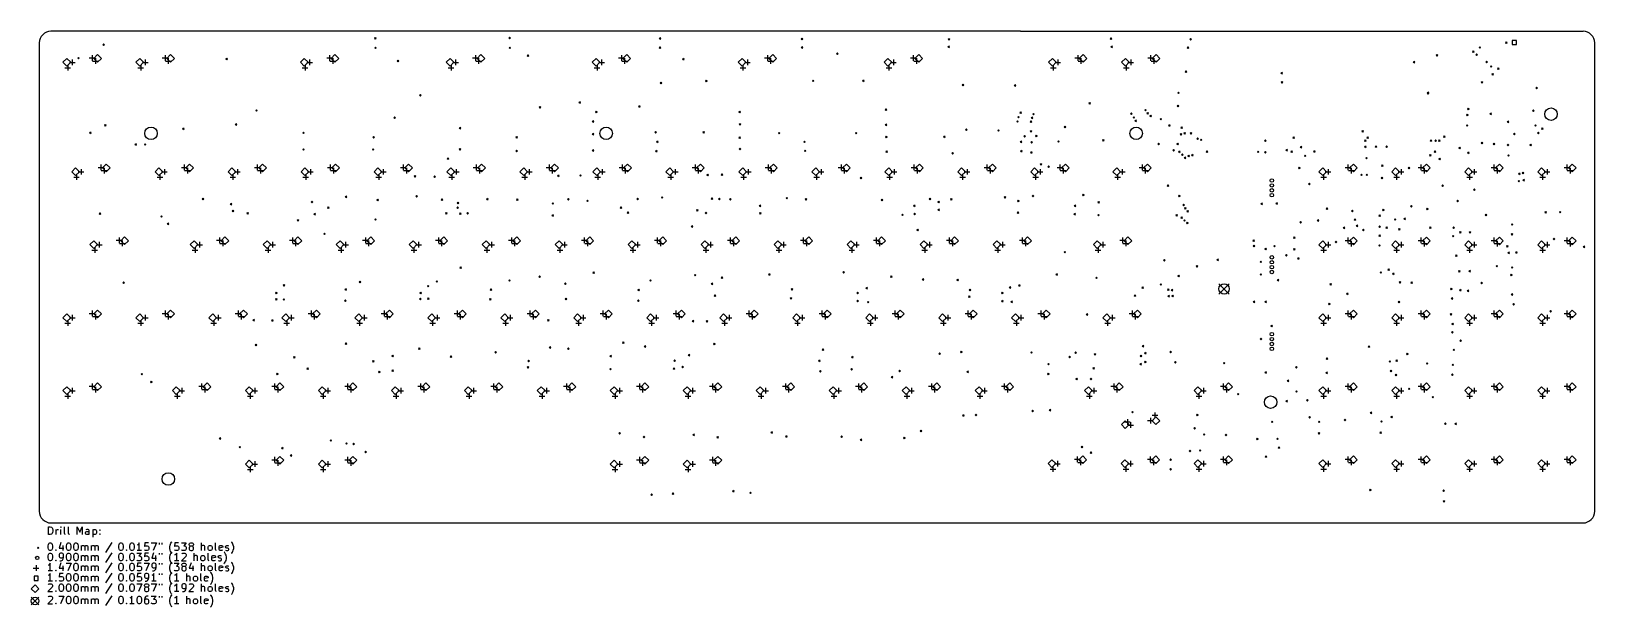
# Model space of a CAD drawing. Extents: x -0.1 to 15.9, y -5.9 to 0.
import ezdxf

# ---------------------------------------------------------------- set-up
doc = ezdxf.new("R2010")
doc.units = 0
doc.header["$MEASUREMENT"] = 0
doc.layers.add('BLACK', color=7, linetype='CONTINUOUS')

msp = doc.modelspace()

# ---------------------------------------------------------------- linework, layer by layer
at = {"layer": 'BLACK', "linetype": 'CONTINUOUS'}
for p, q in [((-0.000531, -0.12126), (-0.000531, -4.92055)), ((10.0594, -0.00126), (0.119469, -0.00126)), ((0.650591, -0.130906), (0.666339, -0.146654)), ((0.666339, -0.130906), (0.650591, -0.146654)), ((3.43602, -0.065945), (3.45177, -0.081693)), ((3.45177, -0.065945), (3.43602, -0.081693)), ((4.81201, -0.062008), (4.82776, -0.077756)), ((4.82776, -0.062008), (4.81201, -0.077756)), ((6.35531, -0.067913), (6.37106, -0.083661)), ((6.37106, -0.067913), (6.35531, -0.083661)), ((7.81102, -0.07185), (7.82677, -0.087598)), ((7.82677, -0.07185), (7.81102, -0.087598)), ((7.81102, -0.159449), (7.82677, -0.175197)), ((7.82677, -0.159449), (7.81102, -0.175197)), ((9.31398, -0.153543), (9.32972, -0.169291)), ((9.32972, -0.153543), (9.31398, -0.169291)), ((9.31594, -0.076791), (9.33169, -0.092539)), ((9.33169, -0.076791), (9.31594, -0.092539)), ((10.0594, -0.00126), (15.8242, -0.00126)), ((10.9783, -0.068898), (10.9941, -0.084646)), ((10.9941, -0.068898), (10.9783, -0.084646)), ((10.9843, -0.153543), (11, -0.169291)), ((11, -0.153543), (10.9843, -0.169291)), ((11.7923, -0.076791), (11.8081, -0.092539)), ((11.8081, -0.076791), (11.7923, -0.092539)), ((14.7592, -0.159754), (14.7749, -0.175502)), ((14.7749, -0.159754), (14.7592, -0.175502)), ((15.0295, -0.110236), (15.0453, -0.125984)), ((15.0453, -0.110236), (15.0295, -0.125984)), ((15.141, -0.096247), (15.0992, -0.096247)), ((15.0992, -0.096247), (15.0992, -0.138005)), ((15.0992, -0.138005), (15.141, -0.138005)), ((15.141, -0.138005), (15.141, -0.096247)), ((15.9442, -4.92055), (15.9442, -0.12126)), ((0.282283, -0.279528), (0.242913, -0.318898)), ((0.242913, -0.318898), (0.282283, -0.358268)), ((0.321654, -0.318898), (0.282283, -0.279528)), ((0.282283, -0.358268), (0.321654, -0.318898)), ((0.309449, -0.319882), (0.367323, -0.319882)), ((0.338386, -0.290945), (0.338386, -0.348819)), ((0.394685, -0.269685), (0.410433, -0.285433)), ((0.410433, -0.269685), (0.394685, -0.285433)), ((0.512795, -0.274409), (0.570669, -0.274409)), ((0.541732, -0.245472), (0.541732, -0.303346)), ((0.545669, -0.307087), (0.603543, -0.307087)), ((0.597244, -0.240157), (0.557874, -0.279528)), ((0.557874, -0.279528), (0.597244, -0.318898)), ((0.574606, -0.27815), (0.574606, -0.336024)), ((0.636614, -0.279528), (0.597244, -0.240157)), ((0.597244, -0.318898), (0.636614, -0.279528)), ((1.03031, -0.279528), (0.990945, -0.318898)), ((0.990945, -0.318898), (1.03031, -0.358268)), ((1.06969, -0.318898), (1.03031, -0.279528)), ((1.03031, -0.358268), (1.06969, -0.318898)), ((1.05748, -0.319882), (1.11535, -0.319882)), ((1.08642, -0.290945), (1.08642, -0.348819)), ((1.26083, -0.274409), (1.3187, -0.274409)), ((1.28976, -0.245472), (1.28976, -0.303346)), ((1.2937, -0.307087), (1.35157, -0.307087)), ((1.34528, -0.240157), (1.30591, -0.279528)), ((1.30591, -0.279528), (1.34528, -0.318898)), ((1.32264, -0.27815), (1.32264, -0.336024)), ((1.38465, -0.279528), (1.34528, -0.240157)), ((1.34528, -0.318898), (1.38465, -0.279528)), ((1.91339, -0.276575), (1.92913, -0.292323)), ((1.92913, -0.276575), (1.91339, -0.292323)), ((2.71535, -0.279528), (2.67598, -0.318898)), ((2.67598, -0.318898), (2.71535, -0.358268)), ((2.75472, -0.318898), (2.71535, -0.279528)), ((2.71535, -0.358268), (2.75472, -0.318898)), ((2.74252, -0.319882), (2.80039, -0.319882)), ((2.77146, -0.290945), (2.77146, -0.348819)), ((2.94587, -0.274409), (3.00374, -0.274409)), ((2.9748, -0.245472), (2.9748, -0.303346)), ((2.97874, -0.307087), (3.03661, -0.307087)), ((3.03031, -0.240157), (2.99094, -0.279528)), ((2.99094, -0.279528), (3.03031, -0.318898)), ((3.00768, -0.27815), (3.00768, -0.336024)), ((3.06969, -0.279528), (3.03031, -0.240157)), ((3.03031, -0.318898), (3.06969, -0.279528)), ((3.43898, -0.163386), (3.45472, -0.179134)), ((3.45472, -0.163386), (3.43898, -0.179134)), ((3.66929, -0.297244), (3.68504, -0.312992)), ((3.68504, -0.297244), (3.66929, -0.312992)), ((4.21142, -0.279528), (4.17205, -0.318898)), ((4.17205, -0.318898), (4.21142, -0.358268)), ((4.25079, -0.318898), (4.21142, -0.279528)), ((4.21142, -0.358268), (4.25079, -0.318898)), ((4.23858, -0.319882), (4.29646, -0.319882)), ((4.26752, -0.290945), (4.26752, -0.348819)), ((4.44193, -0.274409), (4.4998, -0.274409)), ((4.47087, -0.245472), (4.47087, -0.303346)), ((4.4748, -0.307087), (4.53268, -0.307087)), ((4.52638, -0.240157), (4.48701, -0.279528)), ((4.48701, -0.279528), (4.52638, -0.318898)), ((4.50374, -0.27815), (4.50374, -0.336024)), ((4.56575, -0.279528), (4.52638, -0.240157)), ((4.52638, -0.318898), (4.56575, -0.279528)), ((4.81496, -0.163386), (4.83071, -0.179134)), ((4.83071, -0.163386), (4.81496, -0.179134)), ((5.00098, -0.244094), (5.01673, -0.259843)), ((5.01673, -0.244094), (5.00098, -0.259843)), ((5.70748, -0.279528), (5.66811, -0.318898)), ((5.66811, -0.318898), (5.70748, -0.358268)), ((5.74685, -0.318898), (5.70748, -0.279528)), ((5.70748, -0.358268), (5.74685, -0.318898)), ((5.73465, -0.319882), (5.79252, -0.319882)), ((5.76358, -0.290945), (5.76358, -0.348819)), ((5.93799, -0.274409), (5.99587, -0.274409)), ((5.96693, -0.245472), (5.96693, -0.303346)), ((5.97087, -0.307087), (6.02874, -0.307087)), ((6.02244, -0.240157), (5.98307, -0.279528)), ((5.98307, -0.279528), (6.02244, -0.318898)), ((5.9998, -0.27815), (5.9998, -0.336024)), ((6.06181, -0.279528), (6.02244, -0.240157)), ((6.02244, -0.318898), (6.06181, -0.279528)), ((6.35433, -0.161417), (6.37008, -0.177165)), ((6.37008, -0.161417), (6.35433, -0.177165)), ((6.5935, -0.279528), (6.60925, -0.295276)), ((6.60925, -0.279528), (6.5935, -0.295276)), ((7.20354, -0.279528), (7.16417, -0.318898)), ((7.16417, -0.318898), (7.20354, -0.358268)), ((7.24291, -0.318898), (7.20354, -0.279528)), ((7.20354, -0.358268), (7.24291, -0.318898)), ((7.23071, -0.319882), (7.28858, -0.319882)), ((7.25965, -0.290945), (7.25965, -0.348819)), ((7.43406, -0.274409), (7.49193, -0.274409)), ((7.46299, -0.245472), (7.46299, -0.303346)), ((7.46693, -0.307087), (7.5248, -0.307087)), ((7.5185, -0.240157), (7.47913, -0.279528)), ((7.47913, -0.279528), (7.5185, -0.318898)), ((7.49587, -0.27815), (7.49587, -0.336024)), ((7.55787, -0.279528), (7.5185, -0.240157)), ((7.5185, -0.318898), (7.55787, -0.279528)), ((8.17028, -0.223425), (8.18602, -0.239173)), ((8.18602, -0.223425), (8.17028, -0.239173)), ((8.69961, -0.279528), (8.66024, -0.318898)), ((8.66024, -0.318898), (8.69961, -0.358268)), ((8.73898, -0.318898), (8.69961, -0.279528)), ((8.69961, -0.358268), (8.73898, -0.318898)), ((8.72677, -0.319882), (8.78465, -0.319882)), ((8.75571, -0.290945), (8.75571, -0.348819)), ((8.93012, -0.274409), (8.98799, -0.274409)), ((8.95906, -0.245472), (8.95906, -0.303346)), ((8.96299, -0.307087), (9.02087, -0.307087)), ((9.01457, -0.240157), (8.9752, -0.279528)), ((8.9752, -0.279528), (9.01457, -0.318898)), ((8.99193, -0.27815), (8.99193, -0.336024)), ((9.05394, -0.279528), (9.01457, -0.240157)), ((9.01457, -0.318898), (9.05394, -0.279528)), ((10.3846, -0.279528), (10.3453, -0.318898)), ((10.3453, -0.318898), (10.3846, -0.358268)), ((10.424, -0.318898), (10.3846, -0.279528)), ((10.3846, -0.358268), (10.424, -0.318898)), ((10.4118, -0.319882), (10.4697, -0.319882)), ((10.4407, -0.290945), (10.4407, -0.348819)), ((10.6152, -0.274409), (10.673, -0.274409)), ((10.6441, -0.245472), (10.6441, -0.303346)), ((10.648, -0.307087), (10.7059, -0.307087)), ((10.6996, -0.240157), (10.6602, -0.279528)), ((10.6602, -0.279528), (10.6996, -0.318898)), ((10.677, -0.27815), (10.677, -0.336024)), ((10.739, -0.279528), (10.6996, -0.240157)), ((10.6996, -0.318898), (10.739, -0.279528)), ((11.1327, -0.279528), (11.0933, -0.318898)), ((11.0933, -0.318898), (11.1327, -0.358268)), ((11.172, -0.318898), (11.1327, -0.279528)), ((11.1327, -0.358268), (11.172, -0.318898)), ((11.1598, -0.319882), (11.2177, -0.319882)), ((11.1888, -0.290945), (11.1888, -0.348819)), ((11.3632, -0.274409), (11.4211, -0.274409)), ((11.3921, -0.245472), (11.3921, -0.303346)), ((11.3961, -0.307087), (11.4539, -0.307087)), ((11.4476, -0.240157), (11.4083, -0.279528)), ((11.4083, -0.279528), (11.4476, -0.318898)), ((11.425, -0.27815), (11.425, -0.336024)), ((11.487, -0.279528), (11.4476, -0.240157)), ((11.4476, -0.318898), (11.487, -0.279528)), ((11.7677, -0.160433), (11.7835, -0.176181)), ((11.7835, -0.160433), (11.7677, -0.176181)), ((14.084, -0.309754), (14.0997, -0.325502)), ((14.0997, -0.309754), (14.084, -0.325502)), ((14.3188, -0.241014), (14.3345, -0.256762)), ((14.3345, -0.241014), (14.3188, -0.256762)), ((14.6917, -0.202457), (14.7074, -0.218205)), ((14.7074, -0.202457), (14.6917, -0.218205)), ((14.7243, -0.23314), (14.7401, -0.248888)), ((14.7401, -0.23314), (14.7243, -0.248888)), ((14.8267, -0.307943), (14.8424, -0.323691)), ((14.8424, -0.307943), (14.8267, -0.323691)), ((0.262795, -0.374409), (0.320669, -0.374409)), ((0.291732, -0.345472), (0.291732, -0.403346)), ((1.01083, -0.374409), (1.0687, -0.374409)), ((1.03976, -0.345472), (1.03976, -0.403346)), ((2.69587, -0.374409), (2.75374, -0.374409)), ((2.7248, -0.345472), (2.7248, -0.403346)), ((4.19193, -0.374409), (4.2498, -0.374409)), ((4.22087, -0.345472), (4.22087, -0.403346)), ((5.68799, -0.374409), (5.74587, -0.374409)), ((5.71693, -0.345472), (5.71693, -0.403346)), ((7.18406, -0.374409), (7.24193, -0.374409)), ((7.21299, -0.345472), (7.21299, -0.403346)), ((8.68012, -0.374409), (8.73799, -0.374409)), ((8.70906, -0.345472), (8.70906, -0.403346)), ((10.3652, -0.374409), (10.423, -0.374409)), ((10.3941, -0.345472), (10.3941, -0.403346)), ((11.1132, -0.374409), (11.1711, -0.374409)), ((11.1421, -0.345472), (11.1421, -0.403346)), ((11.7461, -0.406496), (11.7618, -0.422244)), ((11.7618, -0.406496), (11.7461, -0.422244)), ((12.7274, -0.422244), (12.7431, -0.437992)), ((12.7431, -0.422244), (12.7274, -0.437992)), ((14.8751, -0.354104), (14.8909, -0.369852)), ((14.8909, -0.354104), (14.8751, -0.369852)), ((14.8897, -0.433927), (14.9054, -0.449675)), ((14.9054, -0.433927), (14.8897, -0.449675)), ((14.9486, -0.376387), (14.9643, -0.392135)), ((14.9643, -0.376387), (14.9486, -0.392135)), ((6.36516, -0.522638), (6.38091, -0.538386)), ((6.38091, -0.522638), (6.36516, -0.538386)), ((6.82972, -0.503937), (6.84547, -0.519685)), ((6.84547, -0.503937), (6.82972, -0.519685)), ((7.9252, -0.500984), (7.94094, -0.516732)), ((7.94094, -0.500984), (7.9252, -0.516732)), ((8.43996, -0.500984), (8.45571, -0.516732)), ((8.45571, -0.500984), (8.43996, -0.516732)), ((9.46063, -0.543307), (9.47638, -0.559055)), ((9.47638, -0.543307), (9.46063, -0.559055)), ((9.99409, -0.549213), (10.0098, -0.564961)), ((10.0098, -0.549213), (9.99409, -0.564961)), ((11.6703, -0.624626), (11.686, -0.640374)), ((11.686, -0.624626), (11.6703, -0.640374)), ((12.7303, -0.517717), (12.7461, -0.533465)), ((12.7461, -0.517717), (12.7303, -0.533465)), ((14.2264, -0.624769), (14.2421, -0.640517)), ((14.2421, -0.624769), (14.2264, -0.640517)), ((14.2264, -0.628912), (14.2421, -0.64466)), ((14.2421, -0.628912), (14.2264, -0.64466)), ((14.7794, -0.516604), (14.7952, -0.532352)), ((14.7952, -0.516604), (14.7794, -0.532352)), ((15.3396, -0.575787), (15.3553, -0.591535)), ((15.3553, -0.575787), (15.3396, -0.591535)), ((3.89665, -0.649606), (3.9124, -0.665354)), ((3.9124, -0.649606), (3.89665, -0.665354)), ((5.125, -0.773622), (5.14075, -0.78937)), ((5.14075, -0.773622), (5.125, -0.78937)), ((5.53051, -0.723425), (5.54626, -0.739173)), ((5.54626, -0.723425), (5.53051, -0.739173)), ((6.14272, -0.764764), (6.15846, -0.780512)), ((6.15846, -0.764764), (6.14272, -0.780512)), ((8.67126, -0.797244), (8.68701, -0.812992)), ((8.68701, -0.797244), (8.67126, -0.812992)), ((10.7598, -0.732283), (10.7756, -0.748031)), ((10.7756, -0.732283), (10.7598, -0.748031)), ((11.6654, -0.758858), (11.6811, -0.774606)), ((11.6811, -0.758858), (11.6654, -0.774606)), ((14.6396, -0.791051), (14.6554, -0.806799)), ((14.6554, -0.791051), (14.6396, -0.806799)), ((0.669291, -0.957677), (0.685039, -0.973425)), ((0.685039, -0.957677), (0.669291, -0.973425)), ((2.00886, -0.948819), (2.02461, -0.964567)), ((2.02461, -0.948819), (2.00886, -0.964567)), ((2.2185, -0.806102), (2.23425, -0.82185)), ((2.23425, -0.806102), (2.2185, -0.82185)), ((3.63287, -0.879921), (3.64862, -0.895669)), ((3.64862, -0.879921), (3.63287, -0.895669)), ((5.66772, -0.91811), (5.68346, -0.933858)), ((5.68346, -0.91811), (5.66772, -0.933858)), ((5.70177, -0.82185), (5.71752, -0.837598)), ((5.71752, -0.82185), (5.70177, -0.837598)), ((7.17126, -0.820866), (7.18701, -0.836614)), ((7.18701, -0.820866), (7.17126, -0.836614)), ((7.17323, -0.946831), (7.18898, -0.962579)), ((7.18898, -0.946831), (7.17323, -0.962579)), ((8.67126, -0.952756), (8.68701, -0.968504)), ((8.68701, -0.952756), (8.67126, -0.968504)), ((10.0197, -0.918307), (10.0354, -0.934055)), ((10.0354, -0.918307), (10.0197, -0.934055)), ((10.0295, -0.874016), (10.0453, -0.889764)), ((10.0453, -0.874016), (10.0295, -0.889764)), ((10.052, -0.826772), (10.0677, -0.84252)), ((10.0677, -0.826772), (10.052, -0.84252)), ((10.1573, -0.91896), (10.1731, -0.934708)), ((10.1731, -0.91896), (10.1573, -0.934708)), ((10.1673, -0.880906), (10.1831, -0.896654)), ((10.1831, -0.880906), (10.1673, -0.896654)), ((10.1831, -0.843307), (10.1988, -0.859055)), ((10.1988, -0.843307), (10.1831, -0.859055)), ((11.185, -0.837008), (11.2008, -0.852756)), ((11.2008, -0.837008), (11.185, -0.852756)), ((11.2116, -0.876969), (11.2274, -0.892717)), ((11.2274, -0.876969), (11.2116, -0.892717)), ((11.23, -0.911746), (11.2458, -0.927494)), ((11.2458, -0.911746), (11.23, -0.927494)), ((11.3317, -0.802468), (11.3474, -0.818216)), ((11.3474, -0.802468), (11.3317, -0.818216)), ((11.3543, -0.834646), (11.3701, -0.850394)), ((11.3701, -0.834646), (11.3543, -0.850394)), ((11.3848, -0.862205), (11.4006, -0.877953)), ((11.4006, -0.862205), (11.3848, -0.877953)), ((11.4892, -0.893701), (11.5049, -0.909449)), ((11.5049, -0.893701), (11.4892, -0.909449)), ((11.5758, -0.958661), (11.5915, -0.974409)), ((11.5915, -0.958661), (11.5758, -0.974409)), ((14.6289, -0.959646), (14.6447, -0.975394)), ((14.6447, -0.959646), (14.6289, -0.975394)), ((14.6298, -0.85125), (14.6456, -0.866998)), ((14.6456, -0.85125), (14.6298, -0.866998)), ((14.87, -0.839439), (14.8857, -0.855187)), ((14.8857, -0.839439), (14.87, -0.855187)), ((15.0482, -0.92126), (15.064, -0.937008)), ((15.064, -0.92126), (15.0482, -0.937008)), ((15.3056, -0.807579), (15.3214, -0.823327)), ((15.3214, -0.807579), (15.3056, -0.823327)), ((15.3287, -0.959646), (15.3445, -0.975394)), ((15.3445, -0.959646), (15.3287, -0.975394)), ((0.514764, -1.03445), (0.530512, -1.0502)), ((0.530512, -1.03445), (0.514764, -1.0502)), ((1.46949, -0.99311), (1.48524, -1.00886)), ((1.48524, -0.99311), (1.46949, -1.00886)), ((2.70079, -1.03445), (2.71654, -1.0502)), ((2.71654, -1.03445), (2.70079, -1.0502)), ((3.41732, -1.08071), (3.43307, -1.09646)), ((3.43307, -1.08071), (3.41732, -1.09646)), ((4.30413, -0.98622), (4.31988, -1.00197)), ((4.31988, -0.98622), (4.30413, -1.00197)), ((4.88484, -1.08071), (4.90059, -1.09646)), ((4.90059, -1.08071), (4.88484, -1.09646)), ((5.66831, -1.04823), (5.68406, -1.06398)), ((5.68406, -1.04823), (5.66831, -1.06398)), ((6.30906, -1.02854), (6.3248, -1.04429)), ((6.3248, -1.02854), (6.30906, -1.04429)), ((6.80217, -1.02854), (6.81791, -1.04429)), ((6.81791, -1.02854), (6.80217, -1.04429)), ((7.17126, -1.08465), (7.18701, -1.10039)), ((7.18701, -1.08465), (7.17126, -1.10039)), ((7.57677, -1.03839), (7.59252, -1.05413)), ((7.59252, -1.03839), (7.57677, -1.05413)), ((8.36614, -1.03839), (8.38189, -1.05413)), ((8.38189, -1.03839), (8.36614, -1.05413)), ((8.67421, -1.07677), (8.68996, -1.09252)), ((8.68996, -1.07677), (8.67421, -1.09252)), ((9.2687, -1.07579), (9.28445, -1.09154)), ((9.28445, -1.07579), (9.2687, -1.09154)), ((9.49311, -1.00197), (9.50886, -1.01772)), ((9.50886, -1.00197), (9.49311, -1.01772)), ((9.8248, -1.01083), (9.84055, -1.02657)), ((9.84055, -1.01083), (9.8248, -1.02657)), ((10.0915, -1.06988), (10.1073, -1.08563)), ((10.1073, -1.06988), (10.0915, -1.08563)), ((10.1567, -1.01929), (10.1724, -1.03504)), ((10.1724, -1.01929), (10.1567, -1.03504)), ((10.2126, -1.06693), (10.2283, -1.08268)), ((10.2283, -1.06693), (10.2126, -1.08268)), ((10.5059, -0.975394), (10.5217, -0.991142)), ((10.5217, -0.975394), (10.5059, -0.991142)), ((10.8984, -1.11102), (10.9142, -1.12677)), ((10.9142, -1.11102), (10.8984, -1.12677)), ((11.6959, -1.0502), (11.7116, -1.06594)), ((11.7116, -1.0502), (11.6959, -1.06594)), ((11.7028, -0.982283), (11.7185, -0.998031)), ((11.7185, -0.982283), (11.7028, -0.998031)), ((11.7336, -1.03898), (11.7493, -1.05473)), ((11.7493, -1.03898), (11.7336, -1.05473)), ((11.7982, -1.04037), (11.814, -1.05612)), ((11.814, -1.04037), (11.7982, -1.05612)), ((11.8648, -1.09514), (11.8806, -1.11088)), ((11.8806, -1.09514), (11.8648, -1.11088)), ((11.9027, -1.10591), (11.9184, -1.12165)), ((11.9184, -1.10591), (11.9027, -1.12165)), ((12.5581, -1.11567), (12.5738, -1.13142)), ((12.5738, -1.11567), (12.5581, -1.13142)), ((12.8504, -1.08419), (12.8661, -1.09994)), ((12.8661, -1.08419), (12.8504, -1.09994)), ((13.5577, -1.01836), (13.5735, -1.03411)), ((13.5735, -1.01836), (13.5577, -1.03411)), ((13.5846, -1.11567), (13.6004, -1.13142)), ((13.6004, -1.11567), (13.5846, -1.13142)), ((13.6082, -1.08412), (13.6239, -1.09987)), ((13.6239, -1.08412), (13.6082, -1.09987)), ((14.2559, -1.11567), (14.2717, -1.13142)), ((14.2717, -1.11567), (14.2559, -1.13142)), ((14.3047, -1.11567), (14.3205, -1.13142)), ((14.3205, -1.11567), (14.3047, -1.13142)), ((14.3441, -1.11567), (14.3598, -1.13142)), ((14.3598, -1.11567), (14.3441, -1.13142)), ((14.3953, -1.07323), (14.411, -1.08898)), ((14.411, -1.07323), (14.3953, -1.08898)), ((15.1102, -1.04626), (15.126, -1.06201)), ((15.126, -1.04626), (15.1102, -1.06201)), ((15.3563, -1.03543), (15.372, -1.05118)), ((15.372, -1.03543), (15.3563, -1.05118)), ((15.4001, -0.992626), (15.4158, -1.00837)), ((15.4158, -0.992626), (15.4001, -1.00837)), ((0.979528, -1.15354), (0.995276, -1.16929)), ((0.995276, -1.15354), (0.979528, -1.16929)), ((1.07795, -1.15354), (1.0937, -1.16929)), ((1.0937, -1.15354), (1.07795, -1.16929)), ((2.70079, -1.20571), (2.71654, -1.22146)), ((2.71654, -1.20571), (2.70079, -1.22146)), ((3.41437, -1.20571), (3.43012, -1.22146)), ((3.43012, -1.20571), (3.41437, -1.22146)), ((4.30512, -1.20374), (4.32087, -1.21949)), ((4.32087, -1.20374), (4.30512, -1.21949)), ((4.88386, -1.22146), (4.89961, -1.2372)), ((4.89961, -1.22146), (4.88386, -1.2372)), ((5.66831, -1.21555), (5.68406, -1.2313)), ((5.68406, -1.21555), (5.66831, -1.2313)), ((6.31693, -1.22244), (6.33268, -1.23819)), ((6.33268, -1.22244), (6.31693, -1.23819)), ((6.32677, -1.12598), (6.34252, -1.14173)), ((6.34252, -1.12598), (6.32677, -1.14173)), ((7.17323, -1.1998), (7.18898, -1.21555)), ((7.18898, -1.1998), (7.17323, -1.21555)), ((7.83661, -1.12598), (7.85236, -1.14173)), ((7.85236, -1.12598), (7.83661, -1.14173)), ((7.84252, -1.21949), (7.85827, -1.23524)), ((7.85827, -1.21949), (7.84252, -1.23524)), ((8.67913, -1.22835), (8.69488, -1.24409)), ((8.69488, -1.22835), (8.67913, -1.24409)), ((9.35335, -1.24508), (9.36909, -1.26083)), ((9.36909, -1.24508), (9.35335, -1.26083)), ((10.0551, -1.12697), (10.0709, -1.14272)), ((10.0709, -1.12697), (10.0551, -1.14272)), ((10.0591, -1.22244), (10.0748, -1.23819)), ((10.0748, -1.22244), (10.0591, -1.23819)), ((10.1604, -1.23622), (10.1762, -1.25197)), ((10.1762, -1.23622), (10.1604, -1.25197)), ((10.1634, -1.13091), (10.1791, -1.14665)), ((10.1791, -1.13091), (10.1634, -1.14665)), ((10.4402, -1.12323), (10.4559, -1.13898)), ((10.4559, -1.12323), (10.4402, -1.13898)), ((11.4654, -1.14862), (11.4811, -1.16437)), ((11.4811, -1.14862), (11.4654, -1.16437)), ((11.6181, -1.21358), (11.6339, -1.22933)), ((11.6339, -1.21358), (11.6181, -1.22933)), ((11.6614, -1.14862), (11.6772, -1.16437)), ((11.6772, -1.14862), (11.6614, -1.16437)), ((11.6791, -1.22933), (11.6949, -1.24508)), ((11.6949, -1.22933), (11.6791, -1.24508)), ((11.7077, -1.25768), (11.7234, -1.27342)), ((11.7234, -1.25768), (11.7077, -1.27342)), ((11.7733, -1.27135), (11.7891, -1.28709)), ((11.7891, -1.27135), (11.7733, -1.28709)), ((11.8118, -1.26325), (11.8276, -1.279)), ((11.8276, -1.26325), (11.8118, -1.279)), ((11.9616, -1.22835), (11.9774, -1.24409)), ((11.9774, -1.22835), (11.9616, -1.24409)), ((12.4862, -1.22933), (12.502, -1.24508)), ((12.502, -1.22933), (12.4862, -1.24508)), ((12.5581, -1.23327), (12.5738, -1.24902)), ((12.5738, -1.23327), (12.5581, -1.24902)), ((12.7795, -1.2126), (12.7953, -1.22835)), ((12.7953, -1.2126), (12.7795, -1.22835)), ((12.8295, -1.22756), (12.8453, -1.24331)), ((12.8453, -1.22756), (12.8295, -1.24331)), ((12.9264, -1.18189), (12.9421, -1.19764)), ((12.9421, -1.18189), (12.9264, -1.19764)), ((12.9685, -1.26969), (12.9843, -1.28543)), ((12.9843, -1.26969), (12.9685, -1.28543)), ((13.061, -1.22539), (13.0768, -1.24114)), ((13.0768, -1.22539), (13.061, -1.24114)), ((13.5846, -1.17795), (13.6004, -1.1937)), ((13.6004, -1.17795), (13.5846, -1.1937)), ((13.6919, -1.17717), (13.7077, -1.19291)), ((13.7077, -1.17717), (13.6919, -1.19291)), ((13.8022, -1.17717), (13.8179, -1.19291)), ((13.8179, -1.17717), (13.8022, -1.19291)), ((14.251, -1.26435), (14.2667, -1.2801)), ((14.2667, -1.26435), (14.251, -1.2801)), ((14.2983, -1.22842), (14.314, -1.24417)), ((14.314, -1.22842), (14.2983, -1.24417)), ((14.5516, -1.19055), (14.5673, -1.2063)), ((14.5673, -1.19055), (14.5516, -1.2063)), ((14.6402, -1.23898), (14.6559, -1.25472)), ((14.6559, -1.23898), (14.6402, -1.25472)), ((14.7799, -1.13858), (14.7957, -1.15433)), ((14.7957, -1.13858), (14.7799, -1.15433)), ((14.9043, -1.14803), (14.9201, -1.16378)), ((14.9201, -1.14803), (14.9043, -1.16378)), ((15.0453, -1.15906), (15.061, -1.1748)), ((15.061, -1.15906), (15.0453, -1.1748)), ((15.0524, -1.26693), (15.0681, -1.28268)), ((15.0681, -1.26693), (15.0524, -1.28268)), ((15.2805, -1.15945), (15.2963, -1.1752)), ((15.2963, -1.15945), (15.2805, -1.1752)), ((0.372047, -1.40157), (0.332677, -1.44094)), ((0.332677, -1.44094), (0.372047, -1.48031)), ((0.411417, -1.44094), (0.372047, -1.40157)), ((0.372047, -1.48031), (0.411417, -1.44094)), ((0.399213, -1.44193), (0.457087, -1.44193)), ((0.42815, -1.41299), (0.42815, -1.47087)), ((0.602559, -1.39646), (0.660433, -1.39646)), ((0.631496, -1.36752), (0.631496, -1.42539)), ((0.635433, -1.42913), (0.693307, -1.42913)), ((0.687008, -1.3622), (0.647638, -1.40157)), ((0.647638, -1.40157), (0.687008, -1.44094)), ((0.66437, -1.4002), (0.66437, -1.45807)), ((0.726378, -1.40157), (0.687008, -1.3622)), ((0.687008, -1.44094), (0.726378, -1.40157)), ((1.22638, -1.40157), (1.18701, -1.44094)), ((1.18701, -1.44094), (1.22638, -1.48031)), ((1.26575, -1.44094), (1.22638, -1.40157)), ((1.22638, -1.48031), (1.26575, -1.44094)), ((1.25354, -1.44193), (1.31142, -1.44193)), ((1.28248, -1.41299), (1.28248, -1.47087)), ((1.45689, -1.39646), (1.51476, -1.39646)), ((1.48583, -1.36752), (1.48583, -1.42539)), ((1.48976, -1.42913), (1.54764, -1.42913)), ((1.54134, -1.3622), (1.50197, -1.40157)), ((1.50197, -1.40157), (1.54134, -1.44094)), ((1.5187, -1.4002), (1.5187, -1.45807)), ((1.58071, -1.40157), (1.54134, -1.3622)), ((1.54134, -1.44094), (1.58071, -1.40157)), ((1.97441, -1.40157), (1.93504, -1.44094)), ((1.93504, -1.44094), (1.97441, -1.48031)), ((2.01378, -1.44094), (1.97441, -1.40157)), ((1.97441, -1.48031), (2.01378, -1.44094)), ((2.00157, -1.44193), (2.05945, -1.44193)), ((2.03051, -1.41299), (2.03051, -1.47087)), ((2.20492, -1.39646), (2.2628, -1.39646)), ((2.23386, -1.36752), (2.23386, -1.42539)), ((2.2378, -1.42913), (2.29567, -1.42913)), ((2.28937, -1.3622), (2.25, -1.40157)), ((2.25, -1.40157), (2.28937, -1.44094)), ((2.26673, -1.4002), (2.26673, -1.45807)), ((2.32874, -1.40157), (2.28937, -1.3622)), ((2.28937, -1.44094), (2.32874, -1.40157)), ((2.72244, -1.40157), (2.68307, -1.44094)), ((2.68307, -1.44094), (2.72244, -1.48031)), ((2.76181, -1.44094), (2.72244, -1.40157)), ((2.72244, -1.48031), (2.76181, -1.44094)), ((2.74961, -1.44193), (2.80748, -1.44193)), ((2.77854, -1.41299), (2.77854, -1.47087)), ((2.95295, -1.39646), (3.01083, -1.39646)), ((2.98189, -1.36752), (2.98189, -1.42539)), ((2.98583, -1.42913), (3.0437, -1.42913)), ((3.0374, -1.3622), (2.99803, -1.40157)), ((2.99803, -1.40157), (3.0374, -1.44094)), ((3.01476, -1.4002), (3.01476, -1.45807)), ((3.07677, -1.40157), (3.0374, -1.3622)), ((3.0374, -1.44094), (3.07677, -1.40157)), ((3.47047, -1.40157), (3.4311, -1.44094)), ((3.4311, -1.44094), (3.47047, -1.48031)), ((3.50984, -1.44094), (3.47047, -1.40157)), ((3.47047, -1.48031), (3.50984, -1.44094)), ((3.49764, -1.44193), (3.55551, -1.44193)), ((3.52657, -1.41299), (3.52657, -1.47087)), ((3.70098, -1.39646), (3.75886, -1.39646)), ((3.72992, -1.36752), (3.72992, -1.42539)), ((3.73386, -1.42913), (3.79173, -1.42913)), ((3.78543, -1.3622), (3.74606, -1.40157)), ((3.74606, -1.40157), (3.78543, -1.44094)), ((3.7628, -1.4002), (3.7628, -1.45807)), ((3.8248, -1.40157), (3.78543, -1.3622)), ((3.78543, -1.44094), (3.8248, -1.40157)), ((4.2185, -1.40157), (4.17913, -1.44094)), ((4.17913, -1.44094), (4.2185, -1.48031)), ((4.17953, -1.29843), (4.19528, -1.31417)), ((4.19528, -1.29843), (4.17953, -1.31417)), ((4.25787, -1.44094), (4.2185, -1.40157)), ((4.2185, -1.48031), (4.25787, -1.44094)), ((4.24567, -1.44193), (4.30354, -1.44193)), ((4.27461, -1.41299), (4.27461, -1.47087)), ((4.44902, -1.39646), (4.50689, -1.39646)), ((4.47795, -1.36752), (4.47795, -1.42539)), ((4.48189, -1.42913), (4.53976, -1.42913)), ((4.53346, -1.3622), (4.49409, -1.40157)), ((4.49409, -1.40157), (4.53346, -1.44094)), ((4.51083, -1.4002), (4.51083, -1.45807)), ((4.57283, -1.40157), (4.53346, -1.3622)), ((4.53346, -1.44094), (4.57283, -1.40157)), ((4.96654, -1.40157), (4.92717, -1.44094)), ((4.92717, -1.44094), (4.96654, -1.48031)), ((5.00591, -1.44094), (4.96654, -1.40157)), ((4.96654, -1.48031), (5.00591, -1.44094)), ((4.9937, -1.44193), (5.05157, -1.44193)), ((5.02264, -1.41299), (5.02264, -1.47087)), ((5.19705, -1.39646), (5.25492, -1.39646)), ((5.22598, -1.36752), (5.22598, -1.42539)), ((5.22992, -1.42913), (5.2878, -1.42913)), ((5.2815, -1.3622), (5.24213, -1.40157)), ((5.24213, -1.40157), (5.2815, -1.44094)), ((5.25886, -1.4002), (5.25886, -1.45807)), ((5.32087, -1.40157), (5.2815, -1.3622)), ((5.2815, -1.44094), (5.32087, -1.40157)), ((5.71457, -1.40157), (5.6752, -1.44094)), ((5.6752, -1.44094), (5.71457, -1.48031)), ((5.75394, -1.44094), (5.71457, -1.40157)), ((5.71457, -1.48031), (5.75394, -1.44094)), ((5.74173, -1.44193), (5.79961, -1.44193)), ((5.77067, -1.41299), (5.77067, -1.47087)), ((5.94508, -1.39646), (6.00295, -1.39646)), ((5.97402, -1.36752), (5.97402, -1.42539)), ((5.97795, -1.42913), (6.03583, -1.42913)), ((6.02953, -1.3622), (5.99016, -1.40157)), ((5.99016, -1.40157), (6.02953, -1.44094)), ((6.00689, -1.4002), (6.00689, -1.45807)), ((6.0689, -1.40157), (6.02953, -1.3622)), ((6.02953, -1.44094), (6.0689, -1.40157)), ((6.4626, -1.40157), (6.42323, -1.44094)), ((6.42323, -1.44094), (6.4626, -1.48031)), ((6.50197, -1.44094), (6.4626, -1.40157)), ((6.4626, -1.48031), (6.50197, -1.44094)), ((6.48976, -1.44193), (6.54764, -1.44193)), ((6.5187, -1.41299), (6.5187, -1.47087)), ((6.69311, -1.39646), (6.75098, -1.39646)), ((6.72205, -1.36752), (6.72205, -1.42539)), ((6.72598, -1.42913), (6.78386, -1.42913)), ((6.77756, -1.3622), (6.73819, -1.40157)), ((6.73819, -1.40157), (6.77756, -1.44094)), ((6.75492, -1.4002), (6.75492, -1.45807)), ((6.81693, -1.40157), (6.77756, -1.3622)), ((6.77756, -1.44094), (6.81693, -1.40157)), ((7.21063, -1.40157), (7.17126, -1.44094)), ((7.17126, -1.44094), (7.21063, -1.48031)), ((7.25, -1.44094), (7.21063, -1.40157)), ((7.21063, -1.48031), (7.25, -1.44094)), ((7.2378, -1.44193), (7.29567, -1.44193)), ((7.26673, -1.41299), (7.26673, -1.47087)), ((7.44114, -1.39646), (7.49902, -1.39646)), ((7.47008, -1.36752), (7.47008, -1.42539)), ((7.47402, -1.42913), (7.53189, -1.42913)), ((7.52559, -1.3622), (7.48622, -1.40157)), ((7.48622, -1.40157), (7.52559, -1.44094)), ((7.50295, -1.4002), (7.50295, -1.45807)), ((7.56496, -1.40157), (7.52559, -1.3622)), ((7.52559, -1.44094), (7.56496, -1.40157)), ((7.95866, -1.40157), (7.91929, -1.44094)), ((7.91929, -1.44094), (7.95866, -1.48031)), ((7.99803, -1.44094), (7.95866, -1.40157)), ((7.95866, -1.48031), (7.99803, -1.44094)), ((7.98583, -1.44193), (8.0437, -1.44193)), ((8.01476, -1.41299), (8.01476, -1.47087)), ((8.18917, -1.39646), (8.24705, -1.39646)), ((8.21811, -1.36752), (8.21811, -1.42539)), ((8.22205, -1.42913), (8.27992, -1.42913)), ((8.27362, -1.3622), (8.23425, -1.40157)), ((8.23425, -1.40157), (8.27362, -1.44094)), ((8.25098, -1.4002), (8.25098, -1.45807)), ((8.31299, -1.40157), (8.27362, -1.3622)), ((8.27362, -1.44094), (8.31299, -1.40157)), ((8.70669, -1.40157), (8.66732, -1.44094)), ((8.66732, -1.44094), (8.70669, -1.48031)), ((8.74606, -1.44094), (8.70669, -1.40157)), ((8.70669, -1.48031), (8.74606, -1.44094)), ((8.73386, -1.44193), (8.79173, -1.44193)), ((8.7628, -1.41299), (8.7628, -1.47087)), ((8.9372, -1.39646), (8.99508, -1.39646)), ((8.96614, -1.36752), (8.96614, -1.42539)), ((8.97008, -1.42913), (9.02795, -1.42913)), ((9.02165, -1.3622), (8.98228, -1.40157)), ((8.98228, -1.40157), (9.02165, -1.44094)), ((8.99902, -1.4002), (8.99902, -1.45807)), ((9.06102, -1.40157), (9.02165, -1.3622)), ((9.02165, -1.44094), (9.06102, -1.40157)), ((9.45472, -1.40157), (9.41535, -1.44094)), ((9.41535, -1.44094), (9.45472, -1.48031)), ((9.49409, -1.44094), (9.45472, -1.40157)), ((9.45472, -1.48031), (9.49409, -1.44094)), ((9.48189, -1.44193), (9.53976, -1.44193)), ((9.51083, -1.41299), (9.51083, -1.47087)), ((9.68524, -1.39646), (9.74311, -1.39646)), ((9.71417, -1.36752), (9.71417, -1.42539)), ((9.71811, -1.42913), (9.77598, -1.42913)), ((9.76969, -1.3622), (9.73031, -1.40157)), ((9.73031, -1.40157), (9.76969, -1.44094)), ((9.74705, -1.4002), (9.74705, -1.45807)), ((9.80906, -1.40157), (9.76969, -1.3622)), ((9.76969, -1.44094), (9.80906, -1.40157)), ((10.2028, -1.40157), (10.1634, -1.44094)), ((10.1634, -1.44094), (10.2028, -1.48031)), ((10.2421, -1.44094), (10.2028, -1.40157)), ((10.2028, -1.48031), (10.2421, -1.44094)), ((10.2299, -1.44193), (10.2878, -1.44193)), ((10.2589, -1.35827), (10.2746, -1.37402)), ((10.2746, -1.35827), (10.2589, -1.37402)), ((10.2589, -1.41299), (10.2589, -1.47087)), ((10.3376, -1.38189), (10.3533, -1.39764)), ((10.3533, -1.38189), (10.3376, -1.39764)), ((10.4333, -1.39646), (10.4911, -1.39646)), ((10.4622, -1.36752), (10.4622, -1.42539)), ((10.4661, -1.42913), (10.524, -1.42913)), ((10.5177, -1.3622), (10.4783, -1.40157)), ((10.4783, -1.40157), (10.5177, -1.44094)), ((10.4951, -1.4002), (10.4951, -1.45807)), ((10.5571, -1.40157), (10.5177, -1.3622)), ((10.5177, -1.44094), (10.5571, -1.40157)), ((11.0443, -1.40157), (11.0049, -1.44094)), ((11.0049, -1.44094), (11.0443, -1.48031)), ((11.0837, -1.44094), (11.0443, -1.40157)), ((11.0443, -1.48031), (11.0837, -1.44094)), ((11.0715, -1.44193), (11.1293, -1.44193)), ((11.1004, -1.41299), (11.1004, -1.47087)), ((11.2748, -1.39646), (11.3327, -1.39646)), ((11.3037, -1.36752), (11.3037, -1.42539)), ((11.3077, -1.42913), (11.3656, -1.42913)), ((11.3593, -1.3622), (11.3199, -1.40157)), ((11.3199, -1.40157), (11.3593, -1.44094)), ((11.3366, -1.4002), (11.3366, -1.45807)), ((11.3986, -1.40157), (11.3593, -1.3622)), ((11.3593, -1.44094), (11.3986, -1.40157)), ((11.7362, -1.29), (11.7519, -1.30575)), ((11.7519, -1.29), (11.7362, -1.30575)), ((12.9075, -1.39567), (12.9232, -1.41142)), ((12.9232, -1.39567), (12.9075, -1.41142)), ((13.1555, -1.40157), (13.1161, -1.44094)), ((13.1161, -1.44094), (13.1555, -1.48031)), ((13.1949, -1.44094), (13.1555, -1.40157)), ((13.1555, -1.48031), (13.1949, -1.44094)), ((13.1827, -1.44193), (13.2406, -1.44193)), ((13.2116, -1.41299), (13.2116, -1.47087)), ((13.386, -1.39646), (13.4439, -1.39646)), ((13.415, -1.36752), (13.415, -1.42539)), ((13.4189, -1.42913), (13.4768, -1.42913)), ((13.4705, -1.3622), (13.4311, -1.40157)), ((13.4311, -1.40157), (13.4705, -1.44094)), ((13.4478, -1.4002), (13.4478, -1.45807)), ((13.5098, -1.40157), (13.4705, -1.3622)), ((13.4705, -1.44094), (13.5098, -1.40157)), ((13.5965, -1.29429), (13.6122, -1.31004)), ((13.6122, -1.29429), (13.5965, -1.31004)), ((13.7594, -1.37165), (13.7752, -1.3874)), ((13.7752, -1.37165), (13.7594, -1.3874)), ((13.9035, -1.40157), (13.8642, -1.44094)), ((13.8642, -1.44094), (13.9035, -1.48031)), ((13.9429, -1.44094), (13.9035, -1.40157)), ((13.9035, -1.48031), (13.9429, -1.44094)), ((13.9307, -1.44193), (13.9886, -1.44193)), ((13.9596, -1.41299), (13.9596, -1.47087)), ((14.0335, -1.39449), (14.0492, -1.41024)), ((14.0492, -1.39449), (14.0335, -1.41024)), ((14.1341, -1.39646), (14.1919, -1.39646)), ((14.163, -1.36752), (14.163, -1.42539)), ((14.1669, -1.42913), (14.2248, -1.42913)), ((14.2185, -1.3622), (14.1791, -1.40157)), ((14.1791, -1.40157), (14.2185, -1.44094)), ((14.1959, -1.4002), (14.1959, -1.45807)), ((14.2579, -1.40157), (14.2185, -1.3622)), ((14.2185, -1.44094), (14.2579, -1.40157)), ((14.3461, -1.30276), (14.3618, -1.3185)), ((14.3618, -1.30276), (14.3461, -1.3185)), ((14.6516, -1.40157), (14.6122, -1.44094)), ((14.6122, -1.44094), (14.6516, -1.48031)), ((14.6909, -1.44094), (14.6516, -1.40157)), ((14.6516, -1.48031), (14.6909, -1.44094)), ((14.6787, -1.44193), (14.7366, -1.44193)), ((14.7077, -1.41299), (14.7077, -1.47087)), ((14.8821, -1.39646), (14.94, -1.39646)), ((14.911, -1.36752), (14.911, -1.42539)), ((14.915, -1.42913), (14.9728, -1.42913)), ((14.9665, -1.3622), (14.9272, -1.40157)), ((14.9272, -1.40157), (14.9665, -1.44094)), ((14.9439, -1.4002), (14.9439, -1.45807)), ((15.0059, -1.40157), (14.9665, -1.3622)), ((14.9665, -1.44094), (15.0059, -1.40157)), ((15.3996, -1.40157), (15.3602, -1.44094)), ((15.3602, -1.44094), (15.3996, -1.48031)), ((15.439, -1.44094), (15.3996, -1.40157)), ((15.3996, -1.48031), (15.439, -1.44094)), ((15.4268, -1.44193), (15.4846, -1.44193)), ((15.4557, -1.41299), (15.4557, -1.47087)), ((15.6301, -1.39646), (15.688, -1.39646)), ((15.6591, -1.36752), (15.6591, -1.42539)), ((15.663, -1.42913), (15.7209, -1.42913)), ((15.7146, -1.3622), (15.6752, -1.40157)), ((15.6752, -1.40157), (15.7146, -1.44094)), ((15.6919, -1.4002), (15.6919, -1.45807)), ((15.7539, -1.40157), (15.7146, -1.3622)), ((15.7146, -1.44094), (15.7539, -1.40157)), ((0.352559, -1.49646), (0.410433, -1.49646)), ((0.381496, -1.46752), (0.381496, -1.52539)), ((1.20689, -1.49646), (1.26476, -1.49646)), ((1.23583, -1.46752), (1.23583, -1.52539)), ((1.95492, -1.49646), (2.0128, -1.49646)), ((1.98386, -1.46752), (1.98386, -1.52539)), ((2.70295, -1.49646), (2.76083, -1.49646)), ((2.73189, -1.46752), (2.73189, -1.52539)), ((3.45098, -1.49646), (3.50886, -1.49646)), ((3.47992, -1.46752), (3.47992, -1.52539)), ((3.84291, -1.48031), (3.85866, -1.49606)), ((3.85866, -1.48031), (3.84291, -1.49606)), ((4.0437, -1.48386), (4.05945, -1.49961)), ((4.05945, -1.48386), (4.0437, -1.49961)), ((4.19902, -1.49646), (4.25689, -1.49646)), ((4.22795, -1.46752), (4.22795, -1.52539)), ((4.94705, -1.49646), (5.00492, -1.49646)), ((4.97598, -1.46752), (4.97598, -1.52539)), ((5.31299, -1.47559), (5.32874, -1.49134)), ((5.32874, -1.47559), (5.31299, -1.49134)), ((5.54016, -1.47205), (5.55591, -1.4878)), ((5.55591, -1.47205), (5.54016, -1.4878)), ((5.69508, -1.49646), (5.75295, -1.49646)), ((5.72402, -1.46752), (5.72402, -1.52539)), ((6.44311, -1.49646), (6.50098, -1.49646)), ((6.47205, -1.46752), (6.47205, -1.52539)), ((6.84252, -1.46732), (6.85827, -1.48307)), ((6.85827, -1.46732), (6.84252, -1.48307)), ((6.99016, -1.46378), (7.00591, -1.47953)), ((7.00591, -1.46378), (6.99016, -1.47953)), ((7.19114, -1.49646), (7.24902, -1.49646)), ((7.22008, -1.46752), (7.22008, -1.52539)), ((7.93917, -1.49646), (7.99705, -1.49646)), ((7.96811, -1.46752), (7.96811, -1.52539)), ((8.41535, -1.49705), (8.4311, -1.5128)), ((8.4311, -1.49705), (8.41535, -1.5128)), ((8.6872, -1.49646), (8.74508, -1.49646)), ((8.71614, -1.46752), (8.71614, -1.52539)), ((9.43524, -1.49646), (9.49311, -1.49646)), ((9.46417, -1.46752), (9.46417, -1.52539)), ((10.1833, -1.49646), (10.2411, -1.49646)), ((10.2122, -1.46752), (10.2122, -1.52539)), ((11.0248, -1.49646), (11.0827, -1.49646)), ((11.0537, -1.46752), (11.0537, -1.52539)), ((11.5626, -1.57559), (11.5783, -1.59134)), ((11.5783, -1.57559), (11.5626, -1.59134)), ((13.0089, -1.55906), (13.0246, -1.5748)), ((13.0246, -1.55906), (13.0089, -1.5748)), ((13.136, -1.49646), (13.1939, -1.49646)), ((13.165, -1.46752), (13.165, -1.52539)), ((13.5457, -1.46496), (13.5614, -1.48071)), ((13.5614, -1.46496), (13.5457, -1.48071)), ((13.5996, -1.46496), (13.6154, -1.48071)), ((13.6154, -1.46496), (13.5996, -1.48071)), ((13.7551, -1.49803), (13.7709, -1.51378)), ((13.7709, -1.49803), (13.7551, -1.51378)), ((13.8841, -1.49646), (13.9419, -1.49646)), ((13.913, -1.46752), (13.913, -1.52539)), ((14.3756, -1.57638), (14.3913, -1.59213)), ((14.3913, -1.57638), (14.3756, -1.59213)), ((14.6321, -1.49646), (14.69, -1.49646)), ((14.661, -1.46752), (14.661, -1.52539)), ((15.1585, -1.52953), (15.1742, -1.54528)), ((15.1742, -1.52953), (15.1585, -1.54528)), ((15.1633, -1.45418), (15.1791, -1.46993)), ((15.1791, -1.45418), (15.1633, -1.46993)), ((15.2018, -1.44587), (15.2175, -1.46161)), ((15.2175, -1.44587), (15.2018, -1.46161)), ((15.2077, -1.51969), (15.2234, -1.53543)), ((15.2234, -1.51969), (15.2077, -1.53543)), ((15.3801, -1.49646), (15.438, -1.49646)), ((15.4091, -1.46752), (15.4091, -1.52539)), ((1.66929, -1.71161), (1.68504, -1.72736)), ((1.68504, -1.71161), (1.66929, -1.72736)), ((2.78543, -1.74409), (2.80118, -1.75984)), ((2.80118, -1.74409), (2.78543, -1.75984)), ((3.13583, -1.68996), (3.15157, -1.70571)), ((3.15157, -1.68996), (3.13583, -1.70571)), ((3.46063, -1.72244), (3.47638, -1.73819)), ((3.47638, -1.72244), (3.46063, -1.73819)), ((3.85925, -1.68602), (3.875, -1.70177)), ((3.875, -1.68602), (3.85925, -1.70177)), ((4.12008, -1.7185), (4.13583, -1.73425)), ((4.13583, -1.7185), (4.12008, -1.73425)), ((4.28346, -1.75394), (4.29921, -1.76969)), ((4.29921, -1.75394), (4.28346, -1.76969)), ((4.58465, -1.71457), (4.60039, -1.73031)), ((4.60039, -1.71457), (4.58465, -1.73031)), ((4.89272, -1.7185), (4.90846, -1.73425)), ((4.90846, -1.7185), (4.89272, -1.73425)), ((5.25689, -1.75886), (5.27264, -1.77461)), ((5.27264, -1.75886), (5.25689, -1.77461)), ((5.41339, -1.71654), (5.42913, -1.73228)), ((5.42913, -1.71654), (5.41339, -1.73228)), ((5.6122, -1.7313), (5.62795, -1.74705)), ((5.62795, -1.7313), (5.6122, -1.74705)), ((6.12402, -1.7126), (6.13976, -1.72835)), ((6.13976, -1.7126), (6.12402, -1.72835)), ((6.37697, -1.69783), (6.39272, -1.71358)), ((6.39272, -1.69783), (6.37697, -1.71358)), ((6.88681, -1.70866), (6.90256, -1.72441)), ((6.90256, -1.70866), (6.88681, -1.72441)), ((6.96142, -1.71339), (6.97717, -1.72913)), ((6.97717, -1.71339), (6.96142, -1.72913)), ((7.07382, -1.71654), (7.08957, -1.73228)), ((7.08957, -1.71654), (7.07382, -1.73228)), ((7.65551, -1.70472), (7.67126, -1.72047)), ((7.67126, -1.70472), (7.65551, -1.72047)), ((7.85039, -1.71654), (7.86614, -1.73228)), ((7.86614, -1.71654), (7.85039, -1.73228)), ((8.63091, -1.72244), (8.64665, -1.73819)), ((8.64665, -1.72244), (8.63091, -1.73819)), ((9.12303, -1.7126), (9.13878, -1.72835)), ((9.13878, -1.7126), (9.12303, -1.72835)), ((9.21161, -1.74311), (9.22736, -1.75886)), ((9.22736, -1.74311), (9.21161, -1.75886)), ((9.34055, -1.71654), (9.3563, -1.73228)), ((9.3563, -1.71654), (9.34055, -1.73228)), ((9.89173, -1.69587), (9.90748, -1.71161)), ((9.90748, -1.69587), (9.89173, -1.71161)), ((10.0276, -1.73228), (10.0433, -1.74803)), ((10.0433, -1.73228), (10.0276, -1.74803)), ((10.1762, -1.68209), (10.1919, -1.69783)), ((10.1919, -1.68209), (10.1762, -1.69783)), ((10.6939, -1.67224), (10.7096, -1.68799)), ((10.7096, -1.67224), (10.6939, -1.68799)), ((10.8504, -1.74606), (10.8661, -1.76181)), ((10.8661, -1.74606), (10.8504, -1.76181)), ((11.6791, -1.6811), (11.6949, -1.69685)), ((11.6949, -1.6811), (11.6791, -1.69685)), ((12.5226, -1.7628), (12.5384, -1.77854)), ((12.5384, -1.7628), (12.5226, -1.77854)), ((12.6762, -1.75886), (12.6919, -1.77461)), ((12.6919, -1.75886), (12.6762, -1.77461)), ((14.5299, -1.73307), (14.5457, -1.74882)), ((14.5457, -1.73307), (14.5299, -1.74882)), ((14.7008, -1.61713), (14.7165, -1.63287)), ((14.7165, -1.61713), (14.7008, -1.63287)), ((0.615157, -1.86319), (0.630906, -1.87894)), ((0.630906, -1.86319), (0.615157, -1.87894)), ((1.24508, -1.89173), (1.26083, -1.90748)), ((1.26083, -1.89173), (1.24508, -1.90748)), ((1.95768, -1.76575), (1.97343, -1.7815)), ((1.97343, -1.76575), (1.95768, -1.7815)), ((1.97736, -1.83563), (1.99311, -1.85138)), ((1.99311, -1.83563), (1.97736, -1.85138)), ((2.12795, -1.86024), (2.1437, -1.87598)), ((2.1437, -1.86024), (2.12795, -1.87598)), ((2.81528, -1.86779), (2.83103, -1.88354)), ((2.83103, -1.86779), (2.81528, -1.88354)), ((2.95472, -1.80118), (2.97047, -1.81693)), ((2.97047, -1.80118), (2.95472, -1.81693)), ((4.16535, -1.86024), (4.1811, -1.87598)), ((4.1811, -1.86024), (4.16535, -1.87598)), ((4.27953, -1.80118), (4.29528, -1.81693)), ((4.29528, -1.80118), (4.27953, -1.81693)), ((4.30709, -1.86319), (4.32283, -1.87894)), ((4.32283, -1.86319), (4.30709, -1.87894)), ((4.38091, -1.86024), (4.39665, -1.87598)), ((4.39665, -1.86024), (4.38091, -1.87598)), ((5.25492, -1.88189), (5.27067, -1.89764)), ((5.27067, -1.88189), (5.25492, -1.89764)), ((5.95472, -1.80118), (5.97047, -1.81693)), ((5.97047, -1.80118), (5.95472, -1.81693)), ((6.02756, -1.85335), (6.04331, -1.86909)), ((6.04331, -1.85335), (6.02756, -1.86909)), ((6.73819, -1.8297), (6.75394, -1.84545)), ((6.75394, -1.8297), (6.73819, -1.84545)), ((6.82421, -1.85689), (6.83996, -1.87264)), ((6.83996, -1.85689), (6.82421, -1.87264)), ((7.37992, -1.78248), (7.39567, -1.79823)), ((7.39567, -1.78248), (7.37992, -1.79823)), ((7.38287, -1.85925), (7.39862, -1.875)), ((7.39862, -1.85925), (7.38287, -1.875)), ((8.84006, -1.87451), (8.85581, -1.89026)), ((8.85581, -1.87451), (8.84006, -1.89026)), ((8.9626, -1.78248), (8.97835, -1.79823)), ((8.97835, -1.78248), (8.9626, -1.79823)), ((8.96358, -1.86713), (8.97933, -1.88287)), ((8.97933, -1.86713), (8.96358, -1.88287)), ((9.21063, -1.82382), (9.22638, -1.83957)), ((9.22638, -1.82382), (9.21063, -1.83957)), ((10.0246, -1.85236), (10.0404, -1.86811)), ((10.0404, -1.85236), (10.0246, -1.86811)), ((10.6063, -1.86811), (10.622, -1.88386)), ((10.622, -1.86811), (10.6063, -1.88386)), ((10.6093, -1.78248), (10.625, -1.79823)), ((10.625, -1.78248), (10.6093, -1.79823)), ((10.8494, -1.87795), (10.8652, -1.8937)), ((10.8652, -1.87795), (10.8494, -1.8937)), ((11.6506, -1.87992), (11.6663, -1.89567)), ((11.6663, -1.87992), (11.6506, -1.89567)), ((11.7028, -1.90354), (11.7185, -1.91929)), ((11.7185, -1.90354), (11.7028, -1.91929)), ((11.7209, -1.77402), (11.7366, -1.78976)), ((11.7366, -1.77402), (11.7209, -1.78976)), ((11.7396, -1.80859), (11.7554, -1.82434)), ((11.7554, -1.80859), (11.7396, -1.82434)), ((11.7641, -1.83944), (11.7798, -1.85519)), ((11.7798, -1.83944), (11.7641, -1.85519)), ((13.1929, -1.81102), (13.2087, -1.82677)), ((13.2087, -1.81102), (13.1929, -1.82677)), ((13.4498, -1.83563), (13.4656, -1.85138)), ((13.4656, -1.83563), (13.4498, -1.85138)), ((13.7315, -1.88386), (13.7472, -1.89961)), ((13.7472, -1.88386), (13.7315, -1.89961)), ((13.7687, -1.82579), (13.7844, -1.84154)), ((13.7844, -1.82579), (13.7687, -1.84154)), ((13.8902, -1.92283), (13.9059, -1.93858)), ((13.9059, -1.92283), (13.8902, -1.93858)), ((13.9886, -1.91614), (14.0043, -1.93189)), ((14.0043, -1.91614), (13.9886, -1.93189)), ((14.0543, -1.78819), (14.0701, -1.80394)), ((14.0701, -1.78819), (14.0543, -1.80394)), ((14.2201, -1.81496), (14.2358, -1.83071)), ((14.2358, -1.81496), (14.2201, -1.83071)), ((14.8209, -1.87697), (14.8366, -1.89272)), ((14.8366, -1.87697), (14.8209, -1.89272)), ((15.4331, -1.84843), (15.4488, -1.86417)), ((15.4488, -1.84843), (15.4331, -1.86417)), ((15.5817, -1.84744), (15.5974, -1.86319)), ((15.5974, -1.84744), (15.5817, -1.86319)), ((1.31201, -1.96654), (1.32776, -1.98228)), ((1.32776, -1.96654), (1.31201, -1.98228)), ((2.64272, -1.9311), (2.65846, -1.94685)), ((2.65846, -1.9311), (2.64272, -1.94685)), ((2.91535, -2.06988), (2.9311, -2.08563)), ((2.9311, -2.06988), (2.91535, -2.08563)), ((3.43799, -1.92323), (3.45374, -1.93898)), ((3.45374, -1.92323), (3.43799, -1.93898)), ((6.68209, -1.99508), (6.69783, -2.01083)), ((6.69783, -1.99508), (6.68209, -2.01083)), ((8.99656, -2.031), (9.0123, -2.04675)), ((9.0123, -2.031), (8.99656, -2.04675)), ((11.7313, -1.93268), (11.747, -1.94843)), ((11.747, -1.93268), (11.7313, -1.94843)), ((11.7608, -1.95869), (11.7766, -1.97443)), ((11.7766, -1.95869), (11.7608, -1.97443)), ((12.9197, -1.95197), (12.9354, -1.96772)), ((12.9354, -1.95197), (12.9197, -1.96772)), ((13.1004, -1.93307), (13.1161, -1.94882)), ((13.1161, -1.93307), (13.1004, -1.94882)), ((13.3657, -2.00787), (13.3815, -2.02362)), ((13.3815, -2.00787), (13.3657, -2.02362)), ((13.4776, -1.9248), (13.4933, -1.94055)), ((13.4933, -1.9248), (13.4776, -1.94055)), ((13.5, -1.9872), (13.5157, -2.00295)), ((13.5157, -1.9872), (13.5, -2.00295)), ((13.563, -2.02953), (13.5787, -2.04528)), ((13.5787, -2.02953), (13.563, -2.04528)), ((13.7303, -1.99567), (13.7461, -2.01142)), ((13.7461, -1.99567), (13.7303, -2.01142)), ((13.8043, -2.00551), (13.8201, -2.02126)), ((13.8201, -2.00551), (13.8043, -2.02126)), ((13.9341, -2.02362), (13.9498, -2.03937)), ((13.9498, -2.02362), (13.9341, -2.03937)), ((14.2508, -2.00551), (14.2665, -2.02126)), ((14.2665, -2.00551), (14.2508, -2.02126)), ((14.489, -2.00669), (14.5047, -2.02244)), ((14.5047, -2.00669), (14.489, -2.02244)), ((14.5581, -2.05413), (14.5738, -2.06988)), ((14.5738, -2.05413), (14.5581, -2.06988)), ((14.6565, -2.05413), (14.6722, -2.06988)), ((14.6722, -2.05413), (14.6565, -2.06988)), ((15.0876, -2.0748), (15.1033, -2.09055)), ((15.1033, -2.0748), (15.0876, -2.09055)), ((15.0906, -1.97441), (15.1063, -1.99016)), ((15.1063, -1.97441), (15.0906, -1.99016)), ((0.558858, -2.14862), (0.519488, -2.18799)), ((0.519488, -2.18799), (0.558858, -2.22736)), ((0.53937, -2.2435), (0.597244, -2.2435)), ((0.598228, -2.18799), (0.558858, -2.14862)), ((0.558858, -2.22736), (0.598228, -2.18799)), ((0.568307, -2.21457), (0.568307, -2.27244)), ((0.586024, -2.18898), (0.643898, -2.18898)), ((0.614961, -2.16004), (0.614961, -2.21791)), ((0.78937, -2.1435), (0.847244, -2.1435)), ((0.818307, -2.11457), (0.818307, -2.17244)), ((0.822244, -2.17618), (0.880118, -2.17618)), ((0.873819, -2.10925), (0.834449, -2.14862)), ((0.834449, -2.14862), (0.873819, -2.18799)), ((0.851181, -2.14724), (0.851181, -2.20512)), ((0.913189, -2.14862), (0.873819, -2.10925)), ((0.873819, -2.18799), (0.913189, -2.14862)), ((1.5874, -2.14862), (1.54803, -2.18799)), ((1.54803, -2.18799), (1.5874, -2.22736)), ((1.56791, -2.2435), (1.62579, -2.2435)), ((1.62677, -2.18799), (1.5874, -2.14862)), ((1.5874, -2.22736), (1.62677, -2.18799)), ((1.59685, -2.21457), (1.59685, -2.27244)), ((1.61457, -2.18898), (1.67244, -2.18898)), ((1.6435, -2.16004), (1.6435, -2.21791)), ((1.81791, -2.1435), (1.87579, -2.1435)), ((1.84685, -2.11457), (1.84685, -2.17244)), ((1.85079, -2.17618), (1.90866, -2.17618)), ((1.90236, -2.10925), (1.86299, -2.14862)), ((1.86299, -2.14862), (1.90236, -2.18799)), ((1.87972, -2.14724), (1.87972, -2.20512)), ((1.94173, -2.14862), (1.90236, -2.10925)), ((1.90236, -2.18799), (1.94173, -2.14862)), ((2.33543, -2.14862), (2.29606, -2.18799)), ((2.29606, -2.18799), (2.33543, -2.22736)), ((2.31594, -2.2435), (2.37382, -2.2435)), ((2.3748, -2.18799), (2.33543, -2.14862)), ((2.33543, -2.22736), (2.3748, -2.18799)), ((2.34488, -2.21457), (2.34488, -2.27244)), ((2.3626, -2.18898), (2.42047, -2.18898)), ((2.39154, -2.16004), (2.39154, -2.21791)), ((2.56594, -2.1435), (2.62382, -2.1435)), ((2.59488, -2.11457), (2.59488, -2.17244)), ((2.59882, -2.17618), (2.65669, -2.17618)), ((2.65039, -2.10925), (2.61102, -2.14862)), ((2.61102, -2.14862), (2.65039, -2.18799)), ((2.62776, -2.14724), (2.62776, -2.20512)), ((2.68976, -2.14862), (2.65039, -2.10925)), ((2.65039, -2.18799), (2.68976, -2.14862)), ((3.08346, -2.14862), (3.04409, -2.18799)), ((3.04409, -2.18799), (3.08346, -2.22736)), ((3.06398, -2.2435), (3.12185, -2.2435)), ((3.12283, -2.18799), (3.08346, -2.14862)), ((3.08346, -2.22736), (3.12283, -2.18799)), ((3.09291, -2.21457), (3.09291, -2.27244)), ((3.11063, -2.18898), (3.1685, -2.18898)), ((3.13957, -2.16004), (3.13957, -2.21791)), ((3.31398, -2.1435), (3.37185, -2.1435)), ((3.34291, -2.11457), (3.34291, -2.17244)), ((3.34685, -2.17618), (3.40472, -2.17618)), ((3.39843, -2.10925), (3.35906, -2.14862)), ((3.35906, -2.14862), (3.39843, -2.18799)), ((3.37579, -2.14724), (3.37579, -2.20512)), ((3.4378, -2.14862), (3.39843, -2.10925)), ((3.39843, -2.18799), (3.4378, -2.14862)), ((3.8315, -2.14862), (3.79213, -2.18799)), ((3.79213, -2.18799), (3.8315, -2.22736)), ((3.81201, -2.2435), (3.86988, -2.2435)), ((3.87087, -2.18799), (3.8315, -2.14862)), ((3.8315, -2.22736), (3.87087, -2.18799)), ((3.84094, -2.21457), (3.84094, -2.27244)), ((3.85866, -2.18898), (3.91654, -2.18898)), ((3.8876, -2.16004), (3.8876, -2.21791)), ((4.06201, -2.1435), (4.11988, -2.1435)), ((4.09094, -2.11457), (4.09094, -2.17244)), ((4.09488, -2.17618), (4.15276, -2.17618)), ((4.14646, -2.10925), (4.10709, -2.14862)), ((4.10709, -2.14862), (4.14646, -2.18799)), ((4.12382, -2.14724), (4.12382, -2.20512)), ((4.18583, -2.14862), (4.14646, -2.10925)), ((4.14646, -2.18799), (4.18583, -2.14862)), ((4.57953, -2.14862), (4.54016, -2.18799)), ((4.54016, -2.18799), (4.57953, -2.22736)), ((4.56004, -2.2435), (4.61791, -2.2435)), ((4.6189, -2.18799), (4.57953, -2.14862)), ((4.57953, -2.22736), (4.6189, -2.18799)), ((4.58898, -2.21457), (4.58898, -2.27244)), ((4.60669, -2.18898), (4.66457, -2.18898)), ((4.63563, -2.16004), (4.63563, -2.21791)), ((4.81004, -2.1435), (4.86791, -2.1435)), ((4.83898, -2.11457), (4.83898, -2.17244)), ((4.84291, -2.17618), (4.90079, -2.17618)), ((4.89449, -2.10925), (4.85512, -2.14862)), ((4.85512, -2.14862), (4.89449, -2.18799)), ((4.87185, -2.14724), (4.87185, -2.20512)), ((4.93386, -2.14862), (4.89449, -2.10925)), ((4.89449, -2.18799), (4.93386, -2.14862)), ((5.32756, -2.14862), (5.28819, -2.18799)), ((5.28819, -2.18799), (5.32756, -2.22736)), ((5.30807, -2.2435), (5.36594, -2.2435)), ((5.36693, -2.18799), (5.32756, -2.14862)), ((5.32756, -2.22736), (5.36693, -2.18799)), ((5.33701, -2.21457), (5.33701, -2.27244)), ((5.35472, -2.18898), (5.4126, -2.18898)), ((5.38366, -2.16004), (5.38366, -2.21791)), ((5.55807, -2.1435), (5.61594, -2.1435)), ((5.58701, -2.11457), (5.58701, -2.17244)), ((5.59094, -2.17618), (5.64882, -2.17618)), ((5.64252, -2.10925), (5.60315, -2.14862)), ((5.60315, -2.14862), (5.64252, -2.18799)), ((5.61988, -2.14724), (5.61988, -2.20512)), ((5.68189, -2.14862), (5.64252, -2.10925)), ((5.64252, -2.18799), (5.68189, -2.14862)), ((6.07559, -2.14862), (6.03622, -2.18799)), ((6.03622, -2.18799), (6.07559, -2.22736)), ((6.0561, -2.2435), (6.11398, -2.2435)), ((6.11496, -2.18799), (6.07559, -2.14862)), ((6.07559, -2.22736), (6.11496, -2.18799)), ((6.08504, -2.21457), (6.08504, -2.27244)), ((6.10276, -2.18898), (6.16063, -2.18898)), ((6.13169, -2.16004), (6.13169, -2.21791)), ((6.3061, -2.1435), (6.36398, -2.1435)), ((6.33504, -2.11457), (6.33504, -2.17244)), ((6.33898, -2.17618), (6.39685, -2.17618)), ((6.39055, -2.10925), (6.35118, -2.14862)), ((6.35118, -2.14862), (6.39055, -2.18799)), ((6.36791, -2.14724), (6.36791, -2.20512)), ((6.42992, -2.14862), (6.39055, -2.10925)), ((6.39055, -2.18799), (6.42992, -2.14862)), ((6.82362, -2.14862), (6.78425, -2.18799)), ((6.78425, -2.18799), (6.82362, -2.22736)), ((6.80413, -2.2435), (6.86201, -2.2435)), ((6.86299, -2.18799), (6.82362, -2.14862)), ((6.82362, -2.22736), (6.86299, -2.18799)), ((6.83307, -2.21457), (6.83307, -2.27244)), ((6.85079, -2.18898), (6.90866, -2.18898)), ((6.87972, -2.16004), (6.87972, -2.21791)), ((7.05413, -2.1435), (7.11201, -2.1435)), ((7.08307, -2.11457), (7.08307, -2.17244)), ((7.08701, -2.17618), (7.14488, -2.17618)), ((7.13858, -2.10925), (7.09921, -2.14862)), ((7.09921, -2.14862), (7.13858, -2.18799)), ((7.11594, -2.14724), (7.11594, -2.20512)), ((7.17795, -2.14862), (7.13858, -2.10925)), ((7.13858, -2.18799), (7.17795, -2.14862)), ((7.57165, -2.14862), (7.53228, -2.18799)), ((7.53228, -2.18799), (7.57165, -2.22736)), ((7.55217, -2.2435), (7.61004, -2.2435)), ((7.61102, -2.18799), (7.57165, -2.14862)), ((7.57165, -2.22736), (7.61102, -2.18799)), ((7.5811, -2.21457), (7.5811, -2.27244)), ((7.59882, -2.18898), (7.65669, -2.18898)), ((7.62776, -2.16004), (7.62776, -2.21791)), ((7.80217, -2.1435), (7.86004, -2.1435)), ((7.8311, -2.11457), (7.8311, -2.17244)), ((7.83504, -2.17618), (7.89291, -2.17618)), ((7.88661, -2.10925), (7.84724, -2.14862)), ((7.84724, -2.14862), (7.88661, -2.18799)), ((7.86398, -2.14724), (7.86398, -2.20512)), ((7.92598, -2.14862), (7.88661, -2.10925)), ((7.88661, -2.18799), (7.92598, -2.14862)), ((8.31969, -2.14862), (8.28031, -2.18799)), ((8.28031, -2.18799), (8.31969, -2.22736)), ((8.3002, -2.2435), (8.35807, -2.2435)), ((8.35906, -2.18799), (8.31969, -2.14862)), ((8.31969, -2.22736), (8.35906, -2.18799)), ((8.32913, -2.21457), (8.32913, -2.27244)), ((8.34685, -2.18898), (8.40472, -2.18898)), ((8.37579, -2.16004), (8.37579, -2.21791)), ((8.5502, -2.1435), (8.60807, -2.1435)), ((8.57913, -2.11457), (8.57913, -2.17244)), ((8.58307, -2.17618), (8.64094, -2.17618)), ((8.63465, -2.10925), (8.59528, -2.14862)), ((8.59528, -2.14862), (8.63465, -2.18799)), ((8.61201, -2.14724), (8.61201, -2.20512)), ((8.67402, -2.14862), (8.63465, -2.10925)), ((8.63465, -2.18799), (8.67402, -2.14862)), ((9.06772, -2.14862), (9.02835, -2.18799)), ((9.02835, -2.18799), (9.06772, -2.22736)), ((9.04823, -2.2435), (9.1061, -2.2435)), ((9.10709, -2.18799), (9.06772, -2.14862)), ((9.06772, -2.22736), (9.10709, -2.18799)), ((9.07717, -2.21457), (9.07717, -2.27244)), ((9.09488, -2.18898), (9.15276, -2.18898)), ((9.12382, -2.16004), (9.12382, -2.21791)), ((9.29823, -2.1435), (9.3561, -2.1435)), ((9.32717, -2.11457), (9.32717, -2.17244)), ((9.3311, -2.17618), (9.38898, -2.17618)), ((9.38268, -2.10925), (9.34331, -2.14862)), ((9.34331, -2.14862), (9.38268, -2.18799)), ((9.36004, -2.14724), (9.36004, -2.20512)), ((9.42205, -2.14862), (9.38268, -2.10925)), ((9.38268, -2.18799), (9.42205, -2.14862)), ((9.81575, -2.14862), (9.77638, -2.18799)), ((9.77638, -2.18799), (9.81575, -2.22736)), ((9.79626, -2.2435), (9.85413, -2.2435)), ((9.85512, -2.18799), (9.81575, -2.14862)), ((9.81575, -2.22736), (9.85512, -2.18799)), ((9.8252, -2.21457), (9.8252, -2.27244)), ((9.84291, -2.18898), (9.90079, -2.18898)), ((9.87185, -2.16004), (9.87185, -2.21791)), ((10.0463, -2.1435), (10.1041, -2.1435)), ((10.0752, -2.11457), (10.0752, -2.17244)), ((10.0791, -2.17618), (10.137, -2.17618)), ((10.1307, -2.10925), (10.0913, -2.14862)), ((10.0913, -2.14862), (10.1307, -2.18799)), ((10.1081, -2.14724), (10.1081, -2.20512)), ((10.1701, -2.14862), (10.1307, -2.10925)), ((10.1307, -2.18799), (10.1701, -2.14862)), ((10.8443, -2.14862), (10.8049, -2.18799)), ((10.8049, -2.18799), (10.8443, -2.22736)), ((10.8248, -2.2435), (10.8827, -2.2435)), ((10.8837, -2.18799), (10.8443, -2.14862)), ((10.8443, -2.22736), (10.8837, -2.18799)), ((10.8537, -2.21457), (10.8537, -2.27244)), ((10.8715, -2.18898), (10.9293, -2.18898)), ((10.9004, -2.16004), (10.9004, -2.21791)), ((11.0748, -2.1435), (11.1327, -2.1435)), ((11.1037, -2.11457), (11.1037, -2.17244)), ((11.1077, -2.17618), (11.1656, -2.17618)), ((11.1593, -2.10925), (11.1199, -2.14862)), ((11.1199, -2.14862), (11.1593, -2.18799)), ((11.1366, -2.14724), (11.1366, -2.20512)), ((11.1986, -2.14862), (11.1593, -2.10925)), ((11.1593, -2.18799), (11.1986, -2.14862)), ((12.44, -2.13976), (12.4557, -2.15551)), ((12.4557, -2.13976), (12.44, -2.15551)), ((12.4441, -2.19409), (12.4598, -2.20984)), ((12.4598, -2.19409), (12.4441, -2.20984)), ((12.564, -2.2252), (12.5797, -2.24094)), ((12.5797, -2.2252), (12.564, -2.24094)), ((12.6543, -2.19606), (12.6701, -2.21181)), ((12.6701, -2.19606), (12.6543, -2.21181)), ((12.8579, -2.10866), (12.8736, -2.12441)), ((12.8736, -2.10866), (12.8579, -2.12441)), ((12.8579, -2.22795), (12.8736, -2.2437)), ((12.8736, -2.22795), (12.8579, -2.2437)), ((13.1555, -2.14961), (13.1161, -2.18898)), ((13.1161, -2.18898), (13.1555, -2.22835)), ((13.1949, -2.18898), (13.1555, -2.14961)), ((13.1555, -2.22835), (13.1949, -2.18898)), ((13.165, -2.21555), (13.165, -2.27343)), ((13.1827, -2.18996), (13.2406, -2.18996)), ((13.2116, -2.16102), (13.2116, -2.2189)), ((13.2819, -2.15394), (13.2976, -2.16969)), ((13.2976, -2.15394), (13.2819, -2.16969)), ((13.386, -2.14449), (13.4439, -2.14449)), ((13.415, -2.11555), (13.415, -2.17343)), ((13.4189, -2.17717), (13.4768, -2.17717)), ((13.4705, -2.11024), (13.4311, -2.14961)), ((13.4311, -2.14961), (13.4705, -2.18898)), ((13.4478, -2.14823), (13.4478, -2.2061)), ((13.5098, -2.14961), (13.4705, -2.11024)), ((13.4705, -2.18898), (13.5098, -2.14961)), ((13.7303, -2.18858), (13.7461, -2.20433)), ((13.7461, -2.18858), (13.7303, -2.20433)), ((13.7315, -2.0878), (13.7472, -2.10354)), ((13.7472, -2.0878), (13.7315, -2.10354)), ((13.9035, -2.14961), (13.8642, -2.18898)), ((13.8642, -2.18898), (13.9035, -2.22835)), ((13.9429, -2.18898), (13.9035, -2.14961)), ((13.9035, -2.22835), (13.9429, -2.18898)), ((13.913, -2.21555), (13.913, -2.27343)), ((13.9307, -2.18996), (13.9886, -2.18996)), ((13.9596, -2.16102), (13.9596, -2.2189)), ((14.1341, -2.14449), (14.1919, -2.14449)), ((14.163, -2.11555), (14.163, -2.17343)), ((14.1669, -2.17717), (14.2248, -2.17717)), ((14.2185, -2.11024), (14.1791, -2.14961)), ((14.1791, -2.14961), (14.2185, -2.18898)), ((14.1959, -2.14823), (14.1959, -2.2061)), ((14.2579, -2.14961), (14.2185, -2.11024)), ((14.2185, -2.18898), (14.2579, -2.14961)), ((14.4854, -2.09291), (14.5012, -2.10866)), ((14.5012, -2.09291), (14.4854, -2.10866)), ((14.6516, -2.14961), (14.6122, -2.18898)), ((14.6122, -2.18898), (14.6516, -2.22835)), ((14.6909, -2.18898), (14.6516, -2.14961)), ((14.6516, -2.22835), (14.6909, -2.18898)), ((14.661, -2.21555), (14.661, -2.27343)), ((14.6787, -2.18996), (14.7366, -2.18996)), ((14.7077, -2.16102), (14.7077, -2.2189)), ((14.8821, -2.14449), (14.94, -2.14449)), ((14.911, -2.11555), (14.911, -2.17343)), ((14.915, -2.17717), (14.9728, -2.17717)), ((14.9665, -2.11024), (14.9272, -2.14961)), ((14.9272, -2.14961), (14.9665, -2.18898)), ((14.9439, -2.14823), (14.9439, -2.2061)), ((15.0059, -2.14961), (14.9665, -2.11024)), ((14.9665, -2.18898), (15.0059, -2.14961)), ((15.0404, -2.19685), (15.0561, -2.2126)), ((15.0561, -2.19685), (15.0404, -2.2126)), ((15.3996, -2.14961), (15.3602, -2.18898)), ((15.3602, -2.18898), (15.3996, -2.22835)), ((15.439, -2.18898), (15.3996, -2.14961)), ((15.3996, -2.22835), (15.439, -2.18898)), ((15.4091, -2.21555), (15.4091, -2.27343)), ((15.4268, -2.18996), (15.4846, -2.18996)), ((15.4557, -2.16102), (15.4557, -2.2189)), ((15.5167, -2.12205), (15.5325, -2.1378)), ((15.5325, -2.12205), (15.5167, -2.1378)), ((15.6301, -2.14449), (15.688, -2.14449)), ((15.6591, -2.11555), (15.6591, -2.17343)), ((15.663, -2.17717), (15.7209, -2.17717)), ((15.7146, -2.11024), (15.6752, -2.14961)), ((15.6752, -2.14961), (15.7146, -2.18898)), ((15.6919, -2.14823), (15.6919, -2.2061)), ((15.7539, -2.14961), (15.7146, -2.11024)), ((15.7146, -2.18898), (15.7539, -2.14961)), ((15.8268, -2.20276), (15.8425, -2.2185)), ((15.8425, -2.20276), (15.8268, -2.2185)), ((10.5039, -2.25689), (10.5197, -2.27264)), ((10.5197, -2.25689), (10.5039, -2.27264)), ((11.5226, -2.34055), (11.5384, -2.3563)), ((11.5384, -2.34055), (11.5226, -2.3563)), ((11.8593, -2.40256), (11.875, -2.41831)), ((11.875, -2.40256), (11.8593, -2.41831)), ((12.0709, -2.33563), (12.0866, -2.35138)), ((12.0866, -2.33563), (12.0709, -2.35138)), ((12.514, -2.35693), (12.5297, -2.37268)), ((12.5297, -2.35693), (12.514, -2.37268)), ((12.7736, -2.28937), (12.7894, -2.30512)), ((12.7894, -2.28937), (12.7736, -2.30512)), ((12.8976, -2.32283), (12.9134, -2.33858)), ((12.9134, -2.32283), (12.8976, -2.33858)), ((13.136, -2.24449), (13.1939, -2.24449)), ((13.8841, -2.24449), (13.9419, -2.24449)), ((14.5187, -2.29331), (14.5344, -2.30906)), ((14.5344, -2.29331), (14.5187, -2.30906)), ((14.6321, -2.24449), (14.69, -2.24449)), ((14.9331, -2.40059), (14.9488, -2.41634)), ((14.9488, -2.40059), (14.9331, -2.41634)), ((15.0541, -2.26476), (15.0699, -2.28051)), ((15.0699, -2.26476), (15.0541, -2.28051)), ((15.1319, -2.26083), (15.1476, -2.27657)), ((15.1476, -2.26083), (15.1319, -2.27657)), ((15.3801, -2.24449), (15.438, -2.24449)), ((3.27953, -2.56398), (3.29528, -2.57972)), ((3.29528, -2.56398), (3.27953, -2.57972)), ((4.06693, -2.55807), (4.08268, -2.57382)), ((4.08268, -2.55807), (4.06693, -2.57382)), ((4.31102, -2.41732), (4.32677, -2.43307)), ((4.32677, -2.41732), (4.31102, -2.43307)), ((4.81201, -2.54823), (4.82776, -2.56398)), ((4.82776, -2.54823), (4.81201, -2.56398)), ((5.12008, -2.50886), (5.13583, -2.52461)), ((5.13583, -2.50886), (5.12008, -2.52461)), ((5.6752, -2.4685), (5.69094, -2.48425)), ((5.69094, -2.4685), (5.6752, -2.48425)), ((6.25689, -2.54823), (6.27264, -2.56398)), ((6.27264, -2.54823), (6.25689, -2.56398)), ((6.71555, -2.49311), (6.7313, -2.50886)), ((6.7313, -2.49311), (6.71555, -2.50886)), ((6.99016, -2.5187), (7.00591, -2.53445)), ((7.00591, -2.5187), (6.99016, -2.53445)), ((7.47539, -2.48622), (7.49114, -2.50197)), ((7.49114, -2.48622), (7.47539, -2.50197)), ((8.23524, -2.46358), (8.25098, -2.47933)), ((8.25098, -2.46358), (8.23524, -2.47933)), ((8.72638, -2.50886), (8.74213, -2.52461)), ((8.74213, -2.50886), (8.72638, -2.52461)), ((9.05118, -2.53839), (9.06693, -2.55413)), ((9.06693, -2.53839), (9.05118, -2.55413)), ((9.4065, -2.54331), (9.42224, -2.55906)), ((9.42224, -2.54331), (9.4065, -2.55906)), ((10.4203, -2.48622), (10.436, -2.50197)), ((10.436, -2.48622), (10.4203, -2.50197)), ((10.8297, -2.52067), (10.8455, -2.53642)), ((10.8455, -2.52067), (10.8297, -2.53642)), ((11.6717, -2.50236), (11.6874, -2.51811)), ((11.6874, -2.50236), (11.6717, -2.51811)), ((12.514, -2.48693), (12.5297, -2.50268)), ((12.5297, -2.48693), (12.514, -2.50268)), ((12.69, -2.54409), (12.7057, -2.55984)), ((12.7057, -2.54409), (12.69, -2.55984)), ((13.7433, -2.46654), (13.7591, -2.48228)), ((13.7591, -2.46654), (13.7433, -2.48228)), ((13.8232, -2.43701), (13.839, -2.45276)), ((13.839, -2.43701), (13.8232, -2.45276)), ((13.872, -2.48019), (13.8878, -2.49593)), ((13.8878, -2.48019), (13.872, -2.49593)), ((14.5492, -2.45374), (14.565, -2.46949)), ((14.565, -2.45374), (14.5492, -2.46949)), ((14.6535, -2.45177), (14.6693, -2.46752)), ((14.6693, -2.45177), (14.6535, -2.46752)), ((15.0817, -2.49213), (15.0974, -2.50787)), ((15.0974, -2.49213), (15.0817, -2.50787)), ((15.0906, -2.41535), (15.1063, -2.4311)), ((15.1063, -2.41535), (15.0906, -2.4311)), ((0.855315, -2.56988), (0.871063, -2.58563)), ((0.871063, -2.56988), (0.855315, -2.58563)), ((2.42224, -2.6752), (2.43799, -2.69094)), ((2.43799, -2.6752), (2.42224, -2.69094)), ((2.50098, -2.59843), (2.51673, -2.61417)), ((2.51673, -2.59843), (2.50098, -2.61417)), ((3.13287, -2.63976), (3.14862, -2.65551)), ((3.14862, -2.63976), (3.13287, -2.65551)), ((3.90157, -2.6752), (3.91732, -2.69094)), ((3.91732, -2.6752), (3.90157, -2.69094)), ((3.97835, -2.6063), (3.99409, -2.62205)), ((3.99409, -2.6063), (3.97835, -2.62205)), ((4.62205, -2.64173), (4.6378, -2.65748)), ((4.6378, -2.64173), (4.62205, -2.65748)), ((5.38287, -2.57972), (5.39862, -2.59547)), ((5.39862, -2.57972), (5.38287, -2.59547)), ((6.13583, -2.64469), (6.15157, -2.66043)), ((6.15157, -2.64469), (6.13583, -2.66043)), ((6.88681, -2.58268), (6.90256, -2.59843)), ((6.90256, -2.58268), (6.88681, -2.59843)), ((6.91929, -2.70372), (6.93504, -2.71947)), ((6.93504, -2.70372), (6.91929, -2.71947)), ((7.70768, -2.63878), (7.72343, -2.65453)), ((7.72343, -2.63878), (7.70768, -2.65453)), ((8.37992, -2.6752), (8.39567, -2.69094)), ((8.39567, -2.6752), (8.37992, -2.69094)), ((8.47244, -2.62697), (8.48819, -2.64272)), ((8.48819, -2.62697), (8.47244, -2.64272)), ((9.52657, -2.71457), (9.54232, -2.73031)), ((9.54232, -2.71457), (9.52657, -2.73031)), ((9.5315, -2.64469), (9.54724, -2.66043)), ((9.54724, -2.64469), (9.5315, -2.66043)), ((9.86319, -2.6752), (9.87894, -2.69094)), ((9.87894, -2.6752), (9.86319, -2.69094)), ((9.94291, -2.61909), (9.95866, -2.63484)), ((9.95866, -2.61909), (9.94291, -2.63484)), ((10.0384, -2.59941), (10.0541, -2.61516)), ((10.0541, -2.59941), (10.0384, -2.61516)), ((11.2224, -2.70372), (11.2382, -2.71947)), ((11.2382, -2.70372), (11.2224, -2.71947)), ((11.3031, -2.62106), (11.3189, -2.63681)), ((11.3189, -2.62106), (11.3031, -2.63681)), ((11.4892, -2.58957), (11.5049, -2.60531)), ((11.5049, -2.58957), (11.4892, -2.60531)), ((11.5646, -2.64094), (11.5803, -2.65669)), ((11.5803, -2.64094), (11.5646, -2.65669)), ((11.5699, -2.70827), (11.5856, -2.72402)), ((11.5856, -2.70827), (11.5699, -2.72402)), ((11.6035, -2.64667), (11.6192, -2.66242)), ((11.6192, -2.64667), (11.6035, -2.66242)), ((11.6092, -2.70701), (11.6249, -2.72275)), ((11.6249, -2.70701), (11.6092, -2.72275)), ((12.0915, -2.58957), (12.1978, -2.69587)), ((12.1978, -2.58957), (12.0915, -2.69587)), ((13.2291, -2.58819), (13.2449, -2.60394)), ((13.2449, -2.58819), (13.2291, -2.60394)), ((13.4008, -2.68465), (13.4165, -2.70039)), ((13.4165, -2.68465), (13.4008, -2.70039)), ((13.9409, -2.56693), (13.9567, -2.58268)), ((13.9567, -2.56693), (13.9409, -2.58268)), ((14.06, -2.56988), (14.0758, -2.58563)), ((14.0758, -2.56988), (14.06, -2.58563)), ((14.4673, -2.63504), (14.4831, -2.65079)), ((14.4831, -2.63504), (14.4673, -2.65079)), ((14.5581, -2.64764), (14.5738, -2.66339)), ((14.5738, -2.64764), (14.5581, -2.66339)), ((14.6368, -2.65453), (14.6526, -2.67028)), ((14.6526, -2.65453), (14.6368, -2.67028)), ((14.7756, -2.57382), (14.7913, -2.58957)), ((14.7913, -2.57382), (14.7756, -2.58957)), ((15.0876, -2.69193), (15.1033, -2.70768)), ((15.1033, -2.69193), (15.0876, -2.70768)), ((0.541732, -2.86358), (0.541732, -2.92146)), ((0.597244, -2.85827), (0.557874, -2.89764)), ((0.636614, -2.89764), (0.597244, -2.85827)), ((1.28976, -2.86358), (1.28976, -2.92146)), ((1.34528, -2.85827), (1.30591, -2.89764)), ((1.38465, -2.89764), (1.34528, -2.85827)), ((2.0378, -2.86358), (2.0378, -2.92146)), ((2.09331, -2.85827), (2.05394, -2.89764)), ((2.13268, -2.89764), (2.09331, -2.85827)), ((2.42126, -2.74016), (2.43701, -2.75591)), ((2.43701, -2.74016), (2.42126, -2.75591)), ((2.49902, -2.74311), (2.51476, -2.75886)), ((2.51476, -2.74311), (2.49902, -2.75886)), ((2.78583, -2.86358), (2.78583, -2.92146)), ((2.84134, -2.85827), (2.80197, -2.89764)), ((2.88071, -2.89764), (2.84134, -2.85827)), ((3.12795, -2.75394), (3.1437, -2.76969)), ((3.1437, -2.75394), (3.12795, -2.76969)), ((3.53386, -2.86358), (3.53386, -2.92146)), ((3.58937, -2.85827), (3.55, -2.89764)), ((3.62874, -2.89764), (3.58937, -2.85827)), ((3.89665, -2.73819), (3.9124, -2.75394)), ((3.9124, -2.73819), (3.89665, -2.75394)), ((3.97913, -2.73504), (3.99488, -2.75079)), ((3.99488, -2.73504), (3.97913, -2.75079)), ((4.28189, -2.86358), (4.28189, -2.92146)), ((4.3374, -2.85827), (4.29803, -2.89764)), ((4.37677, -2.89764), (4.3374, -2.85827)), ((4.61516, -2.74114), (4.63091, -2.75689)), ((4.63091, -2.74114), (4.61516, -2.75689)), ((5.02992, -2.86358), (5.02992, -2.92146)), ((5.08543, -2.85827), (5.04606, -2.89764)), ((5.1248, -2.89764), (5.08543, -2.85827)), ((5.39075, -2.7372), (5.4065, -2.75295)), ((5.4065, -2.7372), (5.39075, -2.75295)), ((5.77795, -2.86358), (5.77795, -2.92146)), ((5.83346, -2.85827), (5.79409, -2.89764)), ((5.87283, -2.89764), (5.83346, -2.85827)), ((6.13091, -2.75394), (6.14665, -2.76969)), ((6.14665, -2.75394), (6.13091, -2.76969)), ((6.52598, -2.86358), (6.52598, -2.92146)), ((6.5815, -2.85827), (6.54213, -2.89764)), ((6.62087, -2.89764), (6.5815, -2.85827)), ((7.27402, -2.86358), (7.27402, -2.92146)), ((7.32953, -2.85827), (7.29016, -2.89764)), ((7.3689, -2.89764), (7.32953, -2.85827)), ((7.69636, -2.72982), (7.71211, -2.74557)), ((7.71211, -2.72982), (7.69636, -2.74557)), ((8.02205, -2.86358), (8.02205, -2.92146)), ((8.07756, -2.85827), (8.03819, -2.89764)), ((8.11693, -2.89764), (8.07756, -2.85827)), ((8.37992, -2.75787), (8.39567, -2.77362)), ((8.39567, -2.75787), (8.37992, -2.77362)), ((8.48917, -2.77067), (8.50492, -2.78642)), ((8.50492, -2.77067), (8.48917, -2.78642)), ((8.77008, -2.86358), (8.77008, -2.92146)), ((8.82559, -2.85827), (8.78622, -2.89764)), ((8.86496, -2.89764), (8.82559, -2.85827)), ((9.51811, -2.86358), (9.51811, -2.92146)), ((9.57362, -2.85827), (9.53425, -2.89764)), ((9.61299, -2.89764), (9.57362, -2.85827)), ((9.86319, -2.75984), (9.87894, -2.77559)), ((9.87894, -2.75984), (9.86319, -2.77559)), ((9.95965, -2.76673), (9.97539, -2.78248)), ((9.97539, -2.76673), (9.95965, -2.78248)), ((10.2661, -2.86358), (10.2661, -2.92146)), ((10.3217, -2.85827), (10.2823, -2.89764)), ((10.361, -2.89764), (10.3217, -2.85827)), ((11.2012, -2.86358), (11.2012, -2.92146)), ((11.2567, -2.85827), (11.2173, -2.89764)), ((11.2961, -2.89764), (11.2567, -2.85827)), ((12.444, -2.76693), (12.4597, -2.78268)), ((12.4597, -2.76693), (12.444, -2.78268)), ((12.564, -2.76693), (12.5797, -2.78268)), ((12.5797, -2.76693), (12.564, -2.78268)), ((13.2165, -2.78937), (13.2323, -2.80512)), ((13.2323, -2.78937), (13.2165, -2.80512)), ((13.415, -2.86358), (13.415, -2.92146)), ((13.4705, -2.85827), (13.4311, -2.89764)), ((13.5098, -2.89764), (13.4705, -2.85827)), ((13.9301, -2.7687), (13.9459, -2.78445)), ((13.9459, -2.7687), (13.9301, -2.78445)), ((14.163, -2.86358), (14.163, -2.92146)), ((14.2185, -2.85827), (14.1791, -2.89764)), ((14.2579, -2.89764), (14.2185, -2.85827)), ((14.4728, -2.73307), (14.4886, -2.74882)), ((14.4886, -2.73307), (14.4728, -2.74882)), ((14.911, -2.86358), (14.911, -2.92146)), ((14.9665, -2.85827), (14.9272, -2.89764)), ((15.0059, -2.89764), (14.9665, -2.85827)), ((15.1033, -2.79134), (15.1191, -2.80709)), ((15.1191, -2.79134), (15.1033, -2.80709)), ((15.4833, -2.86417), (15.499, -2.87992)), ((15.499, -2.86417), (15.4833, -2.87992)), ((15.6591, -2.86358), (15.6591, -2.92146)), ((15.7146, -2.85827), (15.6752, -2.89764)), ((15.7539, -2.89764), (15.7146, -2.85827)), ((0.282283, -2.89764), (0.242913, -2.93701)), ((0.242913, -2.93701), (0.282283, -2.97638)), ((0.262795, -2.99252), (0.320669, -2.99252)), ((0.321654, -2.93701), (0.282283, -2.89764)), ((0.282283, -2.97638), (0.321654, -2.93701)), ((0.291732, -2.96358), (0.291732, -3.02146)), ((0.309449, -2.93799), (0.367323, -2.93799)), ((0.338386, -2.90906), (0.338386, -2.96693)), ((0.512795, -2.89252), (0.570669, -2.89252)), ((0.545669, -2.9252), (0.603543, -2.9252)), ((0.557874, -2.89764), (0.597244, -2.93701)), ((0.574606, -2.89626), (0.574606, -2.95413)), ((0.597244, -2.93701), (0.636614, -2.89764)), ((1.03031, -2.89764), (0.990945, -2.93701)), ((0.990945, -2.93701), (1.03031, -2.97638)), ((1.01083, -2.99252), (1.0687, -2.99252)), ((1.06969, -2.93701), (1.03031, -2.89764)), ((1.03031, -2.97638), (1.06969, -2.93701)), ((1.03976, -2.96358), (1.03976, -3.02146)), ((1.05748, -2.93799), (1.11535, -2.93799)), ((1.08642, -2.90906), (1.08642, -2.96693)), ((1.26083, -2.89252), (1.3187, -2.89252)), ((1.2937, -2.9252), (1.35157, -2.9252)), ((1.30591, -2.89764), (1.34528, -2.93701)), ((1.32264, -2.89626), (1.32264, -2.95413)), ((1.34528, -2.93701), (1.38465, -2.89764)), ((1.77835, -2.89764), (1.73898, -2.93701)), ((1.73898, -2.93701), (1.77835, -2.97638)), ((1.75886, -2.99252), (1.81673, -2.99252)), ((1.81772, -2.93701), (1.77835, -2.89764)), ((1.77835, -2.97638), (1.81772, -2.93701)), ((1.7878, -2.96358), (1.7878, -3.02146)), ((1.80551, -2.93799), (1.86339, -2.93799)), ((1.83445, -2.90906), (1.83445, -2.96693)), ((2.00886, -2.89252), (2.06673, -2.89252)), ((2.04173, -2.9252), (2.09961, -2.9252)), ((2.05394, -2.89764), (2.09331, -2.93701)), ((2.07067, -2.89626), (2.07067, -2.95413)), ((2.09331, -2.93701), (2.13268, -2.89764)), ((2.18996, -2.95472), (2.20571, -2.97047)), ((2.20571, -2.95472), (2.18996, -2.97047)), ((2.37992, -2.95768), (2.39567, -2.97343)), ((2.39567, -2.95768), (2.37992, -2.97343)), ((2.52638, -2.89764), (2.48701, -2.93701)), ((2.48701, -2.93701), (2.52638, -2.97638)), ((2.50689, -2.99252), (2.56476, -2.99252)), ((2.56575, -2.93701), (2.52638, -2.89764)), ((2.52638, -2.97638), (2.56575, -2.93701)), ((2.53583, -2.96358), (2.53583, -3.02146)), ((2.55354, -2.93799), (2.61142, -2.93799)), ((2.58248, -2.90906), (2.58248, -2.96693)), ((2.75689, -2.89252), (2.81476, -2.89252)), ((2.78976, -2.9252), (2.84764, -2.9252)), ((2.80197, -2.89764), (2.84134, -2.93701)), ((2.8187, -2.89626), (2.8187, -2.95413)), ((2.84134, -2.93701), (2.88071, -2.89764)), ((3.27441, -2.89764), (3.23504, -2.93701)), ((3.23504, -2.93701), (3.27441, -2.97638)), ((3.25492, -2.99252), (3.3128, -2.99252)), ((3.31378, -2.93701), (3.27441, -2.89764)), ((3.27441, -2.97638), (3.31378, -2.93701)), ((3.28386, -2.96358), (3.28386, -3.02146)), ((3.30157, -2.93799), (3.35945, -2.93799)), ((3.33051, -2.90906), (3.33051, -2.96693)), ((3.50492, -2.89252), (3.5628, -2.89252)), ((3.5378, -2.9252), (3.59567, -2.9252)), ((3.55, -2.89764), (3.58937, -2.93701)), ((3.56673, -2.89626), (3.56673, -2.95413)), ((3.58937, -2.93701), (3.62874, -2.89764)), ((4.02244, -2.89764), (3.98307, -2.93701)), ((3.98307, -2.93701), (4.02244, -2.97638)), ((4.00295, -2.99252), (4.06083, -2.99252)), ((4.06181, -2.93701), (4.02244, -2.89764)), ((4.02244, -2.97638), (4.06181, -2.93701)), ((4.03189, -2.96358), (4.03189, -3.02146)), ((4.04961, -2.93799), (4.10748, -2.93799)), ((4.07854, -2.90906), (4.07854, -2.96693)), ((4.25295, -2.89252), (4.31083, -2.89252)), ((4.28583, -2.9252), (4.3437, -2.9252)), ((4.29803, -2.89764), (4.3374, -2.93701)), ((4.31476, -2.89626), (4.31476, -2.95413)), ((4.3374, -2.93701), (4.37677, -2.89764)), ((4.77047, -2.89764), (4.7311, -2.93701)), ((4.7311, -2.93701), (4.77047, -2.97638)), ((4.75098, -2.99252), (4.80886, -2.99252)), ((4.80984, -2.93701), (4.77047, -2.89764)), ((4.77047, -2.97638), (4.80984, -2.93701)), ((4.77992, -2.96358), (4.77992, -3.02146)), ((4.79764, -2.93799), (4.85551, -2.93799)), ((4.82657, -2.90906), (4.82657, -2.96693)), ((5.00098, -2.89252), (5.05886, -2.89252)), ((5.03386, -2.9252), (5.09173, -2.9252)), ((5.04606, -2.89764), (5.08543, -2.93701)), ((5.0628, -2.89626), (5.0628, -2.95413)), ((5.08543, -2.93701), (5.1248, -2.89764)), ((5.20965, -2.95571), (5.22539, -2.97146)), ((5.22539, -2.95571), (5.20965, -2.97146)), ((5.5185, -2.89764), (5.47913, -2.93701)), ((5.47913, -2.93701), (5.5185, -2.97638)), ((5.49902, -2.99252), (5.55689, -2.99252)), ((5.55787, -2.93701), (5.5185, -2.89764)), ((5.5185, -2.97638), (5.55787, -2.93701)), ((5.52795, -2.96358), (5.52795, -3.02146)), ((5.54567, -2.93799), (5.60354, -2.93799)), ((5.57461, -2.90906), (5.57461, -2.96693)), ((5.74902, -2.89252), (5.80689, -2.89252)), ((5.78189, -2.9252), (5.83976, -2.9252)), ((5.79409, -2.89764), (5.83346, -2.93701)), ((5.81083, -2.89626), (5.81083, -2.95413)), ((5.83346, -2.93701), (5.87283, -2.89764)), ((6.26654, -2.89764), (6.22717, -2.93701)), ((6.22717, -2.93701), (6.26654, -2.97638)), ((6.24705, -2.99252), (6.30492, -2.99252)), ((6.30591, -2.93701), (6.26654, -2.89764)), ((6.26654, -2.97638), (6.30591, -2.93701)), ((6.27598, -2.96358), (6.27598, -3.02146)), ((6.2937, -2.93799), (6.35157, -2.93799)), ((6.32264, -2.90906), (6.32264, -2.96693)), ((6.49705, -2.89252), (6.55492, -2.89252)), ((6.52992, -2.9252), (6.5878, -2.9252)), ((6.54213, -2.89764), (6.5815, -2.93701)), ((6.55886, -2.89626), (6.55886, -2.95413)), ((6.5815, -2.93701), (6.62087, -2.89764)), ((6.69291, -2.96457), (6.70866, -2.98031)), ((6.70866, -2.96457), (6.69291, -2.98031)), ((6.83563, -2.96654), (6.85138, -2.98228)), ((6.85138, -2.96654), (6.83563, -2.98228)), ((7.01457, -2.89764), (6.9752, -2.93701)), ((6.9752, -2.93701), (7.01457, -2.97638)), ((6.99508, -2.99252), (7.05295, -2.99252)), ((7.05394, -2.93701), (7.01457, -2.89764)), ((7.01457, -2.97638), (7.05394, -2.93701)), ((7.02402, -2.96358), (7.02402, -3.02146)), ((7.04173, -2.93799), (7.09961, -2.93799)), ((7.07067, -2.90906), (7.07067, -2.96693)), ((7.24508, -2.89252), (7.30295, -2.89252)), ((7.27795, -2.9252), (7.33583, -2.9252)), ((7.29016, -2.89764), (7.32953, -2.93701)), ((7.30689, -2.89626), (7.30689, -2.95413)), ((7.32953, -2.93701), (7.3689, -2.89764)), ((7.7626, -2.89764), (7.72323, -2.93701)), ((7.72323, -2.93701), (7.7626, -2.97638)), ((7.74311, -2.99252), (7.80098, -2.99252)), ((7.80197, -2.93701), (7.7626, -2.89764)), ((7.7626, -2.97638), (7.80197, -2.93701)), ((7.77205, -2.96358), (7.77205, -3.02146)), ((7.78976, -2.93799), (7.84764, -2.93799)), ((7.8187, -2.90906), (7.8187, -2.96693)), ((7.99311, -2.89252), (8.05098, -2.89252)), ((8.02598, -2.9252), (8.08386, -2.9252)), ((8.03819, -2.89764), (8.07756, -2.93701)), ((8.05492, -2.89626), (8.05492, -2.95413)), ((8.07756, -2.93701), (8.11693, -2.89764)), ((8.51063, -2.89764), (8.47126, -2.93701)), ((8.47126, -2.93701), (8.51063, -2.97638)), ((8.49114, -2.99252), (8.54902, -2.99252)), ((8.55, -2.93701), (8.51063, -2.89764)), ((8.51063, -2.97638), (8.55, -2.93701)), ((8.52008, -2.96358), (8.52008, -3.02146)), ((8.5378, -2.93799), (8.59567, -2.93799)), ((8.56673, -2.90906), (8.56673, -2.96693)), ((8.74114, -2.89252), (8.79902, -2.89252)), ((8.77402, -2.9252), (8.83189, -2.9252)), ((8.78622, -2.89764), (8.82559, -2.93701)), ((8.80295, -2.89626), (8.80295, -2.95413)), ((8.82559, -2.93701), (8.86496, -2.89764)), ((9.25866, -2.89764), (9.21929, -2.93701)), ((9.21929, -2.93701), (9.25866, -2.97638)), ((9.23917, -2.99252), (9.29705, -2.99252)), ((9.29803, -2.93701), (9.25866, -2.89764)), ((9.25866, -2.97638), (9.29803, -2.93701)), ((9.26811, -2.96358), (9.26811, -3.02146)), ((9.28583, -2.93799), (9.3437, -2.93799)), ((9.31476, -2.90906), (9.31476, -2.96693)), ((9.48917, -2.89252), (9.54705, -2.89252)), ((9.52205, -2.9252), (9.57992, -2.9252)), ((9.53425, -2.89764), (9.57362, -2.93701)), ((9.55098, -2.89626), (9.55098, -2.95413)), ((9.57362, -2.93701), (9.61299, -2.89764)), ((10.0067, -2.89764), (9.96732, -2.93701)), ((9.96732, -2.93701), (10.0067, -2.97638)), ((9.9872, -2.99252), (10.0451, -2.99252)), ((10.0461, -2.93701), (10.0067, -2.89764)), ((10.0067, -2.97638), (10.0461, -2.93701)), ((10.0161, -2.96358), (10.0161, -3.02146)), ((10.0339, -2.93799), (10.0917, -2.93799)), ((10.0628, -2.90906), (10.0628, -2.96693)), ((10.2372, -2.89252), (10.2951, -2.89252)), ((10.2701, -2.9252), (10.328, -2.9252)), ((10.2823, -2.89764), (10.3217, -2.93701)), ((10.299, -2.89626), (10.299, -2.95413)), ((10.3217, -2.93701), (10.361, -2.89764)), ((10.7313, -2.89665), (10.747, -2.9124)), ((10.747, -2.89665), (10.7313, -2.9124)), ((10.9417, -2.89764), (10.9024, -2.93701)), ((10.9024, -2.93701), (10.9417, -2.97638)), ((10.9222, -2.99252), (10.9801, -2.99252)), ((10.9811, -2.93701), (10.9417, -2.89764)), ((10.9417, -2.97638), (10.9811, -2.93701)), ((10.9512, -2.96358), (10.9512, -3.02146)), ((10.9689, -2.93799), (11.0268, -2.93799)), ((10.9978, -2.90906), (10.9978, -2.96693)), ((11.1722, -2.89252), (11.2301, -2.89252)), ((11.2051, -2.9252), (11.263, -2.9252)), ((11.2173, -2.89764), (11.2567, -2.93701)), ((11.2341, -2.89626), (11.2341, -2.95413)), ((11.2567, -2.93701), (11.2961, -2.89764)), ((12.6256, -3.01516), (12.6413, -3.03091)), ((12.6413, -3.01516), (12.6256, -3.03091)), ((13.1555, -2.89764), (13.1161, -2.93701)), ((13.1161, -2.93701), (13.1555, -2.97638)), ((13.136, -2.99252), (13.1939, -2.99252)), ((13.1949, -2.93701), (13.1555, -2.89764)), ((13.1555, -2.97638), (13.1949, -2.93701)), ((13.165, -2.96358), (13.165, -3.02146)), ((13.1827, -2.93799), (13.2406, -2.93799)), ((13.2116, -2.90906), (13.2116, -2.96693)), ((13.386, -2.89252), (13.4439, -2.89252)), ((13.4189, -2.9252), (13.4768, -2.9252)), ((13.4311, -2.89764), (13.4705, -2.93701)), ((13.4478, -2.89626), (13.4478, -2.95413)), ((13.4705, -2.93701), (13.5098, -2.89764)), ((13.9035, -2.89764), (13.8642, -2.93701)), ((13.8642, -2.93701), (13.9035, -2.97638)), ((13.8841, -2.99252), (13.9419, -2.99252)), ((13.9429, -2.93701), (13.9035, -2.89764)), ((13.9035, -2.97638), (13.9429, -2.93701)), ((13.913, -2.96358), (13.913, -3.02146)), ((13.9307, -2.93799), (13.9886, -2.93799)), ((13.9596, -2.90906), (13.9596, -2.96693)), ((14.1341, -2.89252), (14.1919, -2.89252)), ((14.1669, -2.9252), (14.2248, -2.9252)), ((14.1791, -2.89764), (14.2185, -2.93701)), ((14.1959, -2.89626), (14.1959, -2.95413)), ((14.2185, -2.93701), (14.2579, -2.89764)), ((14.4626, -2.89449), (14.4783, -2.91024)), ((14.4783, -2.89449), (14.4626, -2.91024)), ((14.4791, -2.99331), (14.4949, -3.00906)), ((14.4949, -2.99331), (14.4791, -3.00906)), ((14.6516, -2.89764), (14.6122, -2.93701)), ((14.6122, -2.93701), (14.6516, -2.97638)), ((14.6321, -2.99252), (14.69, -2.99252)), ((14.6909, -2.93701), (14.6516, -2.89764)), ((14.6516, -2.97638), (14.6909, -2.93701)), ((14.661, -2.96358), (14.661, -3.02146)), ((14.6787, -2.93799), (14.7366, -2.93799)), ((14.7077, -2.90906), (14.7077, -2.96693)), ((14.8821, -2.89252), (14.94, -2.89252)), ((14.915, -2.9252), (14.9728, -2.9252)), ((14.9272, -2.89764), (14.9665, -2.93701)), ((14.9439, -2.89626), (14.9439, -2.95413)), ((14.9665, -2.93701), (15.0059, -2.89764)), ((15.3996, -2.89764), (15.3602, -2.93701)), ((15.3602, -2.93701), (15.3996, -2.97638)), ((15.3801, -2.99252), (15.438, -2.99252)), ((15.439, -2.93701), (15.3996, -2.89764)), ((15.3996, -2.97638), (15.439, -2.93701)), ((15.4091, -2.96358), (15.4091, -3.02146)), ((15.4268, -2.93799), (15.4846, -2.93799)), ((15.4557, -2.90906), (15.4557, -2.96693)), ((15.6301, -2.89252), (15.688, -2.89252)), ((15.663, -2.9252), (15.7209, -2.9252)), ((15.6752, -2.89764), (15.7146, -2.93701)), ((15.6919, -2.89626), (15.6919, -2.95413)), ((15.7146, -2.93701), (15.7539, -2.89764)), ((3.13681, -3.19488), (3.15256, -3.21063)), ((3.15256, -3.19488), (3.13681, -3.21063)), ((5.97933, -3.18504), (5.99508, -3.20079)), ((5.99508, -3.18504), (5.97933, -3.20079)), ((6.91142, -3.1998), (6.92717, -3.21555)), ((6.92717, -3.1998), (6.91142, -3.21555)), ((12.514, -3.14693), (12.5297, -3.16268)), ((12.5297, -3.14693), (12.514, -3.16268)), ((14.4744, -3.07835), (14.4902, -3.09409)), ((14.4902, -3.07835), (14.4744, -3.09409)), ((14.5604, -3.16437), (14.5762, -3.18012)), ((14.5762, -3.16437), (14.5604, -3.18012)), ((2.21358, -3.20965), (2.22933, -3.22539)), ((2.22933, -3.20965), (2.21358, -3.22539)), ((2.6063, -3.33465), (2.62205, -3.35039)), ((2.62205, -3.33465), (2.6063, -3.35039)), ((3.61417, -3.32283), (3.62992, -3.33858)), ((3.62992, -3.32283), (3.61417, -3.33858)), ((3.88878, -3.24606), (3.90453, -3.26181)), ((3.90453, -3.24606), (3.88878, -3.26181)), ((4.2126, -3.32776), (4.22835, -3.3435)), ((4.22835, -3.32776), (4.2126, -3.3435)), ((4.66831, -3.28346), (4.68406, -3.29921)), ((4.68406, -3.28346), (4.66831, -3.29921)), ((5.22638, -3.23425), (5.24213, -3.25)), ((5.24213, -3.23425), (5.22638, -3.25)), ((5.41339, -3.24606), (5.42913, -3.26181)), ((5.42913, -3.24606), (5.41339, -3.26181)), ((5.84941, -3.32382), (5.86516, -3.33957)), ((5.86516, -3.32382), (5.84941, -3.33957)), ((6.20177, -3.22441), (6.21752, -3.24016)), ((6.21752, -3.22441), (6.20177, -3.24016)), ((6.65157, -3.31299), (6.66732, -3.32874)), ((6.66732, -3.31299), (6.65157, -3.32874)), ((8.02657, -3.25591), (8.04232, -3.27165)), ((8.04232, -3.25591), (8.02657, -3.27165)), ((8.32677, -3.33366), (8.34252, -3.34941)), ((8.34252, -3.33366), (8.32677, -3.34941)), ((9.22047, -3.29823), (9.23622, -3.31398)), ((9.23622, -3.29823), (9.22047, -3.31398)), ((9.44291, -3.28051), (9.45866, -3.29626)), ((9.45866, -3.28051), (9.44291, -3.29626)), ((10.1624, -3.28543), (10.1781, -3.30118)), ((10.1781, -3.28543), (10.1624, -3.30118)), ((10.5522, -3.33169), (10.5679, -3.34744)), ((10.5679, -3.33169), (10.5522, -3.34744)), ((10.6142, -3.2874), (10.6299, -3.30315)), ((10.6299, -3.2874), (10.6142, -3.30315)), ((10.812, -3.30512), (10.8278, -3.32087)), ((10.8278, -3.30512), (10.812, -3.32087)), ((11.2844, -3.32087), (11.3002, -3.33661)), ((11.3002, -3.32087), (11.2844, -3.33661)), ((11.3061, -3.22146), (11.3219, -3.2372)), ((11.3219, -3.22146), (11.3061, -3.2372)), ((11.3287, -3.29234), (11.3445, -3.30809)), ((11.3445, -3.29234), (11.3287, -3.30809)), ((11.5876, -3.2815), (11.6033, -3.29724)), ((11.6033, -3.2815), (11.5876, -3.29724)), ((13.1929, -3.34941), (13.2087, -3.36516)), ((13.2087, -3.34941), (13.1929, -3.36516)), ((13.6211, -3.22638), (13.6368, -3.24213)), ((13.6368, -3.22638), (13.6211, -3.24213)), ((14.0148, -3.30217), (14.0305, -3.31791)), ((14.0305, -3.30217), (14.0148, -3.31791)), ((14.4921, -3.25866), (14.5079, -3.27441)), ((14.5079, -3.25866), (14.4921, -3.27441)), ((1.04331, -3.50787), (1.05906, -3.52362)), ((1.05906, -3.50787), (1.04331, -3.52362)), ((2.43307, -3.50591), (2.44882, -3.52165)), ((2.44882, -3.50591), (2.43307, -3.52165)), ((2.74409, -3.45079), (2.75984, -3.46654)), ((2.75984, -3.45079), (2.74409, -3.46654)), ((3.41535, -3.37598), (3.4311, -3.39173)), ((3.4311, -3.37598), (3.41535, -3.39173)), ((3.47835, -3.48524), (3.49409, -3.50098)), ((3.49409, -3.48524), (3.47835, -3.50098)), ((3.61516, -3.47244), (3.63091, -3.48819)), ((3.63091, -3.47244), (3.61516, -3.48819)), ((5.00197, -3.43799), (5.01772, -3.45374)), ((5.01772, -3.43799), (5.00197, -3.45374)), ((5.00689, -3.37402), (5.02264, -3.38976)), ((5.02264, -3.37402), (5.00689, -3.38976)), ((5.84744, -3.45669), (5.86319, -3.47244)), ((5.86319, -3.45669), (5.84744, -3.47244)), ((6.49705, -3.45079), (6.5128, -3.46654)), ((6.5128, -3.45079), (6.49705, -3.46654)), ((6.50295, -3.37008), (6.5187, -3.38583)), ((6.5187, -3.37008), (6.50295, -3.38583)), ((6.58563, -3.43404), (6.60138, -3.44978)), ((6.60138, -3.43404), (6.58563, -3.44978)), ((7.98819, -3.37106), (8.00394, -3.38681)), ((8.00394, -3.37106), (7.98819, -3.38681)), ((7.99705, -3.47933), (8.0128, -3.49508)), ((8.0128, -3.47933), (7.99705, -3.49508)), ((8.31791, -3.45866), (8.33366, -3.47441)), ((8.33366, -3.45866), (8.31791, -3.47441)), ((8.81004, -3.47539), (8.82579, -3.49114)), ((8.82579, -3.47539), (8.81004, -3.49114)), ((9.50886, -3.48425), (9.52461, -3.5)), ((9.52461, -3.48425), (9.50886, -3.5)), ((10.3356, -3.50591), (10.3514, -3.52165)), ((10.3514, -3.50591), (10.3356, -3.52165)), ((10.3376, -3.40551), (10.3533, -3.42126)), ((10.3533, -3.40551), (10.3376, -3.42126)), ((10.7992, -3.44783), (10.815, -3.46358)), ((10.815, -3.44783), (10.7992, -3.46358)), ((11.2825, -3.40551), (11.2982, -3.42126)), ((11.2982, -3.40551), (11.2825, -3.42126)), ((11.3287, -3.38386), (11.3445, -3.39961)), ((11.3445, -3.38386), (11.3287, -3.39961)), ((11.6354, -3.38661), (11.6512, -3.40236)), ((11.6512, -3.38661), (11.6354, -3.40236)), ((12.1374, -3.39528), (12.1531, -3.41102)), ((12.1531, -3.39528), (12.1374, -3.41102)), ((12.564, -3.49114), (12.5797, -3.50689)), ((12.5797, -3.49114), (12.564, -3.50689)), ((12.876, -3.43898), (12.8917, -3.45472)), ((12.8917, -3.43898), (12.876, -3.45472)), ((13.189, -3.49409), (13.2047, -3.50984)), ((13.2047, -3.49409), (13.189, -3.50984)), ((13.8366, -3.37795), (13.8524, -3.3937)), ((13.8524, -3.37795), (13.8366, -3.3937)), ((13.8474, -3.47638), (13.8632, -3.49213)), ((13.8632, -3.47638), (13.8474, -3.49213)), ((13.8986, -3.51575), (13.9144, -3.5315)), ((13.9144, -3.51575), (13.8986, -3.5315)), ((13.9055, -3.37008), (13.9213, -3.38583)), ((13.9213, -3.37008), (13.9055, -3.38583)), ((14.2185, -3.39843), (14.2343, -3.41417)), ((14.2343, -3.39843), (14.2185, -3.41417)), ((14.4752, -3.5122), (14.4909, -3.52795)), ((14.4909, -3.5122), (14.4752, -3.52795)), ((14.4823, -3.4126), (14.498, -3.42835)), ((14.498, -3.4126), (14.4823, -3.42835)), ((0.282283, -3.64567), (0.242913, -3.68504)), ((0.242913, -3.68504), (0.282283, -3.72441)), ((0.321654, -3.68504), (0.282283, -3.64567)), ((0.282283, -3.72441), (0.321654, -3.68504)), ((0.309449, -3.68602), (0.367323, -3.68602)), ((0.338386, -3.65709), (0.338386, -3.71496)), ((0.512795, -3.64055), (0.570669, -3.64055)), ((0.541732, -3.61161), (0.541732, -3.66949)), ((0.545669, -3.67323), (0.603543, -3.67323)), ((0.597244, -3.6063), (0.557874, -3.64567)), ((0.557874, -3.64567), (0.597244, -3.68504)), ((0.574606, -3.64429), (0.574606, -3.70217)), ((0.636614, -3.64567), (0.597244, -3.6063)), ((0.597244, -3.68504), (0.636614, -3.64567)), ((1.14075, -3.5876), (1.1565, -3.60335)), ((1.1565, -3.5876), (1.14075, -3.60335)), ((1.40433, -3.64567), (1.36496, -3.68504)), ((1.36496, -3.68504), (1.40433, -3.72441)), ((1.4437, -3.68504), (1.40433, -3.64567)), ((1.40433, -3.72441), (1.4437, -3.68504)), ((1.4315, -3.68602), (1.48937, -3.68602)), ((1.46043, -3.65709), (1.46043, -3.71496)), ((1.63484, -3.64055), (1.69272, -3.64055)), ((1.66378, -3.61161), (1.66378, -3.66949)), ((1.66772, -3.67323), (1.72559, -3.67323)), ((1.71929, -3.6063), (1.67992, -3.64567)), ((1.67992, -3.64567), (1.71929, -3.68504)), ((1.69665, -3.64429), (1.69665, -3.70217)), ((1.75866, -3.64567), (1.71929, -3.6063)), ((1.71929, -3.68504), (1.75866, -3.64567)), ((2.15236, -3.64567), (2.11299, -3.68504)), ((2.11299, -3.68504), (2.15236, -3.72441)), ((2.19173, -3.68504), (2.15236, -3.64567)), ((2.15236, -3.72441), (2.19173, -3.68504)), ((2.17953, -3.68602), (2.2374, -3.68602)), ((2.20846, -3.65709), (2.20846, -3.71496)), ((2.38287, -3.64055), (2.44075, -3.64055)), ((2.41181, -3.61161), (2.41181, -3.66949)), ((2.41575, -3.67323), (2.47362, -3.67323)), ((2.46732, -3.6063), (2.42795, -3.64567)), ((2.42795, -3.64567), (2.46732, -3.68504)), ((2.44469, -3.64429), (2.44469, -3.70217)), ((2.50669, -3.64567), (2.46732, -3.6063)), ((2.46732, -3.68504), (2.50669, -3.64567)), ((2.90039, -3.64567), (2.86102, -3.68504)), ((2.86102, -3.68504), (2.90039, -3.72441)), ((2.93976, -3.68504), (2.90039, -3.64567)), ((2.90039, -3.72441), (2.93976, -3.68504)), ((2.92756, -3.68602), (2.98543, -3.68602)), ((2.9565, -3.65709), (2.9565, -3.71496)), ((3.13091, -3.64055), (3.18878, -3.64055)), ((3.15984, -3.61161), (3.15984, -3.66949)), ((3.16378, -3.67323), (3.22165, -3.67323)), ((3.21535, -3.6063), (3.17598, -3.64567)), ((3.17598, -3.64567), (3.21535, -3.68504)), ((3.19272, -3.64429), (3.19272, -3.70217)), ((3.25472, -3.64567), (3.21535, -3.6063)), ((3.21535, -3.68504), (3.25472, -3.64567)), ((3.64843, -3.64567), (3.60906, -3.68504)), ((3.60906, -3.68504), (3.64843, -3.72441)), ((3.6878, -3.68504), (3.64843, -3.64567)), ((3.64843, -3.72441), (3.6878, -3.68504)), ((3.67559, -3.68602), (3.73346, -3.68602)), ((3.70453, -3.65709), (3.70453, -3.71496)), ((3.87894, -3.64055), (3.93681, -3.64055)), ((3.90787, -3.61161), (3.90787, -3.66949)), ((3.91181, -3.67323), (3.96969, -3.67323)), ((3.96339, -3.6063), (3.92402, -3.64567)), ((3.92402, -3.64567), (3.96339, -3.68504)), ((3.94075, -3.64429), (3.94075, -3.70217)), ((4.00276, -3.64567), (3.96339, -3.6063)), ((3.96339, -3.68504), (4.00276, -3.64567)), ((4.39646, -3.64567), (4.35709, -3.68504)), ((4.35709, -3.68504), (4.39646, -3.72441)), ((4.43583, -3.68504), (4.39646, -3.64567)), ((4.39646, -3.72441), (4.43583, -3.68504)), ((4.42362, -3.68602), (4.4815, -3.68602)), ((4.45256, -3.65709), (4.45256, -3.71496)), ((4.62697, -3.64055), (4.68484, -3.64055)), ((4.65591, -3.61161), (4.65591, -3.66949)), ((4.65984, -3.67323), (4.71772, -3.67323)), ((4.71142, -3.6063), (4.67205, -3.64567)), ((4.67205, -3.64567), (4.71142, -3.68504)), ((4.68878, -3.64429), (4.68878, -3.70217)), ((4.75079, -3.64567), (4.71142, -3.6063)), ((4.71142, -3.68504), (4.75079, -3.64567)), ((5.14449, -3.64567), (5.10512, -3.68504)), ((5.10512, -3.68504), (5.14449, -3.72441)), ((5.18386, -3.68504), (5.14449, -3.64567)), ((5.14449, -3.72441), (5.18386, -3.68504)), ((5.17165, -3.68602), (5.22953, -3.68602)), ((5.20059, -3.65709), (5.20059, -3.71496)), ((5.375, -3.64055), (5.43287, -3.64055)), ((5.40394, -3.61161), (5.40394, -3.66949)), ((5.40787, -3.67323), (5.46575, -3.67323)), ((5.45945, -3.6063), (5.42008, -3.64567)), ((5.42008, -3.64567), (5.45945, -3.68504)), ((5.43681, -3.64429), (5.43681, -3.70217)), ((5.49882, -3.64567), (5.45945, -3.6063)), ((5.45945, -3.68504), (5.49882, -3.64567)), ((5.89252, -3.64567), (5.85315, -3.68504)), ((5.85315, -3.68504), (5.89252, -3.72441)), ((5.93189, -3.68504), (5.89252, -3.64567)), ((5.89252, -3.72441), (5.93189, -3.68504)), ((5.91969, -3.68602), (5.97756, -3.68602)), ((5.94862, -3.65709), (5.94862, -3.71496)), ((6.12303, -3.64055), (6.18091, -3.64055)), ((6.15197, -3.61161), (6.15197, -3.66949)), ((6.15591, -3.67323), (6.21378, -3.67323)), ((6.20748, -3.6063), (6.16811, -3.64567)), ((6.16811, -3.64567), (6.20748, -3.68504)), ((6.18484, -3.64429), (6.18484, -3.70217)), ((6.24685, -3.64567), (6.20748, -3.6063)), ((6.20748, -3.68504), (6.24685, -3.64567)), ((6.64055, -3.64567), (6.60118, -3.68504)), ((6.60118, -3.68504), (6.64055, -3.72441)), ((6.67992, -3.68504), (6.64055, -3.64567)), ((6.64055, -3.72441), (6.67992, -3.68504)), ((6.66772, -3.68602), (6.72559, -3.68602)), ((6.69665, -3.65709), (6.69665, -3.71496)), ((6.87106, -3.64055), (6.92894, -3.64055)), ((6.9, -3.61161), (6.9, -3.66949)), ((6.90394, -3.67323), (6.96181, -3.67323)), ((6.95551, -3.6063), (6.91614, -3.64567)), ((6.91614, -3.64567), (6.95551, -3.68504)), ((6.93287, -3.64429), (6.93287, -3.70217)), ((6.99488, -3.64567), (6.95551, -3.6063)), ((6.95551, -3.68504), (6.99488, -3.64567)), ((7.38858, -3.64567), (7.34921, -3.68504)), ((7.34921, -3.68504), (7.38858, -3.72441)), ((7.42795, -3.68504), (7.38858, -3.64567)), ((7.38858, -3.72441), (7.42795, -3.68504)), ((7.41575, -3.68602), (7.47362, -3.68602)), ((7.44469, -3.65709), (7.44469, -3.71496)), ((7.61909, -3.64055), (7.67697, -3.64055)), ((7.64803, -3.61161), (7.64803, -3.66949)), ((7.65197, -3.67323), (7.70984, -3.67323)), ((7.70354, -3.6063), (7.66417, -3.64567)), ((7.66417, -3.64567), (7.70354, -3.68504)), ((7.68091, -3.64429), (7.68091, -3.70217)), ((7.74291, -3.64567), (7.70354, -3.6063)), ((7.70354, -3.68504), (7.74291, -3.64567)), ((8.13661, -3.64567), (8.09724, -3.68504)), ((8.09724, -3.68504), (8.13661, -3.72441)), ((8.17598, -3.68504), (8.13661, -3.64567)), ((8.13661, -3.72441), (8.17598, -3.68504)), ((8.16378, -3.68602), (8.22165, -3.68602)), ((8.19272, -3.65709), (8.19272, -3.71496)), ((8.36713, -3.64055), (8.425, -3.64055)), ((8.39606, -3.61161), (8.39606, -3.66949)), ((8.4, -3.67323), (8.45787, -3.67323)), ((8.45157, -3.6063), (8.4122, -3.64567)), ((8.4122, -3.64567), (8.45157, -3.68504)), ((8.42894, -3.64429), (8.42894, -3.70217)), ((8.49094, -3.64567), (8.45157, -3.6063)), ((8.45157, -3.68504), (8.49094, -3.64567)), ((8.73327, -3.53937), (8.74902, -3.55512)), ((8.74902, -3.53937), (8.73327, -3.55512)), ((8.88465, -3.64567), (8.84528, -3.68504)), ((8.84528, -3.68504), (8.88465, -3.72441)), ((8.92402, -3.68504), (8.88465, -3.64567)), ((8.88465, -3.72441), (8.92402, -3.68504)), ((8.91181, -3.68602), (8.96969, -3.68602)), ((8.94075, -3.65709), (8.94075, -3.71496)), ((9.11516, -3.64055), (9.17303, -3.64055)), ((9.14409, -3.61161), (9.14409, -3.66949)), ((9.14803, -3.67323), (9.20591, -3.67323)), ((9.19961, -3.6063), (9.16024, -3.64567)), ((9.16024, -3.64567), (9.19961, -3.68504)), ((9.17697, -3.64429), (9.17697, -3.70217)), ((9.23898, -3.64567), (9.19961, -3.6063)), ((9.19961, -3.68504), (9.23898, -3.64567)), ((9.63268, -3.64567), (9.59331, -3.68504)), ((9.59331, -3.68504), (9.63268, -3.72441)), ((9.67205, -3.68504), (9.63268, -3.64567)), ((9.63268, -3.72441), (9.67205, -3.68504)), ((9.65984, -3.68602), (9.71772, -3.68602)), ((9.68878, -3.65709), (9.68878, -3.71496)), ((9.86319, -3.64055), (9.92106, -3.64055)), ((9.89213, -3.61161), (9.89213, -3.66949)), ((9.89606, -3.67323), (9.95394, -3.67323)), ((9.94764, -3.6063), (9.90827, -3.64567)), ((9.90827, -3.64567), (9.94764, -3.68504)), ((9.925, -3.64429), (9.925, -3.70217)), ((9.98701, -3.64567), (9.94764, -3.6063)), ((9.94764, -3.68504), (9.98701, -3.64567)), ((10.625, -3.55807), (10.6407, -3.57382)), ((10.6407, -3.55807), (10.625, -3.57382)), ((10.7547, -3.64567), (10.7154, -3.68504)), ((10.7154, -3.68504), (10.7547, -3.72441)), ((10.7941, -3.68504), (10.7547, -3.64567)), ((10.7547, -3.72441), (10.7941, -3.68504)), ((10.7707, -3.55807), (10.7864, -3.57382)), ((10.7864, -3.55807), (10.7707, -3.57382)), ((10.7819, -3.68602), (10.8398, -3.68602)), ((10.8108, -3.65709), (10.8108, -3.71496)), ((10.9852, -3.64055), (11.0431, -3.64055)), ((11.0142, -3.61161), (11.0142, -3.66949)), ((11.0181, -3.67323), (11.076, -3.67323)), ((11.0697, -3.6063), (11.0303, -3.64567)), ((11.0303, -3.64567), (11.0697, -3.68504)), ((11.047, -3.64429), (11.047, -3.70217)), ((11.1091, -3.64567), (11.0697, -3.6063)), ((11.0697, -3.68504), (11.1091, -3.64567)), ((11.8768, -3.64567), (11.8374, -3.68504)), ((11.8374, -3.68504), (11.8768, -3.72441)), ((11.9161, -3.68504), (11.8768, -3.64567)), ((11.8768, -3.72441), (11.9161, -3.68504)), ((11.9039, -3.68602), (11.9618, -3.68602)), ((11.9329, -3.65709), (11.9329, -3.71496)), ((12.1073, -3.64055), (12.1652, -3.64055)), ((12.1362, -3.61161), (12.1362, -3.66949)), ((12.1402, -3.67323), (12.198, -3.67323)), ((12.1917, -3.6063), (12.1524, -3.64567)), ((12.1524, -3.64567), (12.1917, -3.68504)), ((12.1691, -3.64429), (12.1691, -3.70217)), ((12.2311, -3.64567), (12.1917, -3.6063)), ((12.1917, -3.68504), (12.2311, -3.64567)), ((12.7913, -3.57677), (12.8071, -3.59252)), ((12.8071, -3.57677), (12.7913, -3.59252)), ((13.1555, -3.64567), (13.1161, -3.68504)), ((13.1161, -3.68504), (13.1555, -3.72441)), ((13.1949, -3.68504), (13.1555, -3.64567)), ((13.1555, -3.72441), (13.1949, -3.68504)), ((13.1827, -3.68602), (13.2406, -3.68602)), ((13.2116, -3.65709), (13.2116, -3.71496)), ((13.386, -3.64055), (13.4439, -3.64055)), ((13.415, -3.61161), (13.415, -3.66949)), ((13.4189, -3.67323), (13.4768, -3.67323)), ((13.4705, -3.6063), (13.4311, -3.64567)), ((13.4311, -3.64567), (13.4705, -3.68504)), ((13.4478, -3.64429), (13.4478, -3.70217)), ((13.5098, -3.64567), (13.4705, -3.6063)), ((13.4705, -3.68504), (13.5098, -3.64567)), ((13.9035, -3.64567), (13.8642, -3.68504)), ((13.8642, -3.68504), (13.9035, -3.72441)), ((13.9429, -3.68504), (13.9035, -3.64567)), ((13.9035, -3.72441), (13.9429, -3.68504)), ((13.9307, -3.68602), (13.9886, -3.68602)), ((13.9596, -3.65709), (13.9596, -3.71496)), ((14.0344, -3.65846), (14.0502, -3.67421)), ((14.0502, -3.65846), (14.0344, -3.67421)), ((14.1341, -3.64055), (14.1919, -3.64055)), ((14.163, -3.61161), (14.163, -3.66949)), ((14.1669, -3.67323), (14.2248, -3.67323)), ((14.2185, -3.6063), (14.1791, -3.64567)), ((14.1791, -3.64567), (14.2185, -3.68504)), ((14.1959, -3.64429), (14.1959, -3.70217)), ((14.2579, -3.64567), (14.2185, -3.6063)), ((14.2185, -3.68504), (14.2579, -3.64567)), ((14.6516, -3.64567), (14.6122, -3.68504)), ((14.6122, -3.68504), (14.6516, -3.72441)), ((14.6909, -3.68504), (14.6516, -3.64567)), ((14.6516, -3.72441), (14.6909, -3.68504)), ((14.6787, -3.68602), (14.7366, -3.68602)), ((14.7077, -3.65709), (14.7077, -3.71496)), ((14.8821, -3.64055), (14.94, -3.64055)), ((14.911, -3.61161), (14.911, -3.66949)), ((14.915, -3.67323), (14.9728, -3.67323)), ((14.9665, -3.6063), (14.9272, -3.64567)), ((14.9272, -3.64567), (14.9665, -3.68504)), ((14.9439, -3.64429), (14.9439, -3.70217)), ((15.0059, -3.64567), (14.9665, -3.6063)), ((14.9665, -3.68504), (15.0059, -3.64567)), ((15.3996, -3.64567), (15.3602, -3.68504)), ((15.3602, -3.68504), (15.3996, -3.72441)), ((15.439, -3.68504), (15.3996, -3.64567)), ((15.3996, -3.72441), (15.439, -3.68504)), ((15.4268, -3.68602), (15.4846, -3.68602)), ((15.4557, -3.65709), (15.4557, -3.71496)), ((15.6301, -3.64055), (15.688, -3.64055)), ((15.6591, -3.61161), (15.6591, -3.66949)), ((15.663, -3.67323), (15.7209, -3.67323)), ((15.7146, -3.6063), (15.6752, -3.64567)), ((15.6752, -3.64567), (15.7146, -3.68504)), ((15.6919, -3.64429), (15.6919, -3.70217)), ((15.7539, -3.64567), (15.7146, -3.6063)), ((15.7146, -3.68504), (15.7539, -3.64567)), ((0.262795, -3.74055), (0.320669, -3.74055)), ((0.291732, -3.71161), (0.291732, -3.76949)), ((1.38484, -3.74055), (1.44272, -3.74055)), ((1.41378, -3.71161), (1.41378, -3.76949)), ((2.13287, -3.74055), (2.19075, -3.74055)), ((2.16181, -3.71161), (2.16181, -3.76949)), ((2.88091, -3.74055), (2.93878, -3.74055)), ((2.90984, -3.71161), (2.90984, -3.76949)), ((3.62894, -3.74055), (3.68681, -3.74055)), ((3.65787, -3.71161), (3.65787, -3.76949)), ((4.37697, -3.74055), (4.43484, -3.74055)), ((4.40591, -3.71161), (4.40591, -3.76949)), ((5.125, -3.74055), (5.18287, -3.74055)), ((5.15394, -3.71161), (5.15394, -3.76949)), ((5.87303, -3.74055), (5.93091, -3.74055)), ((5.90197, -3.71161), (5.90197, -3.76949)), ((6.62106, -3.74055), (6.67894, -3.74055)), ((6.65, -3.71161), (6.65, -3.76949)), ((7.36909, -3.74055), (7.42697, -3.74055)), ((7.39803, -3.71161), (7.39803, -3.76949)), ((8.11713, -3.74055), (8.175, -3.74055)), ((8.14606, -3.71161), (8.14606, -3.76949)), ((8.86516, -3.74055), (8.92303, -3.74055)), ((8.89409, -3.71161), (8.89409, -3.76949)), ((9.61319, -3.74055), (9.67106, -3.74055)), ((9.64213, -3.71161), (9.64213, -3.76949)), ((10.7352, -3.74055), (10.7931, -3.74055)), ((10.7642, -3.71161), (10.7642, -3.76949)), ((11.8573, -3.74055), (11.9152, -3.74055)), ((11.8862, -3.71161), (11.8862, -3.76949)), ((12.2807, -3.71339), (12.2965, -3.72913)), ((12.2965, -3.71339), (12.2807, -3.72913)), ((12.7791, -3.78504), (12.7949, -3.80079)), ((12.7949, -3.78504), (12.7791, -3.80079)), ((12.8795, -3.68622), (12.8953, -3.70197)), ((12.8953, -3.68622), (12.8795, -3.70197)), ((12.9882, -3.77717), (13.0039, -3.79291)), ((13.0039, -3.77717), (12.9882, -3.79291)), ((13.136, -3.74055), (13.1939, -3.74055)), ((13.165, -3.71161), (13.165, -3.76949)), ((13.8841, -3.74055), (13.9419, -3.74055)), ((13.913, -3.71161), (13.913, -3.76949)), ((14.2766, -3.74409), (14.2923, -3.75984)), ((14.2923, -3.74409), (14.2766, -3.75984)), ((14.6321, -3.74055), (14.69, -3.74055)), ((14.661, -3.71161), (14.661, -3.76949)), ((15.3801, -3.74055), (15.438, -3.74055)), ((15.4091, -3.71161), (15.4091, -3.76949)), ((9.46457, -3.9311), (9.48031, -3.94685)), ((9.48031, -3.9311), (9.46457, -3.94685)), ((9.59252, -3.92717), (9.60827, -3.94291)), ((9.60827, -3.92717), (9.59252, -3.94291)), ((10.1728, -3.88465), (10.1886, -3.90039)), ((10.1886, -3.88465), (10.1728, -3.90039)), ((10.352, -3.87638), (10.3677, -3.89213)), ((10.3677, -3.87638), (10.352, -3.89213)), ((11.1311, -3.99311), (11.0917, -4.03248)), ((11.1248, -4.00492), (11.1827, -4.00492)), ((11.1705, -4.03248), (11.1311, -3.99311)), ((11.1537, -3.97598), (11.1537, -4.03386)), ((11.1978, -3.89764), (11.2136, -3.91339)), ((11.2136, -3.89764), (11.1978, -3.91339)), ((11.361, -3.99213), (11.4189, -3.99213)), ((11.39, -3.96319), (11.39, -4.02106)), ((11.4461, -3.95374), (11.4067, -3.99311)), ((11.4067, -3.99311), (11.4461, -4.03248)), ((11.4077, -3.9376), (11.4656, -3.9376)), ((11.4366, -3.90866), (11.4366, -3.96654)), ((11.4854, -3.99311), (11.4461, -3.95374)), ((11.4461, -4.03248), (11.4854, -3.99311)), ((11.8622, -3.92618), (11.878, -3.94193)), ((11.878, -3.92618), (11.8622, -3.94193)), ((12.6303, -3.99685), (12.6461, -4.0126)), ((12.6461, -3.99685), (12.6303, -4.0126)), ((13.013, -3.95118), (13.0287, -3.96693)), ((13.0287, -3.95118), (13.013, -3.96693)), ((13.1112, -3.99705), (13.127, -4.0128)), ((13.127, -3.99705), (13.1112, -4.0128)), ((13.3752, -3.97756), (13.3909, -3.99331)), ((13.3909, -3.97756), (13.3752, -3.99331)), ((13.6421, -3.90433), (13.6579, -3.92008)), ((13.6579, -3.90433), (13.6421, -3.92008)), ((13.7508, -3.99331), (13.7665, -4.00906)), ((13.7665, -3.99331), (13.7508, -4.00906)), ((13.8553, -3.94685), (13.8711, -3.9626)), ((13.8711, -3.94685), (13.8553, -3.9626)), ((5.93976, -4.11378), (5.95551, -4.12953)), ((5.95551, -4.11378), (5.93976, -4.12953)), ((6.18858, -4.15157), (6.20433, -4.16732)), ((6.20433, -4.15157), (6.18858, -4.16732)), ((6.69921, -4.13031), (6.71496, -4.14606)), ((6.71496, -4.13031), (6.69921, -4.14606)), ((6.94488, -4.15512), (6.96063, -4.17087)), ((6.96063, -4.15512), (6.94488, -4.17087)), ((7.50039, -4.10551), (7.51614, -4.12126)), ((7.51614, -4.10551), (7.50039, -4.12126)), ((7.64961, -4.14685), (7.66535, -4.1626)), ((7.66535, -4.14685), (7.64961, -4.1626)), ((8.21535, -4.14843), (8.2311, -4.16417)), ((8.2311, -4.14843), (8.21535, -4.16417)), ((8.85906, -4.16181), (8.8748, -4.17756)), ((8.8748, -4.16181), (8.85906, -4.17756)), ((9.02992, -4.09055), (9.04567, -4.1063)), ((9.04567, -4.09055), (9.02992, -4.1063)), ((11.0917, -4.03248), (11.1311, -4.07185)), ((11.1311, -4.07185), (11.1705, -4.03248)), ((11.1577, -4.0376), (11.2156, -4.0376)), ((11.1866, -4.00866), (11.1866, -4.06654)), ((11.8337, -4.06398), (11.8494, -4.07972)), ((11.8494, -4.06398), (11.8337, -4.07972)), ((11.9331, -4.12697), (11.9488, -4.14272)), ((11.9488, -4.12697), (11.9331, -4.14272)), ((12.1545, -4.13091), (12.1703, -4.14665)), ((12.1703, -4.13091), (12.1545, -4.14665)), ((13.1102, -4.11516), (13.126, -4.13091)), ((13.126, -4.11516), (13.1102, -4.13091)), ((13.7413, -4.10787), (13.7571, -4.12362)), ((13.7571, -4.10787), (13.7413, -4.12362)), ((14.4035, -4.01476), (14.4193, -4.03051)), ((14.4193, -4.01476), (14.4035, -4.03051)), ((14.5108, -4.01673), (14.5266, -4.03248)), ((14.5266, -4.01673), (14.5108, -4.03248)), ((1.8435, -4.16732), (1.85925, -4.18307)), ((1.85925, -4.16732), (1.8435, -4.18307)), ((2.04724, -4.25591), (2.06299, -4.27165)), ((2.06299, -4.25591), (2.04724, -4.27165)), ((2.48425, -4.26673), (2.5, -4.28248)), ((2.5, -4.26673), (2.48425, -4.28248)), ((2.98031, -4.18799), (2.99606, -4.20374)), ((2.99606, -4.18799), (2.98031, -4.20374)), ((3.14173, -4.2185), (3.15748, -4.23425)), ((3.15748, -4.2185), (3.14173, -4.23425)), ((3.21358, -4.22343), (3.22933, -4.23917)), ((3.22933, -4.22343), (3.21358, -4.23917)), ((3.33661, -4.3061), (3.35236, -4.32185)), ((3.35236, -4.3061), (3.33661, -4.32185)), ((8.41614, -4.1815), (8.43189, -4.19724)), ((8.43189, -4.1815), (8.41614, -4.19724)), ((10.6811, -4.25394), (10.6969, -4.26969)), ((10.6969, -4.25394), (10.6811, -4.26969)), ((10.7736, -4.31299), (10.7894, -4.32874)), ((10.7894, -4.31299), (10.7736, -4.32874)), ((11.7864, -4.29626), (11.8022, -4.31201)), ((11.8022, -4.29626), (11.7864, -4.31201)), ((11.8917, -4.29035), (11.9075, -4.3061)), ((11.9075, -4.29035), (11.8917, -4.3061)), ((12.4774, -4.17323), (12.4931, -4.18898)), ((12.4931, -4.17323), (12.4774, -4.18898)), ((12.6839, -4.17047), (12.6996, -4.18622)), ((12.6996, -4.17047), (12.6839, -4.18622)), ((12.6978, -4.26181), (12.7136, -4.27756)), ((12.7136, -4.26181), (12.6978, -4.27756)), ((2.15236, -4.39764), (2.11299, -4.43701)), ((2.11299, -4.43701), (2.15236, -4.47638)), ((2.19173, -4.43701), (2.15236, -4.39764)), ((2.15236, -4.47638), (2.19173, -4.43701)), ((2.16181, -4.46358), (2.16181, -4.52146)), ((2.17953, -4.43799), (2.2374, -4.43799)), ((2.20846, -4.40906), (2.20846, -4.46693)), ((2.38287, -4.39252), (2.44075, -4.39252)), ((2.41181, -4.36358), (2.41181, -4.42146)), ((2.41575, -4.4252), (2.47362, -4.4252)), ((2.46732, -4.35827), (2.42795, -4.39764)), ((2.42795, -4.39764), (2.46732, -4.43701)), ((2.44469, -4.39626), (2.44469, -4.45413)), ((2.50669, -4.39764), (2.46732, -4.35827)), ((2.46732, -4.43701), (2.50669, -4.39764)), ((2.57283, -4.34154), (2.58858, -4.35728)), ((2.58858, -4.34154), (2.57283, -4.35728)), ((2.90039, -4.39764), (2.86102, -4.43701)), ((2.86102, -4.43701), (2.90039, -4.47638)), ((2.93976, -4.43701), (2.90039, -4.39764)), ((2.90039, -4.47638), (2.93976, -4.43701)), ((2.90984, -4.46358), (2.90984, -4.52146)), ((2.92756, -4.43799), (2.98543, -4.43799)), ((2.9565, -4.40906), (2.9565, -4.46693)), ((3.13091, -4.39252), (3.18878, -4.39252)), ((3.15984, -4.36358), (3.15984, -4.42146)), ((3.16378, -4.4252), (3.22165, -4.4252)), ((3.21535, -4.35827), (3.17598, -4.39764)), ((3.17598, -4.39764), (3.21535, -4.43701)), ((3.19272, -4.39626), (3.19272, -4.45413)), ((3.25472, -4.39764), (3.21535, -4.35827)), ((3.21535, -4.43701), (3.25472, -4.39764)), ((5.89252, -4.39764), (5.85315, -4.43701)), ((5.85315, -4.43701), (5.89252, -4.47638)), ((5.93189, -4.43701), (5.89252, -4.39764)), ((5.89252, -4.47638), (5.93189, -4.43701)), ((5.90197, -4.46358), (5.90197, -4.52146)), ((5.91969, -4.43799), (5.97756, -4.43799)), ((5.94862, -4.40906), (5.94862, -4.46693)), ((6.12303, -4.39252), (6.18091, -4.39252)), ((6.15197, -4.36358), (6.15197, -4.42146)), ((6.15591, -4.4252), (6.21378, -4.4252)), ((6.20748, -4.35827), (6.16811, -4.39764)), ((6.16811, -4.39764), (6.20748, -4.43701)), ((6.18484, -4.39626), (6.18484, -4.45413)), ((6.24685, -4.39764), (6.20748, -4.35827)), ((6.20748, -4.43701), (6.24685, -4.39764)), ((6.64055, -4.39764), (6.60118, -4.43701)), ((6.60118, -4.43701), (6.64055, -4.47638)), ((6.67992, -4.43701), (6.64055, -4.39764)), ((6.64055, -4.47638), (6.67992, -4.43701)), ((6.65, -4.46358), (6.65, -4.52146)), ((6.66772, -4.43799), (6.72559, -4.43799)), ((6.69665, -4.40906), (6.69665, -4.46693)), ((6.87106, -4.39252), (6.92894, -4.39252)), ((6.9, -4.36358), (6.9, -4.42146)), ((6.90394, -4.4252), (6.96181, -4.4252)), ((6.95551, -4.35827), (6.91614, -4.39764)), ((6.91614, -4.39764), (6.95551, -4.43701)), ((6.93287, -4.39626), (6.93287, -4.45413)), ((6.99488, -4.39764), (6.95551, -4.35827)), ((6.95551, -4.43701), (6.99488, -4.39764)), ((10.3807, -4.3937), (10.3413, -4.43307)), ((10.3413, -4.43307), (10.3807, -4.47244)), ((10.4201, -4.43307), (10.3807, -4.3937)), ((10.3807, -4.47244), (10.4201, -4.43307)), ((10.3902, -4.45965), (10.3902, -4.51752)), ((10.4079, -4.43406), (10.4657, -4.43406)), ((10.4368, -4.40512), (10.4368, -4.46299)), ((10.6112, -4.38858), (10.6691, -4.38858)), ((10.6402, -4.35965), (10.6402, -4.41752)), ((10.6441, -4.42126), (10.702, -4.42126)), ((10.6957, -4.35433), (10.6563, -4.3937)), ((10.6563, -4.3937), (10.6957, -4.43307)), ((10.673, -4.39232), (10.673, -4.4502)), ((10.735, -4.3937), (10.6957, -4.35433)), ((10.6957, -4.43307), (10.735, -4.3937)), ((11.1287, -4.3937), (11.0894, -4.43307)), ((11.0894, -4.43307), (11.1287, -4.47244)), ((11.1681, -4.43307), (11.1287, -4.3937)), ((11.1287, -4.47244), (11.1681, -4.43307)), ((11.1382, -4.45965), (11.1382, -4.51752)), ((11.1559, -4.43406), (11.2138, -4.43406)), ((11.1848, -4.40512), (11.1848, -4.46299)), ((11.3593, -4.38858), (11.4171, -4.38858)), ((11.3882, -4.35965), (11.3882, -4.41752)), ((11.3921, -4.42126), (11.45, -4.42126)), ((11.4437, -4.35433), (11.4043, -4.3937)), ((11.4043, -4.3937), (11.4437, -4.43307)), ((11.4211, -4.39232), (11.4211, -4.4502)), ((11.4831, -4.3937), (11.4437, -4.35433)), ((11.4437, -4.43307), (11.4831, -4.3937)), ((11.5876, -4.38484), (11.6033, -4.40059)), ((11.6033, -4.38484), (11.5876, -4.40059)), ((11.5876, -4.48327), (11.6033, -4.49902)), ((11.6033, -4.48327), (11.5876, -4.49902)), ((11.8768, -4.3937), (11.8374, -4.43307)), ((11.8374, -4.43307), (11.8768, -4.47244)), ((11.9161, -4.43307), (11.8768, -4.3937)), ((11.8768, -4.47244), (11.9161, -4.43307)), ((11.8862, -4.45965), (11.8862, -4.51752)), ((11.9039, -4.43406), (11.9618, -4.43406)), ((11.9329, -4.40512), (11.9329, -4.46299)), ((12.1073, -4.38858), (12.1652, -4.38858)), ((12.1362, -4.35965), (12.1362, -4.41752)), ((12.1402, -4.42126), (12.198, -4.42126)), ((12.1917, -4.35433), (12.1524, -4.3937)), ((12.1524, -4.3937), (12.1917, -4.43307)), ((12.1691, -4.39232), (12.1691, -4.4502)), ((12.2311, -4.3937), (12.1917, -4.35433)), ((12.1917, -4.43307), (12.2311, -4.3937)), ((12.565, -4.35433), (12.5807, -4.37008)), ((12.5807, -4.35433), (12.565, -4.37008)), ((13.1555, -4.3937), (13.1161, -4.43307)), ((13.1161, -4.43307), (13.1555, -4.47244)), ((13.1949, -4.43307), (13.1555, -4.3937)), ((13.1555, -4.47244), (13.1949, -4.43307)), ((13.165, -4.45965), (13.165, -4.51752)), ((13.1827, -4.43406), (13.2406, -4.43406)), ((13.2116, -4.40512), (13.2116, -4.46299)), ((13.386, -4.38858), (13.4439, -4.38858)), ((13.415, -4.35965), (13.415, -4.41752)), ((13.4189, -4.42126), (13.4768, -4.42126)), ((13.4705, -4.35433), (13.4311, -4.3937)), ((13.4311, -4.3937), (13.4705, -4.43307)), ((13.4478, -4.39232), (13.4478, -4.4502)), ((13.5098, -4.3937), (13.4705, -4.35433)), ((13.4705, -4.43307), (13.5098, -4.3937)), ((13.9035, -4.3937), (13.8642, -4.43307)), ((13.8642, -4.43307), (13.9035, -4.47244)), ((13.9429, -4.43307), (13.9035, -4.3937)), ((13.9035, -4.47244), (13.9429, -4.43307)), ((13.913, -4.45965), (13.913, -4.51752)), ((13.9307, -4.43406), (13.9886, -4.43406)), ((13.9596, -4.40512), (13.9596, -4.46299)), ((14.1341, -4.38858), (14.1919, -4.38858)), ((14.163, -4.35965), (14.163, -4.41752)), ((14.1669, -4.42126), (14.2248, -4.42126)), ((14.2185, -4.35433), (14.1791, -4.3937)), ((14.1791, -4.3937), (14.2185, -4.43307)), ((14.1959, -4.39232), (14.1959, -4.4502)), ((14.2579, -4.3937), (14.2185, -4.35433)), ((14.2185, -4.43307), (14.2579, -4.3937)), ((14.6516, -4.3937), (14.6122, -4.43307)), ((14.6122, -4.43307), (14.6516, -4.47244)), ((14.6909, -4.43307), (14.6516, -4.3937)), ((14.6516, -4.47244), (14.6909, -4.43307)), ((14.661, -4.45965), (14.661, -4.51752)), ((14.6787, -4.43406), (14.7366, -4.43406)), ((14.7077, -4.40512), (14.7077, -4.46299)), ((14.8821, -4.38858), (14.94, -4.38858)), ((14.911, -4.35965), (14.911, -4.41752)), ((14.915, -4.42126), (14.9728, -4.42126)), ((14.9665, -4.35433), (14.9272, -4.3937)), ((14.9272, -4.3937), (14.9665, -4.43307)), ((14.9439, -4.39232), (14.9439, -4.4502)), ((15.0059, -4.3937), (14.9665, -4.35433)), ((14.9665, -4.43307), (15.0059, -4.3937)), ((15.3996, -4.3937), (15.3602, -4.43307)), ((15.3602, -4.43307), (15.3996, -4.47244)), ((15.439, -4.43307), (15.3996, -4.3937)), ((15.3996, -4.47244), (15.439, -4.43307)), ((15.4091, -4.45965), (15.4091, -4.51752)), ((15.4268, -4.43406), (15.4846, -4.43406)), ((15.4557, -4.40512), (15.4557, -4.46299)), ((15.6301, -4.38858), (15.688, -4.38858)), ((15.6591, -4.35965), (15.6591, -4.41752)), ((15.663, -4.42126), (15.7209, -4.42126)), ((15.7146, -4.35433), (15.6752, -4.3937)), ((15.6752, -4.3937), (15.7146, -4.43307)), ((15.6919, -4.39232), (15.6919, -4.4502)), ((15.7539, -4.3937), (15.7146, -4.35433)), ((15.7146, -4.43307), (15.7539, -4.3937)), ((2.13287, -4.49252), (2.19075, -4.49252)), ((2.88091, -4.49252), (2.93878, -4.49252)), ((5.87303, -4.49252), (5.93091, -4.49252)), ((6.62106, -4.49252), (6.67894, -4.49252)), ((10.3612, -4.48858), (10.4191, -4.48858)), ((11.1093, -4.48858), (11.1671, -4.48858)), ((11.8573, -4.48858), (11.9152, -4.48858)), ((13.136, -4.48858), (13.1939, -4.48858)), ((13.8841, -4.48858), (13.9419, -4.48858)), ((14.6321, -4.48858), (14.69, -4.48858)), ((15.3801, -4.48858), (15.438, -4.48858)), ((6.26811, -4.74409), (6.28386, -4.75984)), ((6.28386, -4.74409), (6.26811, -4.75984)), ((6.48701, -4.73386), (6.50276, -4.74961)), ((6.50276, -4.73386), (6.48701, -4.74961)), ((7.10551, -4.70748), (7.12126, -4.72323)), ((7.12126, -4.70748), (7.10551, -4.72323)), ((7.28307, -4.72402), (7.29882, -4.73976)), ((7.29882, -4.72402), (7.28307, -4.73976)), ((13.6358, -4.69488), (13.6516, -4.71063)), ((13.6516, -4.69488), (13.6358, -4.71063)), ((14.3858, -4.70276), (14.4016, -4.7185)), ((14.4016, -4.70276), (14.3858, -4.7185)), ((14.3898, -4.81201), (14.4055, -4.82776)), ((14.4055, -4.81201), (14.3898, -4.82776)), ((0.094004, -5.15905), (0.094004, -5.08031)), ((0.094004, -5.08031), (0.112751, -5.08031)), ((0.112751, -5.08031), (0.124, -5.08406)), ((0.119469, -5.04055), (15.8242, -5.04055)), ((0.124, -5.08406), (0.131499, -5.09155)), ((0.131499, -5.09155), (0.135248, -5.09905)), ((0.135248, -5.09905), (0.138998, -5.11405)), ((0.138998, -5.1253), (0.135248, -5.1403)), ((0.138998, -5.11405), (0.138998, -5.1253)), ((0.172744, -5.15905), (0.172744, -5.10655)), ((0.172744, -5.12155), (0.176493, -5.11405)), ((0.176493, -5.11405), (0.180243, -5.1103)), ((0.180243, -5.1103), (0.187742, -5.10655)), ((0.187742, -5.10655), (0.195241, -5.10655)), ((0.221488, -5.08031), (0.217738, -5.08406)), ((0.217738, -5.08406), (0.221488, -5.0878)), ((0.225237, -5.08406), (0.221488, -5.08031)), ((0.221488, -5.08031), (0.221488, -5.0878)), ((0.221488, -5.0878), (0.225237, -5.08406)), ((0.221488, -5.15905), (0.221488, -5.10655)), ((0.258983, -5.1478), (0.258983, -5.08031)), ((0.300228, -5.1478), (0.300228, -5.08031)), ((0.388717, -5.15905), (0.388717, -5.08031)), ((0.388717, -5.08031), (0.414963, -5.13655)), ((0.414963, -5.13655), (0.44121, -5.08031)), ((0.44121, -5.08031), (0.44121, -5.15905)), ((0.486204, -5.10655), (0.478705, -5.1103)), ((0.501203, -5.10655), (0.486204, -5.10655)), ((0.508702, -5.1103), (0.501203, -5.10655)), ((0.504952, -5.12905), (0.512451, -5.1253)), ((0.512451, -5.1178), (0.508702, -5.1103)), ((0.512451, -5.15905), (0.512451, -5.1178)), ((0.549947, -5.10655), (0.549947, -5.18529)), ((0.549947, -5.1103), (0.557446, -5.10655)), ((0.557446, -5.10655), (0.572444, -5.10655)), ((0.572444, -5.10655), (0.579943, -5.1103)), ((0.579943, -5.1103), (0.583692, -5.11405)), ((0.583692, -5.11405), (0.587442, -5.12155)), ((0.587442, -5.12155), (0.587442, -5.14405)), ((0.617438, -5.11405), (0.621188, -5.1103)), ((0.621188, -5.1178), (0.617438, -5.11405)), ((0.621188, -5.1103), (0.624937, -5.11405)), ((0.621188, -5.1103), (0.621188, -5.1178)), ((0.624937, -5.11405), (0.621188, -5.1178)), ((-0.019232, -5.2876), (-0.003484, -5.30335)), ((-0.003484, -5.2876), (-0.019232, -5.30335)), ((0.090254, -5.27566), (0.094004, -5.26066)), ((0.090254, -5.2944), (0.090254, -5.27566)), ((0.112751, -5.15905), (0.094004, -5.15905)), ((0.094004, -5.26066), (0.097753, -5.25316)), ((0.097753, -5.25316), (0.101503, -5.24941)), ((0.101503, -5.24941), (0.109002, -5.24566)), ((0.109002, -5.24566), (0.116501, -5.24566)), ((0.124, -5.1553), (0.112751, -5.15905)), ((0.116501, -5.24566), (0.124, -5.24941)), ((0.131499, -5.1478), (0.124, -5.1553)), ((0.124, -5.24941), (0.127749, -5.25316)), ((0.127749, -5.25316), (0.131499, -5.26066)), ((0.135248, -5.1403), (0.131499, -5.1478)), ((0.131499, -5.26066), (0.135248, -5.27566)), ((0.135248, -5.27566), (0.135248, -5.2944)), ((0.221488, -5.24191), (0.20274, -5.29815)), ((0.240235, -5.27191), (0.240235, -5.3244)), ((0.262732, -5.1553), (0.258983, -5.1478)), ((0.270231, -5.15905), (0.262732, -5.1553)), ((0.277731, -5.27566), (0.28148, -5.26066)), ((0.277731, -5.2944), (0.277731, -5.27566)), ((0.28148, -5.26066), (0.28523, -5.25316)), ((0.28523, -5.25316), (0.288979, -5.24941)), ((0.288979, -5.24941), (0.296478, -5.24566)), ((0.296478, -5.24566), (0.303977, -5.24566)), ((0.303977, -5.1553), (0.300228, -5.1478)), ((0.311476, -5.15905), (0.303977, -5.1553)), ((0.303977, -5.24566), (0.311476, -5.24941)), ((0.311476, -5.24941), (0.315226, -5.25316)), ((0.315226, -5.25316), (0.318975, -5.26066)), ((0.318975, -5.26066), (0.322725, -5.27566)), ((0.322725, -5.27566), (0.322725, -5.2944)), ((0.352721, -5.27566), (0.356471, -5.26066)), ((0.352721, -5.2944), (0.352721, -5.27566)), ((0.356471, -5.26066), (0.36022, -5.25316)), ((0.36022, -5.25316), (0.36397, -5.24941)), ((0.36397, -5.24941), (0.371469, -5.24566)), ((0.371469, -5.24566), (0.378968, -5.24566)), ((0.378968, -5.24566), (0.386467, -5.24941)), ((0.386467, -5.24941), (0.390217, -5.25316)), ((0.390217, -5.25316), (0.393966, -5.26066)), ((0.393966, -5.26066), (0.397716, -5.27566)), ((0.397716, -5.27566), (0.397716, -5.2944)), ((0.431461, -5.3244), (0.431461, -5.27191)), ((0.431461, -5.27941), (0.435211, -5.27566)), ((0.435211, -5.27566), (0.44271, -5.27191)), ((0.44271, -5.27191), (0.453959, -5.27191)), ((0.453959, -5.27191), (0.461458, -5.27566)), ((0.461458, -5.27566), (0.465207, -5.28316)), ((0.465207, -5.28316), (0.468957, -5.27566)), ((0.465207, -5.28316), (0.465207, -5.3244)), ((0.468957, -5.27566), (0.476456, -5.27191)), ((0.474956, -5.1403), (0.478705, -5.1328)), ((0.474956, -5.1478), (0.474956, -5.1403)), ((0.478705, -5.1553), (0.474956, -5.1478)), ((0.476456, -5.27191), (0.487704, -5.27191)), ((0.478705, -5.1328), (0.486204, -5.12905)), ((0.486204, -5.15905), (0.478705, -5.1553)), ((0.486204, -5.12905), (0.504952, -5.12905)), ((0.504952, -5.15905), (0.486204, -5.15905)), ((0.487704, -5.27191), (0.495203, -5.27566)), ((0.495203, -5.27566), (0.498953, -5.28316)), ((0.498953, -5.28316), (0.498953, -5.3244)), ((0.512451, -5.1553), (0.504952, -5.15905)), ((0.536448, -5.3244), (0.536448, -5.27191)), ((0.536448, -5.27941), (0.540198, -5.27566)), ((0.540198, -5.27566), (0.547697, -5.27191)), ((0.547697, -5.27191), (0.558945, -5.27191)), ((0.557446, -5.15905), (0.549947, -5.1553)), ((0.572444, -5.15905), (0.557446, -5.15905)), ((0.558945, -5.27191), (0.566445, -5.27566)), ((0.566445, -5.27566), (0.570194, -5.28316)), ((0.570194, -5.28316), (0.573944, -5.27566)), ((0.570194, -5.28316), (0.570194, -5.3244)), ((0.579943, -5.1553), (0.572444, -5.15905)), ((0.573944, -5.27566), (0.581443, -5.27191)), ((0.583692, -5.15155), (0.579943, -5.1553)), ((0.581443, -5.27191), (0.592691, -5.27191)), ((0.587442, -5.14405), (0.583692, -5.15155)), ((0.592691, -5.27191), (0.60019, -5.27566)), ((0.60019, -5.27566), (0.60394, -5.28316)), ((0.60394, -5.28316), (0.60394, -5.3244)), ((0.617438, -5.1553), (0.621188, -5.15155)), ((0.621188, -5.15905), (0.617438, -5.1553)), ((0.621188, -5.15155), (0.624937, -5.1553)), ((0.621188, -5.15155), (0.621188, -5.15905)), ((0.624937, -5.1553), (0.621188, -5.15905)), ((0.744922, -5.24191), (0.677431, -5.34315)), ((0.814664, -5.27566), (0.818413, -5.26066)), ((0.814664, -5.2944), (0.814664, -5.27566)), ((0.818413, -5.26066), (0.822163, -5.25316)), ((0.822163, -5.25316), (0.825912, -5.24941)), ((0.825912, -5.24941), (0.833411, -5.24566)), ((0.833411, -5.24566), (0.84091, -5.24566)), ((0.84091, -5.24566), (0.848409, -5.24941)), ((0.848409, -5.24941), (0.852159, -5.25316)), ((0.852159, -5.25316), (0.855908, -5.26066)), ((0.855908, -5.26066), (0.859658, -5.27566)), ((0.859658, -5.27566), (0.859658, -5.2944)), ((0.927149, -5.27566), (0.930899, -5.26066)), ((0.927149, -5.2944), (0.927149, -5.27566)), ((0.930899, -5.26066), (0.934649, -5.25316)), ((0.934649, -5.25316), (0.938398, -5.24941)), ((0.938398, -5.24941), (0.945897, -5.24566)), ((0.945897, -5.24566), (0.953396, -5.24566)), ((0.953396, -5.24566), (0.960895, -5.24941)), ((0.960895, -5.24941), (0.964645, -5.25316)), ((0.964645, -5.25316), (0.968394, -5.26066)), ((0.968394, -5.26066), (0.972144, -5.27566)), ((0.972144, -5.27566), (0.972144, -5.2944)), ((1.00964, -5.26441), (1.00214, -5.26816)), ((1.01714, -5.25691), (1.00964, -5.26441)), ((1.02464, -5.24566), (1.01714, -5.25691)), ((1.02464, -5.3244), (1.02464, -5.24566)), ((1.08088, -5.24566), (1.07713, -5.28316)), ((1.07713, -5.28316), (1.08088, -5.27941)), ((1.11838, -5.24566), (1.08088, -5.24566)), ((1.08088, -5.27941), (1.08838, -5.27566)), ((1.08838, -5.27566), (1.10713, -5.27566)), ((1.10713, -5.27566), (1.11463, -5.27941)), ((1.11463, -5.27941), (1.11838, -5.28316)), ((1.11838, -5.28316), (1.12213, -5.29065)), ((1.14837, -5.24566), (1.20087, -5.24566)), ((1.20087, -5.24566), (1.16712, -5.3244)), ((1.22711, -5.24566), (1.22711, -5.26066)), ((1.25711, -5.24566), (1.25711, -5.26066)), ((1.3381, -5.2869), (1.34185, -5.26816)), ((1.3381, -5.3019), (1.3381, -5.2869)), ((1.34185, -5.26816), (1.3456, -5.25691)), ((1.3456, -5.25691), (1.34935, -5.24941)), ((1.34935, -5.24941), (1.35685, -5.23816)), ((1.35685, -5.23816), (1.3606, -5.23441)), ((1.39059, -5.24566), (1.38684, -5.28316)), ((1.38684, -5.28316), (1.39059, -5.27941)), ((1.42809, -5.24566), (1.39059, -5.24566)), ((1.39059, -5.27941), (1.39809, -5.27566)), ((1.39809, -5.27566), (1.41684, -5.27566)), ((1.41684, -5.27566), (1.42434, -5.27941)), ((1.42434, -5.27941), (1.42809, -5.28316)), ((1.42809, -5.28316), (1.43184, -5.29065)), ((1.45808, -5.24566), (1.50683, -5.24566)), ((1.50683, -5.24566), (1.48058, -5.27566)), ((1.48058, -5.27566), (1.49183, -5.27566)), ((1.49183, -5.27566), (1.49933, -5.27941)), ((1.49933, -5.27941), (1.50308, -5.28316)), ((1.50308, -5.28316), (1.50683, -5.29065)), ((1.53682, -5.26066), (1.54057, -5.25316)), ((1.53682, -5.26441), (1.53682, -5.26066)), ((1.54057, -5.27191), (1.53682, -5.26441)), ((1.54057, -5.2869), (1.53682, -5.2944)), ((1.54057, -5.25316), (1.54432, -5.24941)), ((1.54432, -5.27566), (1.54057, -5.27191)), ((1.54432, -5.28316), (1.54057, -5.2869)), ((1.54432, -5.24941), (1.55182, -5.24566)), ((1.55182, -5.27941), (1.54432, -5.27566)), ((1.55182, -5.27941), (1.54432, -5.28316)), ((1.55182, -5.24566), (1.56682, -5.24566)), ((1.56682, -5.27941), (1.55182, -5.27941)), ((1.56682, -5.24566), (1.57432, -5.24941)), ((1.57432, -5.27566), (1.56682, -5.27941)), ((1.57432, -5.28316), (1.56682, -5.27941)), ((1.57432, -5.24941), (1.57807, -5.25316)), ((1.57807, -5.27191), (1.57432, -5.27566)), ((1.57807, -5.2869), (1.57432, -5.28316)), ((1.57807, -5.25316), (1.58182, -5.26066)), ((1.58182, -5.26441), (1.57807, -5.27191)), ((1.58182, -5.2944), (1.57807, -5.2869)), ((1.58182, -5.26066), (1.58182, -5.26441)), ((1.66281, -5.3244), (1.66281, -5.24566)), ((1.66656, -5.27566), (1.66281, -5.27941)), ((1.67406, -5.27191), (1.66656, -5.27566)), ((1.6853, -5.27191), (1.67406, -5.27191)), ((1.6928, -5.27566), (1.6853, -5.27191)), ((1.69655, -5.28316), (1.6928, -5.27566)), ((1.69655, -5.3244), (1.69655, -5.28316)), ((1.7303, -5.2869), (1.73405, -5.27941)), ((1.7303, -5.3094), (1.7303, -5.2869)), ((1.73405, -5.27941), (1.7378, -5.27566)), ((1.7378, -5.27566), (1.7453, -5.27191)), ((1.7453, -5.27191), (1.75655, -5.27191)), ((1.75655, -5.27191), (1.76404, -5.27566)), ((1.76404, -5.27566), (1.76779, -5.27941)), ((1.76779, -5.27941), (1.77154, -5.2869)), ((1.77154, -5.2869), (1.77154, -5.3094)), ((1.80529, -5.31315), (1.80529, -5.24566)), ((1.84279, -5.28316), (1.84653, -5.27566)), ((1.84279, -5.31315), (1.84279, -5.28316)), ((1.84653, -5.27566), (1.85403, -5.27191)), ((1.85403, -5.27191), (1.86903, -5.27191)), ((1.86903, -5.27191), (1.87653, -5.27566)), ((1.87653, -5.27566), (1.88028, -5.28316)), ((1.88028, -5.28316), (1.88028, -5.29065)), ((1.91028, -5.28316), (1.91403, -5.27566)), ((1.91028, -5.2869), (1.91028, -5.28316)), ((1.91403, -5.2944), (1.91028, -5.2869)), ((1.91403, -5.27566), (1.92153, -5.27191)), ((1.92153, -5.27191), (1.93277, -5.27191)), ((1.93277, -5.27191), (1.94027, -5.27566)), ((1.97402, -5.23816), (1.97027, -5.23441)), ((1.98152, -5.24941), (1.97402, -5.23816)), ((1.98527, -5.25691), (1.98152, -5.24941)), ((1.98902, -5.26816), (1.98527, -5.25691)), ((1.99277, -5.2869), (1.98902, -5.26816)), ((1.99277, -5.3019), (1.99277, -5.2869)), ((0.094004, -5.3094), (0.090254, -5.2944)), ((0.090254, -5.37959), (0.094004, -5.3646)), ((0.090254, -5.39834), (0.090254, -5.37959)), ((0.094004, -5.41334), (0.090254, -5.39834)), ((0.097753, -5.3169), (0.094004, -5.3094)), ((0.094004, -5.3646), (0.097753, -5.3571)), ((0.097753, -5.42084), (0.094004, -5.41334)), ((0.101503, -5.32065), (0.097753, -5.3169)), ((0.097753, -5.3571), (0.101503, -5.35335)), ((0.101503, -5.42459), (0.097753, -5.42084)), ((0.109002, -5.3244), (0.101503, -5.32065)), ((0.101503, -5.35335), (0.109002, -5.3496)), ((0.109002, -5.42834), (0.101503, -5.42459)), ((0.116501, -5.3244), (0.109002, -5.3244)), ((0.109002, -5.3496), (0.116501, -5.3496)), ((0.116501, -5.42834), (0.109002, -5.42834)), ((0.124, -5.32065), (0.116501, -5.3244)), ((0.116501, -5.3496), (0.124, -5.35335)), ((0.124, -5.42459), (0.116501, -5.42834)), ((0.127749, -5.3169), (0.124, -5.32065)), ((0.124, -5.35335), (0.127749, -5.3571)), ((0.127749, -5.42084), (0.124, -5.42459)), ((0.131499, -5.3094), (0.127749, -5.3169)), ((0.127749, -5.3571), (0.131499, -5.3646)), ((0.131499, -5.41334), (0.127749, -5.42084)), ((0.135248, -5.2944), (0.131499, -5.3094)), ((0.131499, -5.3646), (0.135248, -5.37959)), ((0.135248, -5.39834), (0.131499, -5.41334)), ((0.135248, -5.37959), (0.135248, -5.39834)), ((0.165245, -5.32065), (0.168994, -5.3169)), ((0.168994, -5.3244), (0.165245, -5.32065)), ((0.165245, -5.42459), (0.168994, -5.42084)), ((0.168994, -5.42834), (0.165245, -5.42459)), ((0.168994, -5.3169), (0.172744, -5.32065)), ((0.168994, -5.3169), (0.168994, -5.3244)), ((0.172744, -5.32065), (0.168994, -5.3244)), ((0.168994, -5.42084), (0.172744, -5.42459)), ((0.168994, -5.42084), (0.168994, -5.42834)), ((0.172744, -5.42459), (0.168994, -5.42834)), ((0.20274, -5.29815), (0.251484, -5.29815)), ((0.206489, -5.3571), (0.20274, -5.3646)), ((0.20274, -5.3646), (0.20274, -5.38334)), ((0.20274, -5.38334), (0.206489, -5.39084)), ((0.210239, -5.35335), (0.206489, -5.3571)), ((0.206489, -5.39084), (0.210239, -5.39459)), ((0.217738, -5.3496), (0.210239, -5.35335)), ((0.210239, -5.39459), (0.217738, -5.39834)), ((0.210239, -5.42834), (0.225237, -5.42834)), ((0.232736, -5.3496), (0.217738, -5.3496)), ((0.217738, -5.39834), (0.232736, -5.39834)), ((0.225237, -5.42834), (0.232736, -5.42459)), ((0.240235, -5.35335), (0.232736, -5.3496)), ((0.232736, -5.39834), (0.240235, -5.39459)), ((0.232736, -5.42459), (0.236486, -5.42084)), ((0.236486, -5.42084), (0.243985, -5.40959)), ((0.243985, -5.3571), (0.240235, -5.35335)), ((0.240235, -5.39459), (0.243985, -5.39084)), ((0.247734, -5.3646), (0.243985, -5.3571)), ((0.243985, -5.39084), (0.247734, -5.38334)), ((0.243985, -5.40959), (0.247734, -5.39459)), ((0.247734, -5.39459), (0.247734, -5.3646)), ((0.28148, -5.3094), (0.277731, -5.2944)), ((0.277731, -5.37959), (0.28148, -5.3646)), ((0.277731, -5.39834), (0.277731, -5.37959)), ((0.28148, -5.41334), (0.277731, -5.39834)), ((0.28523, -5.3169), (0.28148, -5.3094)), ((0.28148, -5.3646), (0.28523, -5.3571)), ((0.28523, -5.42084), (0.28148, -5.41334)), ((0.288979, -5.32065), (0.28523, -5.3169)), ((0.28523, -5.3571), (0.288979, -5.35335)), ((0.288979, -5.42459), (0.28523, -5.42084)), ((0.296478, -5.3244), (0.288979, -5.32065)), ((0.288979, -5.35335), (0.296478, -5.3496)), ((0.296478, -5.42834), (0.288979, -5.42459)), ((0.303977, -5.3244), (0.296478, -5.3244)), ((0.296478, -5.3496), (0.303977, -5.3496)), ((0.303977, -5.42834), (0.296478, -5.42834)), ((0.311476, -5.32065), (0.303977, -5.3244)), ((0.303977, -5.3496), (0.311476, -5.35335)), ((0.311476, -5.42459), (0.303977, -5.42834)), ((0.315226, -5.3169), (0.311476, -5.32065)), ((0.311476, -5.35335), (0.315226, -5.3571)), ((0.315226, -5.42084), (0.311476, -5.42459)), ((0.318975, -5.3094), (0.315226, -5.3169)), ((0.315226, -5.3571), (0.318975, -5.3646)), ((0.318975, -5.41334), (0.315226, -5.42084)), ((0.322725, -5.2944), (0.318975, -5.3094)), ((0.318975, -5.3646), (0.322725, -5.37959)), ((0.322725, -5.39834), (0.318975, -5.41334)), ((0.322725, -5.37959), (0.322725, -5.39834)), ((0.356471, -5.3094), (0.352721, -5.2944)), ((0.352721, -5.37959), (0.356471, -5.3646)), ((0.352721, -5.39834), (0.352721, -5.37959)), ((0.356471, -5.41334), (0.352721, -5.39834)), ((0.36022, -5.3169), (0.356471, -5.3094)), ((0.356471, -5.3646), (0.36022, -5.3571)), ((0.36022, -5.42084), (0.356471, -5.41334)), ((0.36397, -5.32065), (0.36022, -5.3169)), ((0.36022, -5.3571), (0.36397, -5.35335)), ((0.36397, -5.42459), (0.36022, -5.42084)), ((0.371469, -5.3244), (0.36397, -5.32065)), ((0.36397, -5.35335), (0.371469, -5.3496)), ((0.371469, -5.42834), (0.36397, -5.42459)), ((0.378968, -5.3244), (0.371469, -5.3244)), ((0.371469, -5.3496), (0.378968, -5.3496)), ((0.378968, -5.42834), (0.371469, -5.42834)), ((0.386467, -5.32065), (0.378968, -5.3244)), ((0.378968, -5.3496), (0.386467, -5.35335)), ((0.386467, -5.42459), (0.378968, -5.42834)), ((0.390217, -5.3169), (0.386467, -5.32065)), ((0.386467, -5.35335), (0.390217, -5.3571)), ((0.390217, -5.42084), (0.386467, -5.42459)), ((0.393966, -5.3094), (0.390217, -5.3169)), ((0.390217, -5.3571), (0.393966, -5.3646)), ((0.393966, -5.41334), (0.390217, -5.42084)), ((0.397716, -5.2944), (0.393966, -5.3094)), ((0.393966, -5.3646), (0.397716, -5.37959)), ((0.397716, -5.39834), (0.393966, -5.41334)), ((0.397716, -5.37959), (0.397716, -5.39834)), ((0.431461, -5.42834), (0.431461, -5.37584)), ((0.431461, -5.38334), (0.435211, -5.37959)), ((0.435211, -5.37959), (0.44271, -5.37584)), ((0.44271, -5.37584), (0.453959, -5.37584)), ((0.453959, -5.37584), (0.461458, -5.37959)), ((0.461458, -5.37959), (0.465207, -5.38709)), ((0.465207, -5.38709), (0.468957, -5.37959)), ((0.465207, -5.38709), (0.465207, -5.42834)), ((0.468957, -5.37959), (0.476456, -5.37584)), ((0.476456, -5.37584), (0.487704, -5.37584)), ((0.487704, -5.37584), (0.495203, -5.37959)), ((0.495203, -5.37959), (0.498953, -5.38709)), ((0.498953, -5.38709), (0.498953, -5.42834)), ((0.536448, -5.42834), (0.536448, -5.37584)), ((0.536448, -5.38334), (0.540198, -5.37959)), ((0.540198, -5.37959), (0.547697, -5.37584)), ((0.547697, -5.37584), (0.558945, -5.37584)), ((0.558945, -5.37584), (0.566445, -5.37959)), ((0.566445, -5.37959), (0.570194, -5.38709)), ((0.570194, -5.38709), (0.573944, -5.37959)), ((0.570194, -5.38709), (0.570194, -5.42834)), ((0.573944, -5.37959), (0.581443, -5.37584)), ((0.581443, -5.37584), (0.592691, -5.37584)), ((0.592691, -5.37584), (0.60019, -5.37959)), ((0.60019, -5.37959), (0.60394, -5.38709)), ((0.60394, -5.38709), (0.60394, -5.42834)), ((0.744922, -5.34585), (0.677431, -5.44708)), ((0.818413, -5.3094), (0.814664, -5.2944)), ((0.814664, -5.37959), (0.818413, -5.3646)), ((0.814664, -5.39834), (0.814664, -5.37959)), ((0.818413, -5.41334), (0.814664, -5.39834)), ((0.822163, -5.3169), (0.818413, -5.3094)), ((0.818413, -5.3646), (0.822163, -5.3571)), ((0.822163, -5.42084), (0.818413, -5.41334)), ((0.825912, -5.32065), (0.822163, -5.3169)), ((0.822163, -5.3571), (0.825912, -5.35335)), ((0.825912, -5.42459), (0.822163, -5.42084)), ((0.833411, -5.3244), (0.825912, -5.32065)), ((0.825912, -5.35335), (0.833411, -5.3496)), ((0.833411, -5.42834), (0.825912, -5.42459)), ((0.84091, -5.3244), (0.833411, -5.3244)), ((0.833411, -5.3496), (0.84091, -5.3496)), ((0.84091, -5.42834), (0.833411, -5.42834)), ((0.848409, -5.32065), (0.84091, -5.3244)), ((0.84091, -5.3496), (0.848409, -5.35335)), ((0.848409, -5.42459), (0.84091, -5.42834)), ((0.852159, -5.3169), (0.848409, -5.32065)), ((0.848409, -5.35335), (0.852159, -5.3571)), ((0.852159, -5.42084), (0.848409, -5.42459)), ((0.855908, -5.3094), (0.852159, -5.3169)), ((0.852159, -5.3571), (0.855908, -5.3646)), ((0.855908, -5.41334), (0.852159, -5.42084)), ((0.859658, -5.2944), (0.855908, -5.3094)), ((0.855908, -5.3646), (0.859658, -5.37959)), ((0.859658, -5.39834), (0.855908, -5.41334)), ((0.859658, -5.37959), (0.859658, -5.39834)), ((0.889654, -5.32065), (0.893404, -5.3169)), ((0.893404, -5.3244), (0.889654, -5.32065)), ((0.889654, -5.42459), (0.893404, -5.42084)), ((0.893404, -5.42834), (0.889654, -5.42459)), ((0.893404, -5.3169), (0.897153, -5.32065)), ((0.893404, -5.3169), (0.893404, -5.3244)), ((0.897153, -5.32065), (0.893404, -5.3244)), ((0.893404, -5.42084), (0.897153, -5.42459)), ((0.893404, -5.42084), (0.893404, -5.42834)), ((0.897153, -5.42459), (0.893404, -5.42834)), ((0.930899, -5.3094), (0.927149, -5.2944)), ((0.927149, -5.37959), (0.930899, -5.3646)), ((0.927149, -5.39834), (0.927149, -5.37959)), ((0.930899, -5.41334), (0.927149, -5.39834)), ((0.934649, -5.3169), (0.930899, -5.3094)), ((0.930899, -5.3646), (0.934649, -5.3571)), ((0.934649, -5.42084), (0.930899, -5.41334)), ((0.938398, -5.32065), (0.934649, -5.3169)), ((0.934649, -5.3571), (0.938398, -5.35335)), ((0.938398, -5.42459), (0.934649, -5.42084)), ((0.945897, -5.3244), (0.938398, -5.32065)), ((0.938398, -5.35335), (0.945897, -5.3496)), ((0.945897, -5.42834), (0.938398, -5.42459)), ((0.953396, -5.3244), (0.945897, -5.3244)), ((0.945897, -5.3496), (0.953396, -5.3496)), ((0.953396, -5.42834), (0.945897, -5.42834)), ((0.960895, -5.32065), (0.953396, -5.3244)), ((0.953396, -5.3496), (0.960895, -5.35335)), ((0.960895, -5.42459), (0.953396, -5.42834)), ((0.964645, -5.3169), (0.960895, -5.32065)), ((0.960895, -5.35335), (0.964645, -5.3571)), ((0.964645, -5.42084), (0.960895, -5.42459)), ((0.968394, -5.3094), (0.964645, -5.3169)), ((0.964645, -5.3571), (0.968394, -5.3646)), ((0.968394, -5.41334), (0.964645, -5.42084)), ((0.972144, -5.2944), (0.968394, -5.3094)), ((0.968394, -5.3646), (0.972144, -5.37959)), ((0.972144, -5.39834), (0.968394, -5.41334)), ((0.972144, -5.37959), (0.972144, -5.39834)), ((0.998391, -5.3496), (1.04713, -5.3496)), ((1.00214, -5.42459), (0.998391, -5.42084)), ((1.04713, -5.3244), (1.00214, -5.3244)), ((1.00964, -5.42834), (1.00214, -5.42459)), ((1.03214, -5.42834), (1.00964, -5.42834)), ((1.04713, -5.3496), (1.02089, -5.37959)), ((1.02089, -5.37959), (1.03214, -5.37959)), ((1.03214, -5.37959), (1.03964, -5.38334)), ((1.03964, -5.42459), (1.03214, -5.42834)), ((1.03964, -5.38334), (1.04338, -5.38709)), ((1.04338, -5.42084), (1.03964, -5.42459)), ((1.04338, -5.38709), (1.04713, -5.39459)), ((1.04713, -5.41334), (1.04338, -5.42084)), ((1.04713, -5.39459), (1.04713, -5.41334)), ((1.08088, -5.32065), (1.07713, -5.3169)), ((1.08088, -5.3496), (1.07713, -5.38709)), ((1.07713, -5.38709), (1.08088, -5.38334)), ((1.08088, -5.42459), (1.07713, -5.42084)), ((1.08838, -5.3244), (1.08088, -5.32065)), ((1.11838, -5.3496), (1.08088, -5.3496)), ((1.08088, -5.38334), (1.08838, -5.37959)), ((1.08838, -5.42834), (1.08088, -5.42459)), ((1.10713, -5.3244), (1.08838, -5.3244)), ((1.08838, -5.37959), (1.10713, -5.37959)), ((1.10713, -5.42834), (1.08838, -5.42834)), ((1.11463, -5.32065), (1.10713, -5.3244)), ((1.10713, -5.37959), (1.11463, -5.38334)), ((1.11463, -5.42459), (1.10713, -5.42834)), ((1.11838, -5.3169), (1.11463, -5.32065)), ((1.11463, -5.38334), (1.11838, -5.38709)), ((1.11838, -5.42084), (1.11463, -5.42459)), ((1.12213, -5.3094), (1.11838, -5.3169)), ((1.11838, -5.38709), (1.12213, -5.39459)), ((1.12213, -5.41334), (1.11838, -5.42084)), ((1.12213, -5.29065), (1.12213, -5.3094)), ((1.12213, -5.39459), (1.12213, -5.41334)), ((1.17087, -5.34585), (1.15212, -5.40209)), ((1.15212, -5.40209), (1.20087, -5.40209)), ((1.18962, -5.37584), (1.18962, -5.42834)), ((1.22711, -5.3496), (1.22711, -5.3646)), ((1.25711, -5.3496), (1.25711, -5.3646)), ((1.34185, -5.32065), (1.3381, -5.3019)), ((1.3381, -5.39084), (1.34185, -5.37209)), ((1.3381, -5.40584), (1.3381, -5.39084)), ((1.34185, -5.42459), (1.3381, -5.40584)), ((1.3456, -5.3319), (1.34185, -5.32065)), ((1.34185, -5.37209), (1.3456, -5.36085)), ((1.3456, -5.43584), (1.34185, -5.42459)), ((1.34935, -5.3394), (1.3456, -5.3319)), ((1.3456, -5.36085), (1.34935, -5.35335)), ((1.34935, -5.44334), (1.3456, -5.43584)), ((1.35685, -5.35065), (1.34935, -5.3394)), ((1.34935, -5.35335), (1.35685, -5.3421)), ((1.35685, -5.45458), (1.34935, -5.44334)), ((1.34935, -5.45728), (1.35685, -5.44603)), ((1.35685, -5.3421), (1.3606, -5.33835)), ((1.3606, -5.3544), (1.35685, -5.35065)), ((1.35685, -5.44603), (1.3606, -5.44229)), ((1.39059, -5.32065), (1.38684, -5.3169)), ((1.39434, -5.36834), (1.38684, -5.37209)), ((1.43184, -5.42834), (1.38684, -5.42834)), ((1.39809, -5.3244), (1.39059, -5.32065)), ((1.40184, -5.36085), (1.39434, -5.36834)), ((1.41684, -5.3244), (1.39809, -5.3244)), ((1.40934, -5.3496), (1.40184, -5.36085)), ((1.40934, -5.42834), (1.40934, -5.3496)), ((1.42434, -5.32065), (1.41684, -5.3244)), ((1.42809, -5.3169), (1.42434, -5.32065)), ((1.43184, -5.3094), (1.42809, -5.3169)), ((1.43184, -5.29065), (1.43184, -5.3094)), ((1.46183, -5.32065), (1.45808, -5.3169)), ((1.50308, -5.38334), (1.45808, -5.42834)), ((1.45808, -5.42834), (1.50683, -5.42834)), ((1.46933, -5.3244), (1.46183, -5.32065)), ((1.46183, -5.3571), (1.46558, -5.35335)), ((1.46558, -5.35335), (1.47308, -5.3496)), ((1.49183, -5.3244), (1.46933, -5.3244)), ((1.47308, -5.3496), (1.49183, -5.3496)), ((1.49933, -5.32065), (1.49183, -5.3244)), ((1.49183, -5.3496), (1.49933, -5.35335)), ((1.50308, -5.3169), (1.49933, -5.32065)), ((1.49933, -5.35335), (1.50308, -5.3571)), ((1.50683, -5.3094), (1.50308, -5.3169)), ((1.50308, -5.3571), (1.50683, -5.3646)), ((1.50683, -5.37209), (1.50308, -5.38334)), ((1.50683, -5.29065), (1.50683, -5.3094)), ((1.50683, -5.3646), (1.50683, -5.37209)), ((1.53682, -5.2944), (1.53682, -5.3094)), ((1.53682, -5.3094), (1.54057, -5.3169)), ((1.54057, -5.3169), (1.54432, -5.32065)), ((1.54432, -5.32065), (1.55182, -5.3244)), ((1.55182, -5.3244), (1.56682, -5.3244)), ((1.56682, -5.3244), (1.57432, -5.32065)), ((1.57432, -5.32065), (1.57807, -5.3169)), ((1.57807, -5.3169), (1.58182, -5.3094)), ((1.58182, -5.3094), (1.58182, -5.2944)), ((1.58782, -5.42834), (1.58782, -5.3496)), ((1.59157, -5.37959), (1.58782, -5.38334)), ((1.59907, -5.37584), (1.59157, -5.37959)), ((1.61031, -5.37584), (1.59907, -5.37584)), ((1.61781, -5.37959), (1.61031, -5.37584)), ((1.62156, -5.38709), (1.61781, -5.37959)), ((1.62156, -5.42834), (1.62156, -5.38709)), ((1.65531, -5.39084), (1.65906, -5.38334)), ((1.65531, -5.41334), (1.65531, -5.39084)), ((1.65906, -5.42084), (1.65531, -5.41334)), ((1.65906, -5.38334), (1.66281, -5.37959)), ((1.66281, -5.42459), (1.65906, -5.42084)), ((1.66281, -5.37959), (1.67031, -5.37584)), ((1.67031, -5.42834), (1.66281, -5.42459)), ((1.67031, -5.37584), (1.68156, -5.37584)), ((1.68156, -5.42834), (1.67031, -5.42834)), ((1.68156, -5.37584), (1.68905, -5.37959)), ((1.68905, -5.42459), (1.68156, -5.42834)), ((1.68905, -5.37959), (1.6928, -5.38334)), ((1.6928, -5.42084), (1.68905, -5.42459)), ((1.6928, -5.38334), (1.69655, -5.39084)), ((1.69655, -5.41334), (1.6928, -5.42084)), ((1.69655, -5.39084), (1.69655, -5.41334)), ((1.73405, -5.3169), (1.7303, -5.3094)), ((1.7303, -5.41709), (1.7303, -5.3496)), ((1.73405, -5.42459), (1.7303, -5.41709)), ((1.7378, -5.32065), (1.73405, -5.3169)), ((1.74155, -5.42834), (1.73405, -5.42459)), ((1.7453, -5.3244), (1.7378, -5.32065)), ((1.75655, -5.3244), (1.7453, -5.3244)), ((1.76404, -5.32065), (1.75655, -5.3244)), ((1.76779, -5.3169), (1.76404, -5.32065)), ((1.77154, -5.3094), (1.76779, -5.3169)), ((1.76779, -5.38709), (1.77154, -5.37959)), ((1.76779, -5.41709), (1.76779, -5.38709)), ((1.80529, -5.39459), (1.76779, -5.40209)), ((1.77154, -5.42459), (1.76779, -5.41709)), ((1.77154, -5.37959), (1.77904, -5.37584)), ((1.77904, -5.42834), (1.77154, -5.42459)), ((1.77904, -5.37584), (1.79404, -5.37584)), ((1.79404, -5.42834), (1.77904, -5.42834)), ((1.79404, -5.37584), (1.80154, -5.37959)), ((1.80154, -5.42459), (1.79404, -5.42834)), ((1.80154, -5.37959), (1.80529, -5.38709)), ((1.80904, -5.32065), (1.80529, -5.31315)), ((1.80529, -5.38709), (1.80529, -5.39459)), ((1.81654, -5.3244), (1.80904, -5.32065)), ((1.83529, -5.38709), (1.83904, -5.37959)), ((1.83529, -5.39084), (1.83529, -5.38709)), ((1.83904, -5.39834), (1.83529, -5.39084)), ((1.83529, -5.42459), (1.84279, -5.42834)), ((1.83904, -5.37959), (1.84653, -5.37584)), ((1.84653, -5.40209), (1.83904, -5.39834)), ((1.88028, -5.29065), (1.84279, -5.29815)), ((1.84653, -5.32065), (1.84279, -5.31315)), ((1.84279, -5.42834), (1.85778, -5.42834)), ((1.85403, -5.3244), (1.84653, -5.32065)), ((1.84653, -5.37584), (1.85778, -5.37584)), ((1.85778, -5.40209), (1.84653, -5.40209)), ((1.86903, -5.3244), (1.85403, -5.3244)), ((1.85778, -5.37584), (1.86528, -5.37959)), ((1.86528, -5.40584), (1.85778, -5.40209)), ((1.85778, -5.42834), (1.86528, -5.42459)), ((1.86903, -5.41334), (1.86528, -5.40584)), ((1.86528, -5.42459), (1.86903, -5.41709)), ((1.87653, -5.32065), (1.86903, -5.3244)), ((1.86903, -5.41709), (1.86903, -5.41334)), ((1.89903, -5.3421), (1.89528, -5.33835)), ((1.90653, -5.35335), (1.89903, -5.3421)), ((1.89903, -5.45458), (1.90653, -5.44334)), ((1.91028, -5.36085), (1.90653, -5.35335)), ((1.90653, -5.44334), (1.91028, -5.43584)), ((1.91028, -5.32065), (1.91778, -5.3244)), ((1.91403, -5.37209), (1.91028, -5.36085)), ((1.91028, -5.43584), (1.91403, -5.42459)), ((1.92153, -5.29815), (1.91403, -5.2944)), ((1.91778, -5.39084), (1.91403, -5.37209)), ((1.91403, -5.42459), (1.91778, -5.40584)), ((1.91778, -5.3244), (1.93277, -5.3244)), ((1.91778, -5.40584), (1.91778, -5.39084)), ((1.93277, -5.29815), (1.92153, -5.29815)), ((1.94027, -5.3019), (1.93277, -5.29815)), ((1.93277, -5.3244), (1.94027, -5.32065)), ((1.94402, -5.3094), (1.94027, -5.3019)), ((1.94027, -5.32065), (1.94402, -5.31315)), ((1.94402, -5.31315), (1.94402, -5.3094)), ((1.97027, -5.3544), (1.97402, -5.35065)), ((1.97402, -5.44603), (1.97027, -5.44229)), ((1.97402, -5.35065), (1.98152, -5.3394)), ((1.98152, -5.45728), (1.97402, -5.44603)), ((1.98152, -5.3394), (1.98527, -5.3319)), ((1.98527, -5.3319), (1.98902, -5.32065)), ((1.98902, -5.32065), (1.99277, -5.3019)), ((-0.061358, -5.50335), (-0.003484, -5.50335)), ((-0.012132, -5.58759), (-0.053891, -5.58759)), ((-0.053891, -5.58759), (-0.053891, -5.62934)), ((-0.032421, -5.47441), (-0.032421, -5.53228)), ((-0.012132, -5.62934), (-0.012132, -5.58759)), ((0.097753, -5.47228), (0.090254, -5.47603)), ((0.135248, -5.53227), (0.090254, -5.53227)), ((0.097753, -5.5774), (0.090254, -5.58115)), ((0.105252, -5.46478), (0.097753, -5.47228)), ((0.105252, -5.5699), (0.097753, -5.5774)), ((0.112751, -5.45353), (0.105252, -5.46478)), ((0.112751, -5.55865), (0.105252, -5.5699)), ((0.112751, -5.53227), (0.112751, -5.45353)), ((0.112751, -5.63739), (0.112751, -5.55865)), ((0.165245, -5.52852), (0.168994, -5.52477)), ((0.168994, -5.53227), (0.165245, -5.52852)), ((0.168994, -5.52477), (0.172744, -5.52852)), ((0.168994, -5.52477), (0.168994, -5.53227)), ((0.172744, -5.52852), (0.168994, -5.53227)), ((0.221488, -5.44978), (0.20274, -5.50603)), ((0.20274, -5.50603), (0.251484, -5.50603)), ((0.206489, -5.55865), (0.20274, -5.59615)), ((0.20274, -5.59615), (0.206489, -5.5924)), ((0.243985, -5.55865), (0.206489, -5.55865)), ((0.206489, -5.5924), (0.213989, -5.58865)), ((0.213989, -5.58865), (0.232736, -5.58865)), ((0.232736, -5.58865), (0.240235, -5.5924)), ((0.240235, -5.47978), (0.240235, -5.53227)), ((0.240235, -5.5924), (0.243985, -5.59615)), ((0.243985, -5.59615), (0.247734, -5.60365)), ((0.247734, -5.60365), (0.247734, -5.62239)), ((0.273981, -5.45353), (0.326474, -5.45353)), ((0.277731, -5.58865), (0.28148, -5.57365)), ((0.277731, -5.6074), (0.277731, -5.58865)), ((0.28148, -5.62239), (0.277731, -5.6074)), ((0.28148, -5.57365), (0.28523, -5.56615)), ((0.28523, -5.56615), (0.288979, -5.5624)), ((0.288979, -5.5624), (0.296478, -5.55865)), ((0.326474, -5.45353), (0.292729, -5.53227)), ((0.296478, -5.55865), (0.303977, -5.55865)), ((0.303977, -5.55865), (0.311476, -5.5624)), ((0.311476, -5.5624), (0.315226, -5.56615)), ((0.315226, -5.56615), (0.318975, -5.57365)), ((0.318975, -5.57365), (0.322725, -5.58865)), ((0.322725, -5.6074), (0.318975, -5.62239)), ((0.322725, -5.58865), (0.322725, -5.6074)), ((0.352721, -5.48353), (0.356471, -5.46853)), ((0.352721, -5.50228), (0.352721, -5.48353)), ((0.356471, -5.51728), (0.352721, -5.50228)), ((0.352721, -5.58865), (0.356471, -5.57365)), ((0.352721, -5.6074), (0.352721, -5.58865)), ((0.356471, -5.62239), (0.352721, -5.6074)), ((0.356471, -5.46853), (0.36022, -5.46103)), ((0.36022, -5.52477), (0.356471, -5.51728)), ((0.356471, -5.57365), (0.36022, -5.56615)), ((0.36022, -5.46103), (0.36397, -5.45728)), ((0.36397, -5.52852), (0.36022, -5.52477)), ((0.36022, -5.56615), (0.36397, -5.5624)), ((0.36397, -5.45728), (0.371469, -5.45353)), ((0.371469, -5.53227), (0.36397, -5.52852)), ((0.36397, -5.5624), (0.371469, -5.55865)), ((0.371469, -5.45353), (0.378968, -5.45353)), ((0.378968, -5.53227), (0.371469, -5.53227)), ((0.371469, -5.55865), (0.378968, -5.55865)), ((0.378968, -5.45353), (0.386467, -5.45728)), ((0.386467, -5.52852), (0.378968, -5.53227)), ((0.378968, -5.55865), (0.386467, -5.5624)), ((0.386467, -5.45728), (0.390217, -5.46103)), ((0.390217, -5.52477), (0.386467, -5.52852)), ((0.386467, -5.5624), (0.390217, -5.56615)), ((0.390217, -5.46103), (0.393966, -5.46853)), ((0.393966, -5.51728), (0.390217, -5.52477)), ((0.390217, -5.56615), (0.393966, -5.57365)), ((0.393966, -5.46853), (0.397716, -5.48353)), ((0.397716, -5.50228), (0.393966, -5.51728)), ((0.393966, -5.57365), (0.397716, -5.58865)), ((0.397716, -5.6074), (0.393966, -5.62239)), ((0.397716, -5.48353), (0.397716, -5.50228)), ((0.397716, -5.58865), (0.397716, -5.6074)), ((0.431461, -5.53227), (0.431461, -5.47978)), ((0.431461, -5.48728), (0.435211, -5.48353)), ((0.431461, -5.63739), (0.431461, -5.5849)), ((0.431461, -5.5924), (0.435211, -5.58865)), ((0.435211, -5.48353), (0.44271, -5.47978)), ((0.435211, -5.58865), (0.44271, -5.5849)), ((0.44271, -5.47978), (0.453959, -5.47978)), ((0.44271, -5.5849), (0.453959, -5.5849)), ((0.453959, -5.47978), (0.461458, -5.48353)), ((0.453959, -5.5849), (0.461458, -5.58865)), ((0.461458, -5.48353), (0.465207, -5.49103)), ((0.461458, -5.58865), (0.465207, -5.59615)), ((0.465207, -5.49103), (0.468957, -5.48353)), ((0.465207, -5.49103), (0.465207, -5.53227)), ((0.465207, -5.59615), (0.468957, -5.58865)), ((0.465207, -5.59615), (0.465207, -5.63739)), ((0.468957, -5.48353), (0.476456, -5.47978)), ((0.468957, -5.58865), (0.476456, -5.5849)), ((0.476456, -5.47978), (0.487704, -5.47978)), ((0.476456, -5.5849), (0.487704, -5.5849)), ((0.487704, -5.47978), (0.495203, -5.48353)), ((0.487704, -5.5849), (0.495203, -5.58865)), ((0.495203, -5.48353), (0.498953, -5.49103)), ((0.495203, -5.58865), (0.498953, -5.59615)), ((0.498953, -5.49103), (0.498953, -5.53227)), ((0.498953, -5.59615), (0.498953, -5.63739)), ((0.536448, -5.53227), (0.536448, -5.47978)), ((0.536448, -5.48728), (0.540198, -5.48353)), ((0.536448, -5.63739), (0.536448, -5.5849)), ((0.536448, -5.5924), (0.540198, -5.58865)), ((0.540198, -5.48353), (0.547697, -5.47978)), ((0.540198, -5.58865), (0.547697, -5.5849)), ((0.547697, -5.47978), (0.558945, -5.47978)), ((0.547697, -5.5849), (0.558945, -5.5849)), ((0.558945, -5.47978), (0.566445, -5.48353)), ((0.558945, -5.5849), (0.566445, -5.58865)), ((0.566445, -5.48353), (0.570194, -5.49103)), ((0.566445, -5.58865), (0.570194, -5.59615)), ((0.570194, -5.49103), (0.573944, -5.48353)), ((0.570194, -5.49103), (0.570194, -5.53227)), ((0.570194, -5.59615), (0.573944, -5.58865)), ((0.570194, -5.59615), (0.570194, -5.63739)), ((0.573944, -5.48353), (0.581443, -5.47978)), ((0.573944, -5.58865), (0.581443, -5.5849)), ((0.581443, -5.47978), (0.592691, -5.47978)), ((0.581443, -5.5849), (0.592691, -5.5849)), ((0.592691, -5.47978), (0.60019, -5.48353)), ((0.592691, -5.5849), (0.60019, -5.58865)), ((0.60019, -5.48353), (0.60394, -5.49103)), ((0.60019, -5.58865), (0.60394, -5.59615)), ((0.60394, -5.49103), (0.60394, -5.53227)), ((0.60394, -5.59615), (0.60394, -5.63739)), ((0.744922, -5.44978), (0.677431, -5.55102)), ((0.744922, -5.5549), (0.677431, -5.65614)), ((0.814664, -5.48353), (0.818413, -5.46853)), ((0.814664, -5.50228), (0.814664, -5.48353)), ((0.818413, -5.51728), (0.814664, -5.50228)), ((0.814664, -5.58865), (0.818413, -5.57365)), ((0.814664, -5.6074), (0.814664, -5.58865)), ((0.818413, -5.62239), (0.814664, -5.6074)), ((0.818413, -5.46853), (0.822163, -5.46103)), ((0.822163, -5.52477), (0.818413, -5.51728)), ((0.818413, -5.57365), (0.822163, -5.56615)), ((0.822163, -5.46103), (0.825912, -5.45728)), ((0.825912, -5.52852), (0.822163, -5.52477)), ((0.822163, -5.56615), (0.825912, -5.5624)), ((0.825912, -5.45728), (0.833411, -5.45353)), ((0.833411, -5.53227), (0.825912, -5.52852)), ((0.825912, -5.5624), (0.833411, -5.55865)), ((0.833411, -5.45353), (0.84091, -5.45353)), ((0.84091, -5.53227), (0.833411, -5.53227)), ((0.833411, -5.55865), (0.84091, -5.55865)), ((0.84091, -5.45353), (0.848409, -5.45728)), ((0.848409, -5.52852), (0.84091, -5.53227)), ((0.84091, -5.55865), (0.848409, -5.5624)), ((0.848409, -5.45728), (0.852159, -5.46103)), ((0.852159, -5.52477), (0.848409, -5.52852)), ((0.848409, -5.5624), (0.852159, -5.56615)), ((0.852159, -5.46103), (0.855908, -5.46853)), ((0.855908, -5.51728), (0.852159, -5.52477)), ((0.852159, -5.56615), (0.855908, -5.57365)), ((0.855908, -5.46853), (0.859658, -5.48353)), ((0.859658, -5.50228), (0.855908, -5.51728)), ((0.855908, -5.57365), (0.859658, -5.58865)), ((0.859658, -5.6074), (0.855908, -5.62239)), ((0.859658, -5.48353), (0.859658, -5.50228)), ((0.859658, -5.58865), (0.859658, -5.6074)), ((0.889654, -5.52852), (0.893404, -5.52477)), ((0.893404, -5.53227), (0.889654, -5.52852)), ((0.893404, -5.52477), (0.897153, -5.52852)), ((0.893404, -5.52477), (0.893404, -5.53227)), ((0.897153, -5.52852), (0.893404, -5.53227)), ((0.927149, -5.48353), (0.930899, -5.46853)), ((0.927149, -5.50228), (0.927149, -5.48353)), ((0.930899, -5.51728), (0.927149, -5.50228)), ((0.927149, -5.58865), (0.930899, -5.57365)), ((0.927149, -5.6074), (0.927149, -5.58865)), ((0.930899, -5.62239), (0.927149, -5.6074)), ((0.930899, -5.46853), (0.934649, -5.46103)), ((0.934649, -5.52477), (0.930899, -5.51728)), ((0.930899, -5.57365), (0.934649, -5.56615)), ((0.934649, -5.46103), (0.938398, -5.45728)), ((0.938398, -5.52852), (0.934649, -5.52477)), ((0.934649, -5.56615), (0.938398, -5.5624)), ((0.938398, -5.45728), (0.945897, -5.45353)), ((0.945897, -5.53227), (0.938398, -5.52852)), ((0.938398, -5.5624), (0.945897, -5.55865)), ((0.945897, -5.45353), (0.953396, -5.45353)), ((0.953396, -5.53227), (0.945897, -5.53227)), ((0.945897, -5.55865), (0.953396, -5.55865)), ((0.953396, -5.45353), (0.960895, -5.45728)), ((0.960895, -5.52852), (0.953396, -5.53227)), ((0.953396, -5.55865), (0.960895, -5.5624)), ((0.960895, -5.45728), (0.964645, -5.46103)), ((0.964645, -5.52477), (0.960895, -5.52852)), ((0.960895, -5.5624), (0.964645, -5.56615)), ((0.964645, -5.46103), (0.968394, -5.46853)), ((0.968394, -5.51728), (0.964645, -5.52477)), ((0.964645, -5.56615), (0.968394, -5.57365)), ((0.968394, -5.46853), (0.972144, -5.48353)), ((0.972144, -5.50228), (0.968394, -5.51728)), ((0.968394, -5.57365), (0.972144, -5.58865)), ((0.972144, -5.6074), (0.968394, -5.62239)), ((0.972144, -5.48353), (0.972144, -5.50228)), ((0.972144, -5.58865), (0.972144, -5.6074)), ((1.00589, -5.45353), (1.00214, -5.49103)), ((1.00214, -5.49103), (1.00589, -5.48728)), ((1.00589, -5.52852), (1.00214, -5.52477)), ((1.00589, -5.55865), (1.00214, -5.59615)), ((1.00214, -5.59615), (1.00589, -5.5924)), ((1.04338, -5.45353), (1.00589, -5.45353)), ((1.00589, -5.48728), (1.01339, -5.48353)), ((1.01339, -5.53227), (1.00589, -5.52852)), ((1.04338, -5.55865), (1.00589, -5.55865)), ((1.00589, -5.5924), (1.01339, -5.58865)), ((1.01339, -5.48353), (1.03214, -5.48353)), ((1.03214, -5.53227), (1.01339, -5.53227)), ((1.01339, -5.58865), (1.03214, -5.58865)), ((1.03214, -5.48353), (1.03964, -5.48728)), ((1.03964, -5.52852), (1.03214, -5.53227)), ((1.03214, -5.58865), (1.03964, -5.5924)), ((1.03964, -5.48728), (1.04338, -5.49103)), ((1.04338, -5.52477), (1.03964, -5.52852)), ((1.03964, -5.5924), (1.04338, -5.59615)), ((1.04338, -5.49103), (1.04713, -5.49853)), ((1.04713, -5.51728), (1.04338, -5.52477)), ((1.04338, -5.59615), (1.04713, -5.60365)), ((1.04713, -5.49853), (1.04713, -5.51728)), ((1.04713, -5.60365), (1.04713, -5.62239)), ((1.07338, -5.45353), (1.12587, -5.45353)), ((1.08088, -5.56615), (1.07713, -5.57365)), ((1.07713, -5.57365), (1.07713, -5.5924)), ((1.07713, -5.5924), (1.08088, -5.5999)), ((1.08463, -5.5624), (1.08088, -5.56615)), ((1.08088, -5.5999), (1.08463, -5.60365)), ((1.09213, -5.55865), (1.08463, -5.5624)), ((1.08463, -5.60365), (1.09213, -5.6074)), ((1.12587, -5.45353), (1.09213, -5.53227)), ((1.10713, -5.55865), (1.09213, -5.55865)), ((1.09213, -5.6074), (1.10713, -5.6074)), ((1.11463, -5.5624), (1.10713, -5.55865)), ((1.10713, -5.6074), (1.11463, -5.60365)), ((1.11838, -5.56615), (1.11463, -5.5624)), ((1.11463, -5.60365), (1.11838, -5.5999)), ((1.12213, -5.57365), (1.11838, -5.56615)), ((1.11838, -5.5999), (1.12213, -5.5924)), ((1.11838, -5.61864), (1.12213, -5.60365)), ((1.12213, -5.60365), (1.12213, -5.57365)), ((1.15587, -5.46103), (1.15212, -5.46853)), ((1.15212, -5.46853), (1.15212, -5.48728)), ((1.15212, -5.48728), (1.15587, -5.49478)), ((1.15962, -5.5774), (1.15212, -5.58115)), ((1.15962, -5.45728), (1.15587, -5.46103)), ((1.15587, -5.49478), (1.15962, -5.49853)), ((1.16712, -5.45353), (1.15962, -5.45728)), ((1.15962, -5.49853), (1.16712, -5.50228)), ((1.15962, -5.53227), (1.17462, -5.53227)), ((1.16712, -5.5699), (1.15962, -5.5774)), ((1.18212, -5.45353), (1.16712, -5.45353)), ((1.16712, -5.50228), (1.18212, -5.50228)), ((1.17462, -5.55865), (1.16712, -5.5699)), ((1.17462, -5.53227), (1.18212, -5.52852)), ((1.17462, -5.63739), (1.17462, -5.55865)), ((1.18962, -5.45728), (1.18212, -5.45353)), ((1.18212, -5.50228), (1.18962, -5.49853)), ((1.18212, -5.52852), (1.18587, -5.52477)), ((1.18587, -5.52477), (1.19337, -5.51353)), ((1.19337, -5.46103), (1.18962, -5.45728)), ((1.18962, -5.49853), (1.19337, -5.49478)), ((1.19712, -5.46853), (1.19337, -5.46103)), ((1.19337, -5.49478), (1.19712, -5.48728)), ((1.19337, -5.51353), (1.19712, -5.49853)), ((1.19712, -5.49853), (1.19712, -5.46853)), ((1.22711, -5.45353), (1.22711, -5.46853)), ((1.22711, -5.55865), (1.22711, -5.57365)), ((1.25711, -5.45353), (1.25711, -5.46853)), ((1.25711, -5.55865), (1.25711, -5.57365)), ((1.3381, -5.49478), (1.34185, -5.47603)), ((1.3381, -5.50978), (1.3381, -5.49478)), ((1.34185, -5.52852), (1.3381, -5.50978)), ((1.3381, -5.5999), (1.34185, -5.58115)), ((1.3381, -5.61489), (1.3381, -5.5999)), ((1.34185, -5.47603), (1.3456, -5.46478)), ((1.3456, -5.53977), (1.34185, -5.52852)), ((1.34185, -5.58115), (1.3456, -5.5699)), ((1.3456, -5.46478), (1.34935, -5.45728)), ((1.34935, -5.54727), (1.3456, -5.53977)), ((1.3456, -5.5699), (1.34935, -5.5624)), ((1.35685, -5.55852), (1.34935, -5.54727)), ((1.34935, -5.5624), (1.35685, -5.55115)), ((1.3606, -5.45833), (1.35685, -5.45458)), ((1.35685, -5.55115), (1.3606, -5.5474)), ((1.3606, -5.56227), (1.35685, -5.55852)), ((1.38309, -5.45353), (1.43184, -5.45353)), ((1.38684, -5.52852), (1.38309, -5.52477)), ((1.39434, -5.53227), (1.38684, -5.52852)), ((1.39434, -5.5774), (1.38684, -5.58115)), ((1.41684, -5.53227), (1.39434, -5.53227)), ((1.40184, -5.5699), (1.39434, -5.5774)), ((1.40934, -5.55865), (1.40184, -5.5699)), ((1.43184, -5.45353), (1.40559, -5.48353)), ((1.40559, -5.48353), (1.41684, -5.48353)), ((1.40934, -5.63739), (1.40934, -5.55865)), ((1.41684, -5.48353), (1.42434, -5.48728)), ((1.42434, -5.52852), (1.41684, -5.53227)), ((1.42434, -5.48728), (1.42809, -5.49103)), ((1.42809, -5.52477), (1.42434, -5.52852)), ((1.42809, -5.49103), (1.43184, -5.49853)), ((1.43184, -5.51728), (1.42809, -5.52477)), ((1.43184, -5.49853), (1.43184, -5.51728)), ((1.46183, -5.46853), (1.46558, -5.46103)), ((1.46183, -5.47228), (1.46183, -5.46853)), ((1.46558, -5.47978), (1.46183, -5.47228)), ((1.46558, -5.49478), (1.46183, -5.50228)), ((1.46183, -5.50228), (1.46183, -5.51728)), ((1.46183, -5.51728), (1.46558, -5.52477)), ((1.46558, -5.46103), (1.46933, -5.45728)), ((1.46933, -5.48353), (1.46558, -5.47978)), ((1.46933, -5.49103), (1.46558, -5.49478)), ((1.46558, -5.52477), (1.46933, -5.52852)), ((1.46933, -5.45728), (1.47683, -5.45353)), ((1.47683, -5.48728), (1.46933, -5.48353)), ((1.47683, -5.48728), (1.46933, -5.49103)), ((1.46933, -5.52852), (1.47683, -5.53227)), ((1.47683, -5.45353), (1.49183, -5.45353)), ((1.49183, -5.48728), (1.47683, -5.48728)), ((1.47683, -5.53227), (1.49183, -5.53227)), ((1.49183, -5.45353), (1.49933, -5.45728)), ((1.49933, -5.48353), (1.49183, -5.48728)), ((1.49933, -5.49103), (1.49183, -5.48728)), ((1.49183, -5.53227), (1.49933, -5.52852)), ((1.49933, -5.45728), (1.50308, -5.46103)), ((1.50308, -5.47978), (1.49933, -5.48353)), ((1.50308, -5.49478), (1.49933, -5.49103)), ((1.49933, -5.52852), (1.50308, -5.52477)), ((1.50308, -5.46103), (1.50683, -5.46853)), ((1.50683, -5.47228), (1.50308, -5.47978)), ((1.50683, -5.50228), (1.50308, -5.49478)), ((1.50308, -5.52477), (1.50683, -5.51728)), ((1.50683, -5.46853), (1.50683, -5.47228)), ((1.50683, -5.51728), (1.50683, -5.50228)), ((1.51283, -5.63739), (1.51283, -5.55865)), ((1.51658, -5.58865), (1.51283, -5.5924)), ((1.52407, -5.5849), (1.51658, -5.58865)), ((1.53532, -5.5849), (1.52407, -5.5849)), ((1.54282, -5.58865), (1.53532, -5.5849)), ((1.55557, -5.44978), (1.53682, -5.50603)), ((1.53682, -5.50603), (1.58557, -5.50603)), ((1.54657, -5.59615), (1.54282, -5.58865)), ((1.54657, -5.63739), (1.54657, -5.59615)), ((1.57432, -5.47978), (1.57432, -5.53227)), ((1.58032, -5.5999), (1.58407, -5.5924)), ((1.58032, -5.62239), (1.58032, -5.5999)), ((1.58407, -5.5924), (1.58782, -5.58865)), ((1.58782, -5.58865), (1.59532, -5.5849)), ((1.59532, -5.5849), (1.60656, -5.5849)), ((1.60656, -5.5849), (1.61406, -5.58865)), ((1.61406, -5.58865), (1.61781, -5.5924)), ((1.61781, -5.5924), (1.62156, -5.5999)), ((1.62156, -5.5999), (1.62156, -5.62239)), ((1.65531, -5.62614), (1.65531, -5.55865)), ((1.66281, -5.53227), (1.66281, -5.45353)), ((1.66656, -5.48353), (1.66281, -5.48728)), ((1.67406, -5.47978), (1.66656, -5.48353)), ((1.6853, -5.47978), (1.67406, -5.47978)), ((1.6928, -5.48353), (1.6853, -5.47978)), ((1.69655, -5.49103), (1.6928, -5.48353)), ((1.6928, -5.59615), (1.69655, -5.58865)), ((1.6928, -5.62614), (1.6928, -5.59615)), ((1.7303, -5.60365), (1.6928, -5.61115)), ((1.69655, -5.53227), (1.69655, -5.49103)), ((1.69655, -5.58865), (1.70405, -5.5849)), ((1.70405, -5.5849), (1.71905, -5.5849)), ((1.71905, -5.5849), (1.72655, -5.58865)), ((1.72655, -5.58865), (1.7303, -5.59615)), ((1.7303, -5.49478), (1.73405, -5.48728)), ((1.7303, -5.51728), (1.7303, -5.49478)), ((1.73405, -5.52477), (1.7303, -5.51728)), ((1.7303, -5.59615), (1.7303, -5.60365)), ((1.73405, -5.48728), (1.7378, -5.48353)), ((1.7378, -5.52852), (1.73405, -5.52477)), ((1.7378, -5.48353), (1.7453, -5.47978)), ((1.7453, -5.53227), (1.7378, -5.52852)), ((1.7453, -5.47978), (1.75655, -5.47978)), ((1.75655, -5.53227), (1.7453, -5.53227)), ((1.75655, -5.47978), (1.76404, -5.48353)), ((1.76404, -5.52852), (1.75655, -5.53227)), ((1.7603, -5.55115), (1.75655, -5.5474)), ((1.76779, -5.5624), (1.7603, -5.55115)), ((1.76404, -5.48353), (1.76779, -5.48728)), ((1.76779, -5.52477), (1.76404, -5.52852)), ((1.76779, -5.48728), (1.77154, -5.49478)), ((1.77154, -5.51728), (1.76779, -5.52477)), ((1.77154, -5.5699), (1.76779, -5.5624)), ((1.77154, -5.49478), (1.77154, -5.51728)), ((1.77529, -5.58115), (1.77154, -5.5699)), ((1.77904, -5.5999), (1.77529, -5.58115)), ((1.77904, -5.61489), (1.77904, -5.5999)), ((1.80529, -5.52103), (1.80529, -5.45353)), ((1.80904, -5.52852), (1.80529, -5.52103)), ((1.81654, -5.53227), (1.80904, -5.52852)), ((1.84279, -5.49103), (1.84653, -5.48353)), ((1.84279, -5.52103), (1.84279, -5.49103)), ((1.88028, -5.49853), (1.84279, -5.50603)), ((1.84653, -5.52852), (1.84279, -5.52103)), ((1.84653, -5.48353), (1.85403, -5.47978)), ((1.85403, -5.53227), (1.84653, -5.52852)), ((1.85403, -5.47978), (1.86903, -5.47978)), ((1.86903, -5.53227), (1.85403, -5.53227)), ((1.86903, -5.47978), (1.87653, -5.48353)), ((1.87653, -5.52852), (1.86903, -5.53227)), ((1.87653, -5.48353), (1.88028, -5.49103)), ((1.88028, -5.49103), (1.88028, -5.49853)), ((1.89528, -5.45833), (1.89903, -5.45458)), ((1.91028, -5.49103), (1.91403, -5.48353)), ((1.91028, -5.49478), (1.91028, -5.49103)), ((1.91403, -5.50228), (1.91028, -5.49478)), ((1.91028, -5.52852), (1.91778, -5.53227)), ((1.91403, -5.48353), (1.92153, -5.47978)), ((1.92153, -5.50603), (1.91403, -5.50228)), ((1.91778, -5.53227), (1.93277, -5.53227)), ((1.92153, -5.47978), (1.93277, -5.47978)), ((1.93277, -5.50603), (1.92153, -5.50603)), ((1.93277, -5.47978), (1.94027, -5.48353)), ((1.94027, -5.50978), (1.93277, -5.50603)), ((1.93277, -5.53227), (1.94027, -5.52852)), ((1.94402, -5.51728), (1.94027, -5.50978)), ((1.94027, -5.52852), (1.94402, -5.52103)), ((1.94402, -5.52103), (1.94402, -5.51728)), ((1.97027, -5.56227), (1.97402, -5.55852)), ((1.97402, -5.55852), (1.98152, -5.54727)), ((1.98527, -5.46478), (1.98152, -5.45728)), ((1.98152, -5.54727), (1.98527, -5.53977)), ((1.98902, -5.47603), (1.98527, -5.46478)), ((1.98527, -5.53977), (1.98902, -5.52852)), ((1.99277, -5.49478), (1.98902, -5.47603)), ((1.98902, -5.52852), (1.99277, -5.50978)), ((1.99277, -5.50978), (1.99277, -5.49478)), ((-0.042854, -5.67539), (-0.082224, -5.71476)), ((-0.082224, -5.71476), (-0.042854, -5.75413)), ((-0.053891, -5.62934), (-0.012132, -5.62934)), ((-0.003484, -5.71476), (-0.042854, -5.67539)), ((-0.042854, -5.75413), (-0.003484, -5.71476)), ((0.131499, -5.6987), (0.086504, -5.74369)), ((0.086504, -5.74369), (0.135248, -5.74369)), ((0.135248, -5.63739), (0.090254, -5.63739)), ((0.090254, -5.67245), (0.094004, -5.6687)), ((0.094004, -5.6687), (0.101503, -5.66495)), ((0.101503, -5.66495), (0.12025, -5.66495)), ((0.12025, -5.66495), (0.127749, -5.6687)), ((0.127749, -5.6687), (0.131499, -5.67245)), ((0.131499, -5.67245), (0.135248, -5.67995)), ((0.135248, -5.68745), (0.131499, -5.6987)), ((0.135248, -5.67995), (0.135248, -5.68745)), ((0.165245, -5.63364), (0.168994, -5.62989)), ((0.168994, -5.63739), (0.165245, -5.63364)), ((0.165245, -5.73994), (0.168994, -5.73619)), ((0.168994, -5.74369), (0.165245, -5.73994)), ((0.168994, -5.62989), (0.172744, -5.63364)), ((0.168994, -5.62989), (0.168994, -5.63739)), ((0.172744, -5.63364), (0.168994, -5.63739)), ((0.168994, -5.73619), (0.172744, -5.73994)), ((0.168994, -5.73619), (0.168994, -5.74369)), ((0.172744, -5.73994), (0.168994, -5.74369)), ((0.206489, -5.63364), (0.20274, -5.62989)), ((0.20274, -5.69495), (0.206489, -5.67995)), ((0.20274, -5.7137), (0.20274, -5.69495)), ((0.206489, -5.72869), (0.20274, -5.7137)), ((0.213989, -5.63739), (0.206489, -5.63364)), ((0.206489, -5.67995), (0.210239, -5.67245)), ((0.210239, -5.73619), (0.206489, -5.72869)), ((0.210239, -5.67245), (0.213989, -5.6687)), ((0.213989, -5.73994), (0.210239, -5.73619)), ((0.232736, -5.63739), (0.213989, -5.63739)), ((0.213989, -5.6687), (0.221488, -5.66495)), ((0.221488, -5.74369), (0.213989, -5.73994)), ((0.221488, -5.66495), (0.228987, -5.66495)), ((0.228987, -5.74369), (0.221488, -5.74369)), ((0.228987, -5.66495), (0.236486, -5.6687)), ((0.236486, -5.73994), (0.228987, -5.74369)), ((0.240235, -5.63364), (0.232736, -5.63739)), ((0.236486, -5.6687), (0.240235, -5.67245)), ((0.240235, -5.73619), (0.236486, -5.73994)), ((0.243985, -5.62989), (0.240235, -5.63364)), ((0.240235, -5.67245), (0.243985, -5.67995)), ((0.243985, -5.72869), (0.240235, -5.73619)), ((0.247734, -5.62239), (0.243985, -5.62989)), ((0.243985, -5.67995), (0.247734, -5.69495)), ((0.247734, -5.7137), (0.243985, -5.72869)), ((0.247734, -5.69495), (0.247734, -5.7137)), ((0.277731, -5.69495), (0.28148, -5.67995)), ((0.277731, -5.7137), (0.277731, -5.69495)), ((0.28148, -5.72869), (0.277731, -5.7137)), ((0.28523, -5.62989), (0.28148, -5.62239)), ((0.28148, -5.67995), (0.28523, -5.67245)), ((0.28523, -5.73619), (0.28148, -5.72869)), ((0.288979, -5.63364), (0.28523, -5.62989)), ((0.28523, -5.67245), (0.288979, -5.6687)), ((0.288979, -5.73994), (0.28523, -5.73619)), ((0.296478, -5.63739), (0.288979, -5.63364)), ((0.288979, -5.6687), (0.296478, -5.66495)), ((0.296478, -5.74369), (0.288979, -5.73994)), ((0.303977, -5.63739), (0.296478, -5.63739)), ((0.296478, -5.66495), (0.303977, -5.66495)), ((0.303977, -5.74369), (0.296478, -5.74369)), ((0.311476, -5.63364), (0.303977, -5.63739)), ((0.303977, -5.66495), (0.311476, -5.6687)), ((0.311476, -5.73994), (0.303977, -5.74369)), ((0.315226, -5.62989), (0.311476, -5.63364)), ((0.311476, -5.6687), (0.315226, -5.67245)), ((0.315226, -5.73619), (0.311476, -5.73994)), ((0.318975, -5.62239), (0.315226, -5.62989)), ((0.315226, -5.67245), (0.318975, -5.67995)), ((0.318975, -5.72869), (0.315226, -5.73619)), ((0.318975, -5.67995), (0.322725, -5.69495)), ((0.322725, -5.7137), (0.318975, -5.72869)), ((0.322725, -5.69495), (0.322725, -5.7137)), ((0.352721, -5.69495), (0.356471, -5.67995)), ((0.352721, -5.7137), (0.352721, -5.69495)), ((0.356471, -5.72869), (0.352721, -5.7137)), ((0.36022, -5.62989), (0.356471, -5.62239)), ((0.356471, -5.67995), (0.36022, -5.67245)), ((0.36022, -5.73619), (0.356471, -5.72869)), ((0.36397, -5.63364), (0.36022, -5.62989)), ((0.36022, -5.67245), (0.36397, -5.6687)), ((0.36397, -5.73994), (0.36022, -5.73619)), ((0.371469, -5.63739), (0.36397, -5.63364)), ((0.36397, -5.6687), (0.371469, -5.66495)), ((0.371469, -5.74369), (0.36397, -5.73994)), ((0.378968, -5.63739), (0.371469, -5.63739)), ((0.371469, -5.66495), (0.378968, -5.66495)), ((0.378968, -5.74369), (0.371469, -5.74369)), ((0.386467, -5.63364), (0.378968, -5.63739)), ((0.378968, -5.66495), (0.386467, -5.6687)), ((0.386467, -5.73994), (0.378968, -5.74369)), ((0.390217, -5.62989), (0.386467, -5.63364)), ((0.386467, -5.6687), (0.390217, -5.67245)), ((0.390217, -5.73619), (0.386467, -5.73994)), ((0.393966, -5.62239), (0.390217, -5.62989)), ((0.390217, -5.67245), (0.393966, -5.67995)), ((0.393966, -5.72869), (0.390217, -5.73619)), ((0.393966, -5.67995), (0.397716, -5.69495)), ((0.397716, -5.7137), (0.393966, -5.72869)), ((0.397716, -5.69495), (0.397716, -5.7137)), ((0.431461, -5.74369), (0.431461, -5.6912)), ((0.431461, -5.6987), (0.435211, -5.69495)), ((0.435211, -5.69495), (0.44271, -5.6912)), ((0.44271, -5.6912), (0.453959, -5.6912)), ((0.453959, -5.6912), (0.461458, -5.69495)), ((0.461458, -5.69495), (0.465207, -5.70245)), ((0.465207, -5.70245), (0.468957, -5.69495)), ((0.465207, -5.70245), (0.465207, -5.74369)), ((0.468957, -5.69495), (0.476456, -5.6912)), ((0.476456, -5.6912), (0.487704, -5.6912)), ((0.487704, -5.6912), (0.495203, -5.69495)), ((0.495203, -5.69495), (0.498953, -5.70245)), ((0.498953, -5.70245), (0.498953, -5.74369)), ((0.536448, -5.74369), (0.536448, -5.6912)), ((0.536448, -5.6987), (0.540198, -5.69495)), ((0.540198, -5.69495), (0.547697, -5.6912)), ((0.547697, -5.6912), (0.558945, -5.6912)), ((0.558945, -5.6912), (0.566445, -5.69495)), ((0.566445, -5.69495), (0.570194, -5.70245)), ((0.570194, -5.70245), (0.573944, -5.69495)), ((0.570194, -5.70245), (0.570194, -5.74369)), ((0.573944, -5.69495), (0.581443, -5.6912)), ((0.581443, -5.6912), (0.592691, -5.6912)), ((0.592691, -5.6912), (0.60019, -5.69495)), ((0.60019, -5.69495), (0.60394, -5.70245)), ((0.60394, -5.70245), (0.60394, -5.74369)), ((0.744922, -5.6612), (0.677431, -5.76244)), ((0.814664, -5.69495), (0.818413, -5.67995)), ((0.814664, -5.7137), (0.814664, -5.69495)), ((0.818413, -5.72869), (0.814664, -5.7137)), ((0.822163, -5.62989), (0.818413, -5.62239)), ((0.818413, -5.67995), (0.822163, -5.67245)), ((0.822163, -5.73619), (0.818413, -5.72869)), ((0.825912, -5.63364), (0.822163, -5.62989)), ((0.822163, -5.67245), (0.825912, -5.6687)), ((0.825912, -5.73994), (0.822163, -5.73619)), ((0.833411, -5.63739), (0.825912, -5.63364)), ((0.825912, -5.6687), (0.833411, -5.66495)), ((0.833411, -5.74369), (0.825912, -5.73994)), ((0.84091, -5.63739), (0.833411, -5.63739)), ((0.833411, -5.66495), (0.84091, -5.66495)), ((0.84091, -5.74369), (0.833411, -5.74369)), ((0.848409, -5.63364), (0.84091, -5.63739)), ((0.84091, -5.66495), (0.848409, -5.6687)), ((0.848409, -5.73994), (0.84091, -5.74369)), ((0.852159, -5.62989), (0.848409, -5.63364)), ((0.848409, -5.6687), (0.852159, -5.67245)), ((0.852159, -5.73619), (0.848409, -5.73994)), ((0.855908, -5.62239), (0.852159, -5.62989)), ((0.852159, -5.67245), (0.855908, -5.67995)), ((0.855908, -5.72869), (0.852159, -5.73619)), ((0.855908, -5.67995), (0.859658, -5.69495)), ((0.859658, -5.7137), (0.855908, -5.72869)), ((0.859658, -5.69495), (0.859658, -5.7137)), ((0.889654, -5.63364), (0.893404, -5.62989)), ((0.893404, -5.63739), (0.889654, -5.63364)), ((0.889654, -5.73994), (0.893404, -5.73619)), ((0.893404, -5.74369), (0.889654, -5.73994)), ((0.893404, -5.62989), (0.897153, -5.63364)), ((0.893404, -5.62989), (0.893404, -5.63739)), ((0.897153, -5.63364), (0.893404, -5.63739)), ((0.893404, -5.73619), (0.897153, -5.73994)), ((0.893404, -5.73619), (0.893404, -5.74369)), ((0.897153, -5.73994), (0.893404, -5.74369)), ((0.927149, -5.69495), (0.930899, -5.67995)), ((0.927149, -5.7137), (0.927149, -5.69495)), ((0.930899, -5.72869), (0.927149, -5.7137)), ((0.934649, -5.62989), (0.930899, -5.62239)), ((0.930899, -5.67995), (0.934649, -5.67245)), ((0.934649, -5.73619), (0.930899, -5.72869)), ((0.938398, -5.63364), (0.934649, -5.62989)), ((0.934649, -5.67245), (0.938398, -5.6687)), ((0.938398, -5.73994), (0.934649, -5.73619)), ((0.945897, -5.63739), (0.938398, -5.63364)), ((0.938398, -5.6687), (0.945897, -5.66495)), ((0.945897, -5.74369), (0.938398, -5.73994)), ((0.953396, -5.63739), (0.945897, -5.63739)), ((0.945897, -5.66495), (0.953396, -5.66495)), ((0.953396, -5.74369), (0.945897, -5.74369)), ((0.960895, -5.63364), (0.953396, -5.63739)), ((0.953396, -5.66495), (0.960895, -5.6687)), ((0.960895, -5.73994), (0.953396, -5.74369)), ((0.964645, -5.62989), (0.960895, -5.63364)), ((0.960895, -5.6687), (0.964645, -5.67245)), ((0.964645, -5.73619), (0.960895, -5.73994)), ((0.968394, -5.62239), (0.964645, -5.62989)), ((0.964645, -5.67245), (0.968394, -5.67995)), ((0.968394, -5.72869), (0.964645, -5.73619)), ((0.968394, -5.67995), (0.972144, -5.69495)), ((0.972144, -5.7137), (0.968394, -5.72869)), ((0.972144, -5.69495), (0.972144, -5.7137)), ((0.998391, -5.66495), (1.05088, -5.66495)), ((1.00589, -5.63364), (1.00214, -5.62989)), ((1.01339, -5.63739), (1.00589, -5.63364)), ((1.03214, -5.63739), (1.01339, -5.63739)), ((1.05088, -5.66495), (1.01714, -5.74369)), ((1.03964, -5.63364), (1.03214, -5.63739)), ((1.04338, -5.62989), (1.03964, -5.63364)), ((1.04713, -5.62239), (1.04338, -5.62989)), ((1.07713, -5.67995), (1.08088, -5.67245)), ((1.07713, -5.6837), (1.07713, -5.67995)), ((1.08088, -5.6912), (1.07713, -5.6837)), ((1.08088, -5.7062), (1.07713, -5.7137)), ((1.07713, -5.7137), (1.07713, -5.72869)), ((1.07713, -5.72869), (1.08088, -5.73619)), ((1.08088, -5.67245), (1.08463, -5.6687)), ((1.08463, -5.69495), (1.08088, -5.6912)), ((1.08463, -5.70245), (1.08088, -5.7062)), ((1.08088, -5.73619), (1.08463, -5.73994)), ((1.08463, -5.63739), (1.09963, -5.63739)), ((1.08463, -5.6687), (1.09213, -5.66495)), ((1.09213, -5.6987), (1.08463, -5.69495)), ((1.09213, -5.6987), (1.08463, -5.70245)), ((1.08463, -5.73994), (1.09213, -5.74369)), ((1.09213, -5.66495), (1.10713, -5.66495)), ((1.10713, -5.6987), (1.09213, -5.6987)), ((1.09213, -5.74369), (1.10713, -5.74369)), ((1.09963, -5.63739), (1.10713, -5.63364)), ((1.10713, -5.63364), (1.11088, -5.62989)), ((1.10713, -5.66495), (1.11463, -5.6687)), ((1.11463, -5.69495), (1.10713, -5.6987)), ((1.11463, -5.70245), (1.10713, -5.6987)), ((1.10713, -5.74369), (1.11463, -5.73994)), ((1.11088, -5.62989), (1.11838, -5.61864)), ((1.11463, -5.6687), (1.11838, -5.67245)), ((1.11838, -5.6912), (1.11463, -5.69495)), ((1.11838, -5.7062), (1.11463, -5.70245)), ((1.11463, -5.73994), (1.11838, -5.73619)), ((1.11838, -5.67245), (1.12213, -5.67995)), ((1.12213, -5.6837), (1.11838, -5.6912)), ((1.12213, -5.7137), (1.11838, -5.7062)), ((1.11838, -5.73619), (1.12213, -5.72869)), ((1.12213, -5.67995), (1.12213, -5.6837)), ((1.12213, -5.72869), (1.12213, -5.7137)), ((1.14837, -5.66495), (1.20087, -5.66495)), ((1.19712, -5.63739), (1.15212, -5.63739)), ((1.20087, -5.66495), (1.16712, -5.74369)), ((1.22711, -5.66495), (1.22711, -5.67995)), ((1.25711, -5.66495), (1.25711, -5.67995)), ((1.34185, -5.63364), (1.3381, -5.61489)), ((1.3381, -5.7062), (1.34185, -5.68745)), ((1.3381, -5.72119), (1.3381, -5.7062)), ((1.34185, -5.73994), (1.3381, -5.72119)), ((1.3456, -5.64489), (1.34185, -5.63364)), ((1.34185, -5.68745), (1.3456, -5.6762)), ((1.3456, -5.75119), (1.34185, -5.73994)), ((1.34935, -5.65239), (1.3456, -5.64489)), ((1.3456, -5.6762), (1.34935, -5.6687)), ((1.34935, -5.75869), (1.3456, -5.75119)), ((1.35685, -5.66364), (1.34935, -5.65239)), ((1.34935, -5.6687), (1.35685, -5.65745)), ((1.35685, -5.76994), (1.34935, -5.75869)), ((1.35685, -5.65745), (1.3606, -5.6537)), ((1.3606, -5.66739), (1.35685, -5.66364)), ((1.43184, -5.63739), (1.38684, -5.63739)), ((1.39434, -5.6837), (1.38684, -5.68745)), ((1.43184, -5.74369), (1.38684, -5.74369)), ((1.40184, -5.6762), (1.39434, -5.6837)), ((1.40934, -5.66495), (1.40184, -5.6762)), ((1.40934, -5.74369), (1.40934, -5.66495)), ((1.46558, -5.67245), (1.46183, -5.67995)), ((1.46183, -5.67995), (1.46183, -5.6987)), ((1.46183, -5.6987), (1.46558, -5.7062)), ((1.46933, -5.6687), (1.46558, -5.67245)), ((1.46558, -5.7062), (1.46933, -5.70995)), ((1.47683, -5.66495), (1.46933, -5.6687)), ((1.46933, -5.70995), (1.47683, -5.7137)), ((1.46933, -5.74369), (1.48433, -5.74369)), ((1.49183, -5.66495), (1.47683, -5.66495)), ((1.47683, -5.7137), (1.49183, -5.7137)), ((1.48433, -5.74369), (1.49183, -5.73994)), ((1.49933, -5.6687), (1.49183, -5.66495)), ((1.49183, -5.7137), (1.49933, -5.70995)), ((1.49183, -5.73994), (1.49558, -5.73619)), ((1.49558, -5.73619), (1.50308, -5.72494)), ((1.50308, -5.67245), (1.49933, -5.6687)), ((1.49933, -5.70995), (1.50308, -5.7062)), ((1.50683, -5.67995), (1.50308, -5.67245)), ((1.50308, -5.7062), (1.50683, -5.6987)), ((1.50308, -5.72494), (1.50683, -5.70995)), ((1.50683, -5.70995), (1.50683, -5.67995)), ((1.57807, -5.6987), (1.53307, -5.74369)), ((1.53307, -5.74369), (1.58182, -5.74369)), ((1.53682, -5.67245), (1.54057, -5.6687)), ((1.54057, -5.6687), (1.54807, -5.66495)), ((1.54807, -5.66495), (1.56682, -5.66495)), ((1.56682, -5.66495), (1.57432, -5.6687)), ((1.57432, -5.6687), (1.57807, -5.67245)), ((1.57807, -5.67245), (1.58182, -5.67995)), ((1.58182, -5.68745), (1.57807, -5.6987)), ((1.58407, -5.62989), (1.58032, -5.62239)), ((1.58182, -5.67995), (1.58182, -5.68745)), ((1.58782, -5.63364), (1.58407, -5.62989)), ((1.59532, -5.63739), (1.58782, -5.63364)), ((1.60656, -5.63739), (1.59532, -5.63739)), ((1.61406, -5.63364), (1.60656, -5.63739)), ((1.61781, -5.62989), (1.61406, -5.63364)), ((1.62156, -5.62239), (1.61781, -5.62989)), ((1.65906, -5.63364), (1.65531, -5.62614)), ((1.66656, -5.63739), (1.65906, -5.63364)), ((1.66281, -5.74369), (1.66281, -5.66495)), ((1.66656, -5.69495), (1.66281, -5.6987)), ((1.67406, -5.6912), (1.66656, -5.69495)), ((1.6853, -5.6912), (1.67406, -5.6912)), ((1.6928, -5.69495), (1.6853, -5.6912)), ((1.69655, -5.63364), (1.6928, -5.62614)), ((1.69655, -5.70245), (1.6928, -5.69495)), ((1.70405, -5.63739), (1.69655, -5.63364)), ((1.69655, -5.74369), (1.69655, -5.70245)), ((1.71905, -5.63739), (1.70405, -5.63739)), ((1.72655, -5.63364), (1.71905, -5.63739)), ((1.7303, -5.7062), (1.73405, -5.6987)), ((1.7303, -5.72869), (1.7303, -5.7062)), ((1.73405, -5.73619), (1.7303, -5.72869)), ((1.73405, -5.6987), (1.7378, -5.69495)), ((1.7378, -5.73994), (1.73405, -5.73619)), ((1.7378, -5.69495), (1.7453, -5.6912)), ((1.7453, -5.74369), (1.7378, -5.73994)), ((1.7453, -5.6912), (1.75655, -5.6912)), ((1.75655, -5.74369), (1.7453, -5.74369)), ((1.75655, -5.66739), (1.7603, -5.66364)), ((1.75655, -5.6912), (1.76404, -5.69495)), ((1.76404, -5.73994), (1.75655, -5.74369)), ((1.7603, -5.66364), (1.76779, -5.65239)), ((1.76404, -5.69495), (1.76779, -5.6987)), ((1.76779, -5.73619), (1.76404, -5.73994)), ((1.76779, -5.65239), (1.77154, -5.64489)), ((1.76779, -5.6987), (1.77154, -5.7062)), ((1.77154, -5.72869), (1.76779, -5.73619)), ((1.77154, -5.64489), (1.77529, -5.63364)), ((1.77154, -5.7062), (1.77154, -5.72869)), ((1.77529, -5.63364), (1.77904, -5.61489)), ((1.80529, -5.73244), (1.80529, -5.66495)), ((1.80904, -5.73994), (1.80529, -5.73244)), ((1.81654, -5.74369), (1.80904, -5.73994)), ((1.84279, -5.70245), (1.84653, -5.69495)), ((1.84279, -5.73244), (1.84279, -5.70245)), ((1.88028, -5.70995), (1.84279, -5.71744)), ((1.84653, -5.73994), (1.84279, -5.73244)), ((1.84653, -5.69495), (1.85403, -5.6912)), ((1.85403, -5.74369), (1.84653, -5.73994)), ((1.85403, -5.6912), (1.86903, -5.6912)), ((1.86903, -5.74369), (1.85403, -5.74369)), ((1.86903, -5.6912), (1.87653, -5.69495)), ((1.87653, -5.73994), (1.86903, -5.74369)), ((1.87653, -5.69495), (1.88028, -5.70245)), ((1.88028, -5.70245), (1.88028, -5.70995)), ((1.91028, -5.70245), (1.91403, -5.69495)), ((1.91028, -5.7062), (1.91028, -5.70245)), ((1.91403, -5.7137), (1.91028, -5.7062)), ((1.91028, -5.73994), (1.91778, -5.74369)), ((1.91403, -5.69495), (1.92153, -5.6912)), ((1.92153, -5.71744), (1.91403, -5.7137)), ((1.91778, -5.74369), (1.93277, -5.74369)), ((1.92153, -5.6912), (1.93277, -5.6912)), ((1.93277, -5.71744), (1.92153, -5.71744)), ((1.93277, -5.6912), (1.94027, -5.69495)), ((1.94027, -5.72119), (1.93277, -5.71744)), ((1.93277, -5.74369), (1.94027, -5.73994)), ((1.94402, -5.72869), (1.94027, -5.72119)), ((1.94027, -5.73994), (1.94402, -5.73244)), ((1.94402, -5.73244), (1.94402, -5.72869)), ((1.97402, -5.65745), (1.97027, -5.6537)), ((1.98152, -5.6687), (1.97402, -5.65745)), ((1.97402, -5.76994), (1.98152, -5.75869)), ((1.98527, -5.6762), (1.98152, -5.6687)), ((1.98152, -5.75869), (1.98527, -5.75119)), ((1.98902, -5.68745), (1.98527, -5.6762)), ((1.98527, -5.75119), (1.98902, -5.73994)), ((1.99277, -5.7062), (1.98902, -5.68745)), ((1.98902, -5.73994), (1.99277, -5.72119)), ((1.99277, -5.72119), (1.99277, -5.7062)), ((-0.082224, -5.80138), (-0.003484, -5.88012)), ((-0.003484, -5.80138), (-0.082224, -5.88012)), ((0.131499, -5.82468), (0.086504, -5.86968)), ((0.086504, -5.86968), (0.135248, -5.86968)), ((0.090254, -5.79843), (0.094004, -5.79469)), ((0.094004, -5.79469), (0.101503, -5.79094)), ((0.101503, -5.79094), (0.12025, -5.79094)), ((0.12025, -5.79094), (0.127749, -5.79469)), ((0.127749, -5.79469), (0.131499, -5.79843)), ((0.131499, -5.79843), (0.135248, -5.80593)), ((0.135248, -5.81343), (0.131499, -5.82468)), ((0.135248, -5.80593), (0.135248, -5.81343)), ((0.165245, -5.86593), (0.168994, -5.86218)), ((0.168994, -5.86968), (0.165245, -5.86593)), ((0.168994, -5.86218), (0.172744, -5.86593)), ((0.168994, -5.86218), (0.168994, -5.86968)), ((0.172744, -5.86593), (0.168994, -5.86968)), ((0.19899, -5.79094), (0.251484, -5.79094)), ((0.251484, -5.79094), (0.217738, -5.86968)), ((0.277731, -5.82093), (0.28148, -5.80593)), ((0.277731, -5.83968), (0.277731, -5.82093)), ((0.28148, -5.85468), (0.277731, -5.83968)), ((0.28148, -5.80593), (0.28523, -5.79843)), ((0.28523, -5.86218), (0.28148, -5.85468)), ((0.28523, -5.79843), (0.288979, -5.79469)), ((0.288979, -5.86593), (0.28523, -5.86218)), ((0.288979, -5.79469), (0.296478, -5.79094)), ((0.296478, -5.86968), (0.288979, -5.86593)), ((0.296478, -5.79094), (0.303977, -5.79094)), ((0.303977, -5.86968), (0.296478, -5.86968)), ((0.303977, -5.79094), (0.311476, -5.79469)), ((0.311476, -5.86593), (0.303977, -5.86968)), ((0.311476, -5.79469), (0.315226, -5.79843)), ((0.315226, -5.86218), (0.311476, -5.86593)), ((0.315226, -5.79843), (0.318975, -5.80593)), ((0.318975, -5.85468), (0.315226, -5.86218)), ((0.318975, -5.80593), (0.322725, -5.82093)), ((0.322725, -5.83968), (0.318975, -5.85468)), ((0.322725, -5.82093), (0.322725, -5.83968)), ((0.352721, -5.82093), (0.356471, -5.80593)), ((0.352721, -5.83968), (0.352721, -5.82093)), ((0.356471, -5.85468), (0.352721, -5.83968)), ((0.356471, -5.80593), (0.36022, -5.79843)), ((0.36022, -5.86218), (0.356471, -5.85468)), ((0.36022, -5.79843), (0.36397, -5.79469)), ((0.36397, -5.86593), (0.36022, -5.86218)), ((0.36397, -5.79469), (0.371469, -5.79094)), ((0.371469, -5.86968), (0.36397, -5.86593)), ((0.371469, -5.79094), (0.378968, -5.79094)), ((0.378968, -5.86968), (0.371469, -5.86968)), ((0.378968, -5.79094), (0.386467, -5.79469)), ((0.386467, -5.86593), (0.378968, -5.86968)), ((0.386467, -5.79469), (0.390217, -5.79843)), ((0.390217, -5.86218), (0.386467, -5.86593)), ((0.390217, -5.79843), (0.393966, -5.80593)), ((0.393966, -5.85468), (0.390217, -5.86218)), ((0.393966, -5.80593), (0.397716, -5.82093)), ((0.397716, -5.83968), (0.393966, -5.85468)), ((0.397716, -5.82093), (0.397716, -5.83968)), ((0.431461, -5.86968), (0.431461, -5.81718)), ((0.431461, -5.82468), (0.435211, -5.82093)), ((0.435211, -5.82093), (0.44271, -5.81718)), ((0.44271, -5.81718), (0.453959, -5.81718)), ((0.453959, -5.81718), (0.461458, -5.82093)), ((0.461458, -5.82093), (0.465207, -5.82843)), ((0.465207, -5.82843), (0.468957, -5.82093)), ((0.465207, -5.82843), (0.465207, -5.86968)), ((0.468957, -5.82093), (0.476456, -5.81718)), ((0.476456, -5.81718), (0.487704, -5.81718)), ((0.487704, -5.81718), (0.495203, -5.82093)), ((0.495203, -5.82093), (0.498953, -5.82843)), ((0.498953, -5.82843), (0.498953, -5.86968)), ((0.536448, -5.86968), (0.536448, -5.81718)), ((0.536448, -5.82468), (0.540198, -5.82093)), ((0.540198, -5.82093), (0.547697, -5.81718)), ((0.547697, -5.81718), (0.558945, -5.81718)), ((0.558945, -5.81718), (0.566445, -5.82093)), ((0.566445, -5.82093), (0.570194, -5.82843)), ((0.570194, -5.82843), (0.573944, -5.82093)), ((0.570194, -5.82843), (0.570194, -5.86968)), ((0.573944, -5.82093), (0.581443, -5.81718)), ((0.581443, -5.81718), (0.592691, -5.81718)), ((0.592691, -5.81718), (0.60019, -5.82093)), ((0.60019, -5.82093), (0.60394, -5.82843)), ((0.60394, -5.82843), (0.60394, -5.86968)), ((0.744922, -5.78719), (0.677431, -5.88842)), ((0.814664, -5.82093), (0.818413, -5.80593)), ((0.814664, -5.83968), (0.814664, -5.82093)), ((0.818413, -5.85468), (0.814664, -5.83968)), ((0.818413, -5.80593), (0.822163, -5.79843)), ((0.822163, -5.86218), (0.818413, -5.85468)), ((0.822163, -5.79843), (0.825912, -5.79469)), ((0.825912, -5.86593), (0.822163, -5.86218)), ((0.825912, -5.79469), (0.833411, -5.79094)), ((0.833411, -5.86968), (0.825912, -5.86593)), ((0.833411, -5.79094), (0.84091, -5.79094)), ((0.84091, -5.86968), (0.833411, -5.86968)), ((0.84091, -5.79094), (0.848409, -5.79469)), ((0.848409, -5.86593), (0.84091, -5.86968)), ((0.848409, -5.79469), (0.852159, -5.79843)), ((0.852159, -5.86218), (0.848409, -5.86593)), ((0.852159, -5.79843), (0.855908, -5.80593)), ((0.855908, -5.85468), (0.852159, -5.86218)), ((0.855908, -5.80593), (0.859658, -5.82093)), ((0.859658, -5.83968), (0.855908, -5.85468)), ((0.859658, -5.82093), (0.859658, -5.83968)), ((0.889654, -5.86593), (0.893404, -5.86218)), ((0.893404, -5.86968), (0.889654, -5.86593)), ((0.893404, -5.86218), (0.897153, -5.86593)), ((0.893404, -5.86218), (0.893404, -5.86968)), ((0.897153, -5.86593), (0.893404, -5.86968)), ((0.934649, -5.80968), (0.927149, -5.81343)), ((0.972144, -5.86968), (0.927149, -5.86968)), ((0.942148, -5.80218), (0.934649, -5.80968)), ((0.949647, -5.79094), (0.942148, -5.80218)), ((0.949647, -5.86968), (0.949647, -5.79094)), ((1.00214, -5.82093), (1.00589, -5.80593)), ((1.00214, -5.83968), (1.00214, -5.82093)), ((1.00589, -5.85468), (1.00214, -5.83968)), ((1.00589, -5.80593), (1.00964, -5.79843)), ((1.00964, -5.86218), (1.00589, -5.85468)), ((1.00964, -5.79843), (1.01339, -5.79469)), ((1.01339, -5.86593), (1.00964, -5.86218)), ((1.01339, -5.79469), (1.02089, -5.79094)), ((1.02089, -5.86968), (1.01339, -5.86593)), ((1.02089, -5.79094), (1.02839, -5.79094)), ((1.02839, -5.86968), (1.02089, -5.86968)), ((1.02839, -5.79094), (1.03589, -5.79469)), ((1.03589, -5.86593), (1.02839, -5.86968)), ((1.03589, -5.79469), (1.03964, -5.79843)), ((1.03964, -5.86218), (1.03589, -5.86593)), ((1.03964, -5.79843), (1.04338, -5.80593)), ((1.04338, -5.85468), (1.03964, -5.86218)), ((1.04338, -5.80593), (1.04713, -5.82093)), ((1.04713, -5.83968), (1.04338, -5.85468)), ((1.04713, -5.82093), (1.04713, -5.83968)), ((1.08088, -5.80968), (1.07713, -5.82468)), ((1.07713, -5.82468), (1.07713, -5.85468)), ((1.08088, -5.82843), (1.07713, -5.83593)), ((1.07713, -5.85468), (1.08088, -5.86218)), ((1.08838, -5.79843), (1.08088, -5.80968)), ((1.08463, -5.82468), (1.08088, -5.82843)), ((1.08088, -5.86218), (1.08463, -5.86593)), ((1.09213, -5.82093), (1.08463, -5.82468)), ((1.08463, -5.86593), (1.09213, -5.86968)), ((1.09213, -5.79469), (1.08838, -5.79843)), ((1.09963, -5.79094), (1.09213, -5.79469)), ((1.10713, -5.82093), (1.09213, -5.82093)), ((1.09213, -5.86968), (1.10713, -5.86968)), ((1.11463, -5.79094), (1.09963, -5.79094)), ((1.11463, -5.82468), (1.10713, -5.82093)), ((1.10713, -5.86968), (1.11463, -5.86593)), ((1.11838, -5.82843), (1.11463, -5.82468)), ((1.11463, -5.86593), (1.11838, -5.86218)), ((1.12213, -5.83593), (1.11838, -5.82843)), ((1.11838, -5.86218), (1.12213, -5.85468)), ((1.12213, -5.85468), (1.12213, -5.83593)), ((1.14837, -5.79094), (1.19712, -5.79094)), ((1.15212, -5.86593), (1.14837, -5.86218)), ((1.15962, -5.86968), (1.15212, -5.86593)), ((1.18212, -5.86968), (1.15962, -5.86968)), ((1.19712, -5.79094), (1.17087, -5.82093)), ((1.17087, -5.82093), (1.18212, -5.82093)), ((1.18212, -5.82093), (1.18962, -5.82468)), ((1.18962, -5.86593), (1.18212, -5.86968)), ((1.18962, -5.82468), (1.19337, -5.82843)), ((1.19337, -5.86218), (1.18962, -5.86593)), ((1.19337, -5.82843), (1.19712, -5.83593)), ((1.19712, -5.85468), (1.19337, -5.86218)), ((1.19712, -5.83593), (1.19712, -5.85468)), ((1.22711, -5.79094), (1.22711, -5.80593)), ((1.25711, -5.79094), (1.25711, -5.80593)), ((1.3381, -5.83218), (1.34185, -5.81343)), ((1.3381, -5.84718), (1.3381, -5.83218)), ((1.34185, -5.86593), (1.3381, -5.84718)), ((1.34185, -5.81343), (1.3456, -5.80218)), ((1.3456, -5.87717), (1.34185, -5.86593)), ((1.3456, -5.80218), (1.34935, -5.79469)), ((1.34935, -5.88467), (1.3456, -5.87717)), ((1.34935, -5.79469), (1.35685, -5.78344)), ((1.35685, -5.89592), (1.34935, -5.88467)), ((1.3606, -5.77369), (1.35685, -5.76994)), ((1.35685, -5.78344), (1.3606, -5.77969)), ((1.3606, -5.89967), (1.35685, -5.89592)), ((1.39434, -5.80968), (1.38684, -5.81343)), ((1.43184, -5.86968), (1.38684, -5.86968)), ((1.40184, -5.80218), (1.39434, -5.80968)), ((1.40934, -5.79094), (1.40184, -5.80218)), ((1.40934, -5.86968), (1.40934, -5.79094)), ((1.51283, -5.86968), (1.51283, -5.79094)), ((1.51658, -5.82093), (1.51283, -5.82468)), ((1.52407, -5.81718), (1.51658, -5.82093)), ((1.53532, -5.81718), (1.52407, -5.81718)), ((1.54282, -5.82093), (1.53532, -5.81718)), ((1.54657, -5.82843), (1.54282, -5.82093)), ((1.54657, -5.86968), (1.54657, -5.82843)), ((1.58032, -5.83218), (1.58407, -5.82468)), ((1.58032, -5.85468), (1.58032, -5.83218)), ((1.58407, -5.86218), (1.58032, -5.85468)), ((1.58407, -5.82468), (1.58782, -5.82093)), ((1.58782, -5.86593), (1.58407, -5.86218)), ((1.58782, -5.82093), (1.59532, -5.81718)), ((1.59532, -5.86968), (1.58782, -5.86593)), ((1.59532, -5.81718), (1.60656, -5.81718)), ((1.60656, -5.86968), (1.59532, -5.86968)), ((1.60656, -5.81718), (1.61406, -5.82093)), ((1.61406, -5.86593), (1.60656, -5.86968)), ((1.61406, -5.82093), (1.61781, -5.82468)), ((1.61781, -5.86218), (1.61406, -5.86593)), ((1.61781, -5.82468), (1.62156, -5.83218)), ((1.62156, -5.85468), (1.61781, -5.86218)), ((1.62156, -5.83218), (1.62156, -5.85468)), ((1.65531, -5.85843), (1.65531, -5.79094)), ((1.65906, -5.86593), (1.65531, -5.85843)), ((1.66656, -5.86968), (1.65906, -5.86593)), ((1.6928, -5.82843), (1.69655, -5.82093)), ((1.6928, -5.85843), (1.6928, -5.82843)), ((1.7303, -5.83593), (1.6928, -5.84343)), ((1.69655, -5.86593), (1.6928, -5.85843)), ((1.69655, -5.82093), (1.70405, -5.81718)), ((1.70405, -5.86968), (1.69655, -5.86593)), ((1.70405, -5.81718), (1.71905, -5.81718)), ((1.71905, -5.86968), (1.70405, -5.86968)), ((1.71905, -5.81718), (1.72655, -5.82093)), ((1.72655, -5.86593), (1.71905, -5.86968)), ((1.72655, -5.82093), (1.7303, -5.82843)), ((1.7303, -5.82843), (1.7303, -5.83593)), ((1.7603, -5.78344), (1.75655, -5.77969)), ((1.75655, -5.89967), (1.7603, -5.89592)), ((1.76779, -5.79469), (1.7603, -5.78344)), ((1.7603, -5.89592), (1.76779, -5.88467)), ((1.77154, -5.80218), (1.76779, -5.79469)), ((1.76779, -5.88467), (1.77154, -5.87717)), ((1.77529, -5.81343), (1.77154, -5.80218)), ((1.77154, -5.87717), (1.77529, -5.86593)), ((1.77904, -5.83218), (1.77529, -5.81343)), ((1.77529, -5.86593), (1.77904, -5.84718)), ((1.77904, -5.84718), (1.77904, -5.83218)), ((1.97027, -5.77369), (1.97402, -5.76994))]:
    msp.add_line(p, q, dxfattribs=at)
at = {"layer": 'BLACK'}
for centre, radius in [((15.4961, -0.850394), 0.063984), ((1.14567, -1.04744), 0.063984), ((5.81102, -1.04744), 0.063984), ((11.2441, -1.04744), 0.063984), ((12.6348, -1.5313), 0.017716), ((12.6348, -1.5813), 0.017716), ((12.6348, -1.6313), 0.017716), ((12.6348, -1.6813), 0.017716), ((12.6348, -2.3187), 0.017716), ((12.6348, -2.3687), 0.017716), ((12.6348, -2.4187), 0.017716), ((12.6348, -2.4687), 0.017716), ((12.1447, -2.64272), 0.05315), ((12.6348, -3.1061), 0.017716), ((12.6348, -3.1561), 0.017716), ((12.6348, -3.2061), 0.017716), ((12.6348, -3.2561), 0.017716), ((12.622, -3.80335), 0.063984), ((1.32283, -4.59075), 0.063984), ((-0.021201, -5.39941), 0.017716), ((-0.042854, -5.84075), 0.03937)]:
    msp.add_circle(centre, radius, dxfattribs=at)
for centre, start, end in [((0.119469, -0.12126), 90, 180), ((15.8242, -0.12126), 0, 90), ((0.119469, -4.92055), -180, -90), ((15.8242, -4.92055), -90, 0)]:
    msp.add_arc(centre, 0.12, start, end, dxfattribs=at)

doc.saveas('drawing.dxf')
